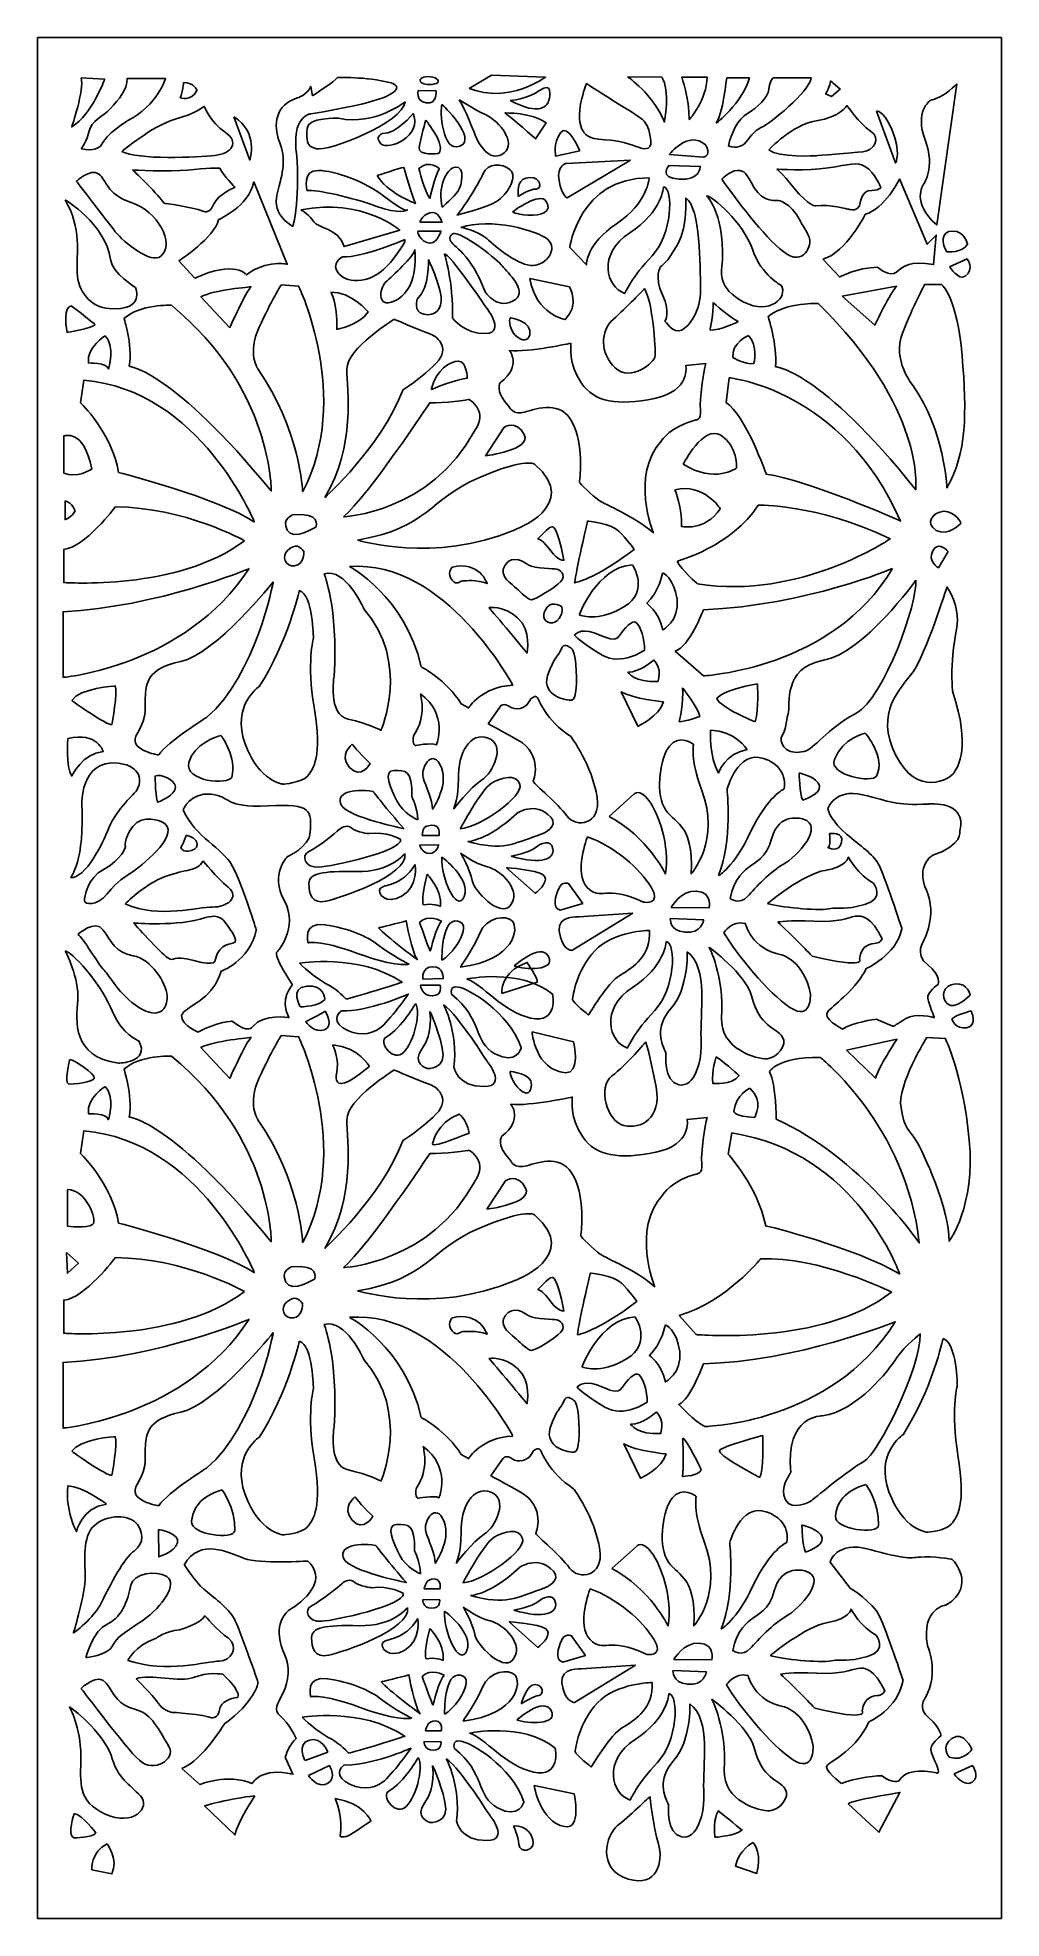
# Model space of a CAD drawing. Header units: centimetres. Extents: x -2.18 to 2.18, y -4.26 to 4.26.
import ezdxf

# ---------------------------------------------------------------- set-up
doc = ezdxf.new("R2010")
doc.units = ezdxf.units.CM
doc.header["$MEASUREMENT"] = 0
doc.layers.add('Layer 1', color=7, linetype='Continuous')

msp = doc.modelspace()

# ---------------------------------------------------------------- linework, layer by layer
at = {"layer": 'Layer 1', "color": 242}
msp.add_open_spline([(-2.18297, 4.26053), (-2.18297, 4.26053), (2.18296, 4.26053), (2.18296, 4.26053), (2.18296, 4.26053), (2.18296, 4.26053), (2.18296, -4.26054), (2.18296, -4.26054), (2.18296, -4.26054), (2.18296, -4.26054), (-2.18297, -4.26054), (-2.18297, -4.26054), (-2.18297, -4.26054), (-2.18297, -4.26054), (-2.18297, 4.26053), (-2.18297, 4.26053)], degree=3, knots=[0, 0, 0, 0, 0.2, 0.2, 0.2, 0.2, 0.4, 0.4, 0.4, 0.4, 0.6, 0.6, 0.6, 0.6, 1, 1, 1, 1], dxfattribs=at)
at = {"layer": 'Layer 1', "color": 7}
for points, knots in [([(-0.22733, 4.03025), (-0.22733, 4.03025), (-0.12728, 4.09034), (-0.12728, 4.09034), (-0.12728, 4.09034), (-0.12728, 4.09034), (0.1183, 4.08133), (0.1183, 4.08133), (0.1183, 4.08133), (0.1183, 4.08133), (-0.04845, 3.95814), (-0.22733, 4.03025)], [0, 0, 0, 0, 0.25, 0.25, 0.25, 0.25, 0.5, 0.5, 0.5, 0.5, 1, 1, 1, 1]), ([(-1.98584, 4.07832), (-1.98584, 4.07832), (-1.87972, 4.07232), (-1.87972, 4.07232), (-1.87972, 4.07232), (-1.87972, 4.07232), (-1.93429, 3.91307), (-2.02828, 3.85598), (-2.02828, 3.85598), (-2.02828, 3.85598), (-1.97068, 4.02424), (-1.98584, 4.07832)], [0, 0, 0, 0, 0.25, 0.25, 0.25, 0.25, 0.5, 0.5, 0.5, 0.5, 1, 1, 1, 1]), ([(-1.98584, 3.75683), (-1.98584, 3.75683), (-1.95855, 3.79288), (-1.94945, 3.83795), (-1.94945, 3.83795), (-1.94036, 3.88302), (-1.88881, 3.90105), (-1.85244, 3.94011), (-1.85244, 3.94011), (-1.81605, 3.97917), (-1.77663, 4.02424), (-1.77663, 4.07532), (-1.77663, 4.07532), (-1.77663, 4.07532), (-1.60382, 4.07532), (-1.60382, 4.07532), (-1.60382, 4.07532), (-1.60382, 4.07532), (-1.63716, 3.95513), (-1.77663, 3.88302), (-1.77663, 3.88302), (-1.77663, 3.88302), (-1.87062, 3.82593), (-1.89791, 3.76884), (-1.89791, 3.76884), (-1.89791, 3.76884), (-1.92823, 3.7418), (-1.98584, 3.75683)], [0, 0, 0, 0, 0.125, 0.125, 0.125, 0.125, 0.25, 0.25, 0.25, 0.25, 0.375, 0.375, 0.375, 0.375, 0.5, 0.5, 0.5, 0.5, 0.625, 0.625, 0.625, 0.625, 0.75, 0.75, 0.75, 0.75, 1, 1, 1, 1]), ([(-1.52195, 4.05729), (-1.52195, 4.05729), (-1.52498, 4.01522), (-1.53712, 3.98818), (-1.53712, 3.98818), (-1.53712, 3.98818), (-1.48861, 3.96715), (-1.46132, 4.02123), (-1.46132, 4.02123), (-1.46132, 4.02123), (-1.47344, 4.05729), (-1.52195, 4.05729)], [0, 0, 0, 0, 0.25, 0.25, 0.25, 0.25, 0.5, 0.5, 0.5, 0.5, 1, 1, 1, 1]), ([(-0.93781, 3.99719), (-0.93781, 3.99719), (-0.8327, 4.0653), (-0.82462, 4.07933), (-0.82462, 4.07933), (-0.82462, 4.07933), (-0.6993, 4.08533), (-0.58207, 4.05529), (-0.58207, 4.05529), (-0.58207, 4.05529), (-0.51941, 4.03726), (-0.58813, 4.00321), (-0.58813, 4.00321), (-0.58813, 4.00321), (-0.6144, 3.96915), (-0.94589, 3.91507), (-0.94589, 3.91507), (-0.94589, 3.91507), (-1.03685, 3.90705), (-1.00855, 3.72478), (-1.00855, 3.72478), (-1.00855, 3.72478), (-0.99441, 3.52046), (-1.02674, 3.40629), (-1.02674, 3.40629), (-1.02674, 3.40629), (-1.12377, 3.45236), (-1.09749, 3.55251), (-1.09749, 3.55251), (-1.07121, 3.65267), (-1.05706, 3.71276), (-1.08738, 3.78888), (-1.08738, 3.78888), (-1.1177, 3.86499), (-1.10558, 3.95714), (-1.00653, 3.98718), (-1.00653, 3.98718), (-1.00653, 3.98718), (-0.96206, 4.0012), (-0.94589, 4.03926), (-0.94589, 4.03926), (-0.94589, 4.03926), (-0.93781, 3.99719), (-0.93781, 3.99719)], [0, 0, 0, 0, 0.0833333, 0.0833333, 0.0833333, 0.0833333, 0.1666667, 0.1666667, 0.1666667, 0.1666667, 0.25, 0.25, 0.25, 0.25, 0.3333333, 0.3333333, 0.3333333, 0.3333333, 0.4166667, 0.4166667, 0.4166667, 0.4166667, 0.5, 0.5, 0.5, 0.5, 0.5833333, 0.5833333, 0.5833333, 0.5833333, 0.6666667, 0.6666667, 0.6666667, 0.6666667, 0.75, 0.75, 0.75, 0.75, 0.8333333, 0.8333333, 0.8333333, 0.8333333, 1, 1, 1, 1]), ([(-0.45877, 4.02123), (-0.45877, 4.02123), (-0.37792, 4.01923), (-0.37792, 4.01923), (-0.37792, 4.01923), (-0.37792, 4.01923), (-0.37185, 3.95714), (-0.42239, 3.96515), (-0.42239, 3.96515), (-0.47292, 3.97316), (-0.45877, 4.02123), (-0.45877, 4.02123)], [0, 0, 0, 0, 0.25, 0.25, 0.25, 0.25, 0.5, 0.5, 0.5, 0.5, 1, 1, 1, 1]), ([(-0.45069, 4.06931), (-0.45069, 4.06931), (-0.43855, 4.08733), (-0.4042, 4.08333), (-0.4042, 4.08333), (-0.36983, 4.07933), (-0.35771, 4.0613), (-0.3759, 4.05329), (-0.3759, 4.05329), (-0.39409, 4.04527), (-0.45069, 4.04327), (-0.45069, 4.06931)], [0, 0, 0, 0, 0.25, 0.25, 0.25, 0.25, 0.5, 0.5, 0.5, 0.5, 1, 1, 1, 1]), ([(-0.04239, 3.97616), (-0.04239, 3.97616), (0.0334, 3.97917), (0.09101, 4.02123), (0.09101, 4.02123), (0.14861, 4.0633), (0.13952, 3.99719), (0.13346, 3.97616), (0.13346, 3.97616), (0.12739, 3.95513), (0.09404, 3.90105), (-0.04239, 3.97616)], [0, 0, 0, 0, 0.25, 0.25, 0.25, 0.25, 0.5, 0.5, 0.5, 0.5, 1, 1, 1, 1]), ([(0.30324, 4.05249), (0.30324, 4.05249), (0.24139, 3.89864), (0.29112, 3.83254), (0.29112, 3.83254), (0.29112, 3.83254), (0.30567, 3.80009), (0.38571, 3.79769), (0.38571, 3.79769), (0.46575, 3.79529), (0.54701, 3.76043), (0.54701, 3.76043), (0.54701, 3.76043), (0.54701, 3.76043), (0.60279, 3.7412), (0.59552, 3.79408), (0.59552, 3.79408), (0.58824, 3.84697), (0.57732, 3.8686), (0.55671, 3.88903), (0.55671, 3.88903), (0.53609, 3.90946), (0.37115, 4.00561), (0.30324, 4.05249)], [0, 0, 0, 0, 0.1428571, 0.1428571, 0.1428571, 0.1428571, 0.2857143, 0.2857143, 0.2857143, 0.2857143, 0.4285714, 0.4285714, 0.4285714, 0.4285714, 0.5714286, 0.5714286, 0.5714286, 0.5714286, 0.7142857, 0.7142857, 0.7142857, 0.7142857, 1, 1, 1, 1]), ([(0.49001, 4.08253), (0.49001, 4.08253), (0.60522, 4.00561), (0.65616, 3.87821), (0.65616, 3.87821), (0.65616, 3.87821), (0.68526, 4.02003), (0.64403, 4.08133), (0.64403, 4.08133), (0.64403, 4.08133), (0.49001, 4.08253), (0.49001, 4.08253)], [0, 0, 0, 0, 0.25, 0.25, 0.25, 0.25, 0.5, 0.5, 0.5, 0.5, 1, 1, 1, 1]), ([(0.76895, 3.88903), (0.76895, 3.88903), (0.84898, 3.97917), (0.8502, 4.08133), (0.8502, 4.08133), (0.8502, 4.08133), (0.73498, 4.08133), (0.73498, 4.08133), (0.73498, 4.08133), (0.73498, 4.08133), (0.76895, 3.98638), (0.76895, 3.88903)], [0, 0, 0, 0, 0.25, 0.25, 0.25, 0.25, 0.5, 0.5, 0.5, 0.5, 1, 1, 1, 1]), ([(0.89022, 3.87221), (0.89022, 3.87221), (1.00543, 3.95994), (1.04181, 4.07772), (1.04181, 4.07772), (1.04181, 4.07772), (0.93873, 4.07772), (0.93873, 4.07772), (0.93873, 4.07772), (0.93873, 4.07772), (0.92054, 3.91307), (0.89022, 3.87221)], [0, 0, 0, 0, 0.25, 0.25, 0.25, 0.25, 0.5, 0.5, 0.5, 0.5, 1, 1, 1, 1]), ([(0.94722, 3.76884), (0.94722, 3.76884), (0.99209, 3.75442), (1.01756, 3.77846), (1.01756, 3.77846), (1.04303, 3.8025), (1.06, 3.83856), (1.09638, 3.85418), (1.09638, 3.85418), (1.13277, 3.8698), (1.31226, 4.01402), (1.32196, 4.07772), (1.32196, 4.07772), (1.32196, 4.07772), (1.14853, 4.07772), (1.14853, 4.07772), (1.14853, 4.07772), (1.14853, 4.07772), (1.13277, 4.0645), (1.12913, 4.02604), (1.12913, 4.02604), (1.12549, 3.98758), (1.07698, 3.94191), (1.03332, 3.91667), (1.03332, 3.91667), (0.98967, 3.89143), (0.95692, 3.82653), (0.94722, 3.76884)], [0, 0, 0, 0, 0.125, 0.125, 0.125, 0.125, 0.25, 0.25, 0.25, 0.25, 0.375, 0.375, 0.375, 0.375, 0.5, 0.5, 0.5, 0.5, 0.625, 0.625, 0.625, 0.625, 0.75, 0.75, 0.75, 0.75, 1, 1, 1, 1]), ([(1.40888, 4.0653), (1.40888, 4.0653), (1.45334, 4.02725), (1.45334, 4.02725), (1.45334, 4.02725), (1.45334, 4.02725), (1.41291, 3.99319), (1.41291, 3.99319), (1.41291, 3.99319), (1.41291, 3.99319), (1.38664, 4.00521), (1.38664, 4.00521), (1.38664, 4.00521), (1.38664, 4.00521), (1.40888, 4.04327), (1.40888, 4.0653)], [0, 0, 0, 0, 0.2, 0.2, 0.2, 0.2, 0.4, 0.4, 0.4, 0.4, 0.6, 0.6, 0.6, 0.6, 1, 1, 1, 1]), ([(1.98089, 4.05128), (1.98089, 4.05128), (1.92834, 3.99119), (1.85962, 3.97516), (1.85962, 3.97516), (1.85962, 3.97516), (1.78888, 3.92508), (1.83739, 3.79689), (1.83739, 3.79689), (1.88589, 3.66869), (1.8293, 3.59457), (1.8293, 3.59457), (1.8293, 3.59457), (1.8293, 3.59457), (1.7727, 3.51245), (1.88993, 3.41229), (1.88993, 3.41229), (1.88993, 3.41229), (1.98089, 4.05128), (1.98089, 4.05128)], [0, 0, 0, 0, 0.1666667, 0.1666667, 0.1666667, 0.1666667, 0.3333333, 0.3333333, 0.3333333, 0.3333333, 0.5, 0.5, 0.5, 0.5, 0.6666667, 0.6666667, 0.6666667, 0.6666667, 1, 1, 1, 1]), ([(-1.80089, 3.74481), (-1.80089, 3.74481), (-1.66142, 3.86199), (-1.5644, 3.88903), (-1.5644, 3.88903), (-1.46738, 3.91607), (-1.42797, 3.94912), (-1.42797, 3.94912), (-1.42797, 3.94912), (-1.42797, 3.94912), (-1.40068, 3.87701), (-1.33398, 3.83194), (-1.33398, 3.83194), (-1.26728, 3.78687), (-1.30366, 3.7358), (-1.37946, 3.72678), (-1.37946, 3.72678), (-1.45525, 3.71777), (-1.73419, 3.70574), (-1.80089, 3.74481)], [0, 0, 0, 0, 0.1666667, 0.1666667, 0.1666667, 0.1666667, 0.3333333, 0.3333333, 0.3333333, 0.3333333, 0.5, 0.5, 0.5, 0.5, 0.6666667, 0.6666667, 0.6666667, 0.6666667, 1, 1, 1, 1]), ([(-0.5184, 3.97015), (-0.5184, 3.97015), (-0.6518, 3.86049), (-0.82007, 3.89504), (-0.82007, 3.89504), (-0.82007, 3.89504), (-0.96257, 3.90105), (-0.96257, 3.84846), (-0.96257, 3.84846), (-0.96257, 3.79588), (-0.97015, 3.77035), (-0.92013, 3.75683), (-0.92013, 3.75683), (-0.8701, 3.7433), (-0.52446, 3.87401), (-0.5184, 3.97015)], [0, 0, 0, 0, 0.2, 0.2, 0.2, 0.2, 0.4, 0.4, 0.4, 0.4, 0.6, 0.6, 0.6, 0.6, 1, 1, 1, 1]), ([(-0.35164, 3.95814), (-0.35164, 3.95814), (-0.18792, 3.8019), (-0.26978, 3.76884), (-0.26978, 3.76884), (-0.35164, 3.7358), (-0.36074, 3.9341), (-0.35164, 3.95814)], [0, 0, 0, 0, 0.3333333, 0.3333333, 0.3333333, 0.3333333, 1, 1, 1, 1]), ([(-0.27281, 3.97917), (-0.27281, 3.97917), (-0.21521, 3.94011), (-0.15154, 3.91006), (-0.15154, 3.91006), (-0.08787, 3.88001), (-0.01511, 3.78387), (-0.06967, 3.7388), (-0.06967, 3.7388), (-0.12425, 3.69373), (-0.17883, 3.75683), (-0.20611, 3.83194), (-0.20611, 3.83194), (-0.2334, 3.90705), (-0.27281, 3.97917), (-0.27281, 3.97917)], [0, 0, 0, 0, 0.2, 0.2, 0.2, 0.2, 0.4, 0.4, 0.4, 0.4, 0.6, 0.6, 0.6, 0.6, 1, 1, 1, 1]), ([(-0.06665, 3.91908), (-0.06665, 3.91908), (0.05766, 3.92208), (0.12133, 3.87401), (0.12133, 3.87401), (0.12133, 3.87401), (0.07282, 3.8019), (0.07282, 3.8019), (0.07282, 3.8019), (0.07282, 3.8019), (-0.03632, 3.89804), (-0.06665, 3.91908)], [0, 0, 0, 0, 0.25, 0.25, 0.25, 0.25, 0.5, 0.5, 0.5, 0.5, 1, 1, 1, 1]), ([(1.12913, 3.75202), (1.12913, 3.75202), (1.23464, 3.86619), (1.34379, 3.88302), (1.34379, 3.88302), (1.45294, 3.89984), (1.48325, 3.95273), (1.48325, 3.95273), (1.48325, 3.95273), (1.48325, 3.95273), (1.54026, 3.87101), (1.58998, 3.83735), (1.58998, 3.83735), (1.6397, 3.8037), (1.60575, 3.74842), (1.55602, 3.7436), (1.55602, 3.7436), (1.5063, 3.7388), (1.345, 3.72557), (1.345, 3.72557), (1.345, 3.72557), (1.345, 3.72557), (1.17158, 3.71476), (1.12913, 3.75202)], [0, 0, 0, 0, 0.1428571, 0.1428571, 0.1428571, 0.1428571, 0.2857143, 0.2857143, 0.2857143, 0.2857143, 0.4285714, 0.4285714, 0.4285714, 0.4285714, 0.5714286, 0.5714286, 0.5714286, 0.5714286, 0.7142857, 0.7142857, 0.7142857, 0.7142857, 1, 1, 1, 1]), ([(1.61706, 3.92709), (1.61706, 3.92709), (1.70398, 3.69273), (1.70398, 3.69273), (1.70398, 3.69273), (1.70398, 3.69273), (1.73025, 3.74481), (1.68781, 3.84095), (1.68781, 3.84095), (1.64536, 3.93711), (1.61706, 3.92709), (1.61706, 3.92709)], [0, 0, 0, 0, 0.25, 0.25, 0.25, 0.25, 0.5, 0.5, 0.5, 0.5, 1, 1, 1, 1]), ([(-1.29456, 3.90105), (-1.29456, 3.90105), (-1.2218, 3.70574), (-1.2218, 3.70574), (-1.2218, 3.70574), (-1.2218, 3.70574), (-1.17935, 3.83494), (-1.29456, 3.90105)], [0, 0, 0, 0, 0.3333333, 0.3333333, 0.3333333, 0.3333333, 1, 1, 1, 1]), ([(-0.48201, 3.91607), (-0.48201, 3.91607), (-0.55781, 3.82293), (-0.62148, 3.82593), (-0.62148, 3.82593), (-0.62148, 3.82593), (-0.65938, 3.81241), (-0.62755, 3.77936), (-0.62755, 3.77936), (-0.59571, 3.74631), (-0.43653, 3.81542), (-0.48201, 3.91607)], [0, 0, 0, 0, 0.25, 0.25, 0.25, 0.25, 0.5, 0.5, 0.5, 0.5, 1, 1, 1, 1]), ([(-0.42441, 3.88602), (-0.42441, 3.88602), (-0.33042, 3.77185), (-0.3668, 3.7358), (-0.3668, 3.7358), (-0.3668, 3.7358), (-0.46079, 3.72377), (-0.45472, 3.76284), (-0.45472, 3.76284), (-0.44867, 3.8019), (-0.42441, 3.88602), (-0.42441, 3.88602)], [0, 0, 0, 0, 0.25, 0.25, 0.25, 0.25, 0.5, 0.5, 0.5, 0.5, 1, 1, 1, 1]), ([(0.16377, 3.72377), (0.16377, 3.72377), (0.27293, 3.74781), (0.27293, 3.74781), (0.27293, 3.74781), (0.27293, 3.74781), (0.21835, 3.87701), (0.185, 3.82894), (0.185, 3.82894), (0.15165, 3.78087), (0.16377, 3.72377), (0.16377, 3.72377)], [0, 0, 0, 0, 0.25, 0.25, 0.25, 0.25, 0.5, 0.5, 0.5, 0.5, 1, 1, 1, 1]), ([(0.6792, 3.73078), (0.6792, 3.73078), (0.76409, 3.84296), (0.84292, 3.77485), (0.84292, 3.77485), (0.84292, 3.77485), (0.87324, 3.72678), (0.83281, 3.71877), (0.83281, 3.71877), (0.83281, 3.71877), (0.6792, 3.73078), (0.6792, 3.73078)], [0, 0, 0, 0, 0.25, 0.25, 0.25, 0.25, 0.5, 0.5, 0.5, 0.5, 1, 1, 1, 1]), ([(-2.00706, 3.6096), (-2.00706, 3.6096), (-1.94642, 3.66969), (-1.907, 3.64265), (-1.907, 3.64265), (-1.86759, 3.6156), (-1.87669, 3.55251), (-1.75844, 3.51345), (-1.75844, 3.51345), (-1.6402, 3.47439), (-1.55812, 3.32691), (-1.62504, 3.27007), (-1.62504, 3.27007), (-1.66749, 3.23401), (-1.79179, 3.33017), (-1.83121, 3.38125), (-1.83121, 3.38125), (-1.87062, 3.43232), (-2.00706, 3.6096), (-2.00706, 3.6096)], [0, 0, 0, 0, 0.1666667, 0.1666667, 0.1666667, 0.1666667, 0.3333333, 0.3333333, 0.3333333, 0.3333333, 0.5, 0.5, 0.5, 0.5, 0.6666667, 0.6666667, 0.6666667, 0.6666667, 1, 1, 1, 1]), ([(-1.2885, 3.58256), (-1.2885, 3.58256), (-1.34004, 3.63363), (-1.35823, 3.66969), (-1.35823, 3.66969), (-1.35823, 3.66969), (-1.41887, 3.66969), (-1.50376, 3.66067), (-1.50376, 3.66067), (-1.58865, 3.65166), (-1.75238, 3.66067), (-1.75238, 3.66067), (-1.75238, 3.66067), (-1.75238, 3.66067), (-1.65233, 3.56753), (-1.60988, 3.51045), (-1.60988, 3.51045), (-1.60988, 3.51045), (-1.48557, 3.49242), (-1.43403, 3.47439), (-1.43403, 3.47439), (-1.43403, 3.47439), (-1.40674, 3.45636), (-1.38552, 3.50443), (-1.38552, 3.50443), (-1.36429, 3.55251), (-1.2885, 3.58256), (-1.2885, 3.58256)], [0, 0, 0, 0, 0.125, 0.125, 0.125, 0.125, 0.25, 0.25, 0.25, 0.25, 0.375, 0.375, 0.375, 0.375, 0.5, 0.5, 0.5, 0.5, 0.625, 0.625, 0.625, 0.625, 0.75, 0.75, 0.75, 0.75, 1, 1, 1, 1]), ([(-0.64422, 3.63514), (-0.64422, 3.63514), (-0.54265, 3.66969), (-0.52446, 3.6727), (-0.52446, 3.6727), (-0.52446, 3.6727), (-0.48656, 3.5465), (-0.47141, 3.50894), (-0.47141, 3.50894), (-0.47141, 3.50894), (-0.60632, 3.56152), (-0.64422, 3.63514)], [0, 0, 0, 0, 0.25, 0.25, 0.25, 0.25, 0.5, 0.5, 0.5, 0.5, 1, 1, 1, 1]), ([(-0.40622, 3.53148), (-0.40622, 3.53148), (-0.38499, 3.62763), (-0.36377, 3.66669), (-0.36377, 3.66669), (-0.36377, 3.66669), (-0.40622, 3.71025), (-0.45624, 3.66819), (-0.45624, 3.66819), (-0.45624, 3.66819), (-0.43047, 3.56603), (-0.40622, 3.53148)], [0, 0, 0, 0, 0.25, 0.25, 0.25, 0.25, 0.5, 0.5, 0.5, 0.5, 1, 1, 1, 1]), ([(-0.35013, 3.49242), (-0.35013, 3.49242), (-0.29404, 3.54199), (-0.27736, 3.56603), (-0.27736, 3.56603), (-0.26068, 3.59007), (-0.24553, 3.6787), (-0.28949, 3.6742), (-0.28949, 3.6742), (-0.33345, 3.66969), (-0.37135, 3.57504), (-0.35013, 3.49242)], [0, 0, 0, 0, 0.25, 0.25, 0.25, 0.25, 0.5, 0.5, 0.5, 0.5, 1, 1, 1, 1]), ([(-0.28342, 3.45636), (-0.28342, 3.45636), (-0.15609, 3.48641), (-0.10454, 3.51795), (-0.10454, 3.51795), (-0.053, 3.5495), (-0.00601, 3.63213), (-0.04239, 3.66218), (-0.04239, 3.66218), (-0.07877, 3.69222), (-0.14395, 3.69373), (-0.16518, 3.64415), (-0.16518, 3.64415), (-0.1864, 3.59457), (-0.26068, 3.4789), (-0.28342, 3.45636)], [0, 0, 0, 0, 0.2, 0.2, 0.2, 0.2, 0.4, 0.4, 0.4, 0.4, 0.6, 0.6, 0.6, 0.6, 1, 1, 1, 1]), ([(0.50335, 3.70574), (0.50335, 3.70574), (0.21228, 3.69073), (0.21228, 3.69073), (0.21228, 3.69073), (0.21228, 3.69073), (0.1668, 3.68171), (0.17894, 3.6126), (0.17894, 3.6126), (0.19106, 3.54349), (0.21531, 3.53448), (0.21531, 3.53448), (0.21531, 3.53448), (0.21531, 3.53448), (0.50335, 3.70574), (0.50335, 3.70574)], [0, 0, 0, 0, 0.2, 0.2, 0.2, 0.2, 0.4, 0.4, 0.4, 0.4, 0.6, 0.6, 0.6, 0.6, 1, 1, 1, 1]), ([(0.67718, 3.68071), (0.67718, 3.68071), (0.81867, 3.6767), (0.81867, 3.6767), (0.81867, 3.6767), (0.81867, 3.6767), (0.82069, 3.6126), (0.72367, 3.61861), (0.72367, 3.61861), (0.62664, 3.62462), (0.67718, 3.68071), (0.67718, 3.68071)], [0, 0, 0, 0, 0.25, 0.25, 0.25, 0.25, 0.5, 0.5, 0.5, 0.5, 1, 1, 1, 1]), ([(1.16551, 3.66428), (1.16551, 3.66428), (1.30134, 3.65587), (1.39836, 3.67029), (1.39836, 3.67029), (1.49539, 3.68471), (1.52813, 3.70034), (1.56815, 3.6751), (1.56815, 3.6751), (1.60817, 3.64986), (1.63728, 3.58135), (1.63728, 3.58135), (1.63728, 3.58135), (1.63728, 3.58135), (1.62879, 3.56693), (1.58028, 3.56693), (1.58028, 3.56693), (1.58028, 3.56693), (1.54996, 3.55852), (1.5439, 3.51284), (1.5439, 3.51284), (1.53783, 3.46718), (1.49175, 3.4828), (1.49175, 3.4828), (1.49175, 3.4828), (1.49175, 3.4828), (1.40443, 3.50684), (1.34258, 3.49843), (1.34258, 3.49843), (1.34258, 3.49843), (1.31135, 3.49385), (1.24313, 3.58015), (1.24313, 3.58015), (1.18613, 3.65226), (1.16551, 3.66428), (1.16551, 3.66428)], [0, 0, 0, 0, 0.1, 0.1, 0.1, 0.1, 0.2, 0.2, 0.2, 0.2, 0.3, 0.3, 0.3, 0.3, 0.4, 0.4, 0.4, 0.4, 0.5, 0.5, 0.5, 0.5, 0.6, 0.6, 0.6, 0.6, 0.7, 0.7, 0.7, 0.7, 0.8, 0.8, 0.8, 0.8, 1, 1, 1, 1]), ([(-1.54318, 3.24904), (-1.54318, 3.24904), (-1.37946, 3.35721), (-1.36429, 3.43533), (-1.36429, 3.43533), (-1.36429, 3.43533), (-1.22483, 3.49542), (-1.2036, 3.60659), (-1.2036, 3.60659), (-1.2036, 3.60659), (-1.05201, 3.23401), (-1.05201, 3.23401), (-1.05201, 3.23401), (-1.05201, 3.23401), (-1.146, 3.25505), (-1.23696, 3.18594), (-1.23696, 3.18594), (-1.23696, 3.18594), (-1.28547, 3.25505), (-1.47041, 3.17092), (-1.47041, 3.17092), (-1.47041, 3.17092), (-1.54318, 3.24904), (-1.54318, 3.24904)], [0, 0, 0, 0, 0.1428571, 0.1428571, 0.1428571, 0.1428571, 0.2857143, 0.2857143, 0.2857143, 0.2857143, 0.4285714, 0.4285714, 0.4285714, 0.4285714, 0.5714286, 0.5714286, 0.5714286, 0.5714286, 0.7142857, 0.7142857, 0.7142857, 0.7142857, 1, 1, 1, 1]), ([(-0.96257, 3.56753), (-0.96257, 3.56753), (-0.98682, 3.66218), (-0.91103, 3.65918), (-0.91103, 3.65918), (-0.83523, 3.65617), (-0.70486, 3.6126), (-0.60784, 3.53749), (-0.60784, 3.53749), (-0.51082, 3.46237), (-0.50778, 3.4804), (-0.50778, 3.4804), (-0.50778, 3.4804), (-0.50778, 3.4804), (-0.54265, 3.45636), (-0.65029, 3.49692), (-0.65029, 3.49692), (-0.75792, 3.53749), (-0.92013, 3.57204), (-0.96257, 3.56753)], [0, 0, 0, 0, 0.1666667, 0.1666667, 0.1666667, 0.1666667, 0.3333333, 0.3333333, 0.3333333, 0.3333333, 0.5, 0.5, 0.5, 0.5, 0.6666667, 0.6666667, 0.6666667, 0.6666667, 1, 1, 1, 1]), ([(-0.00601, 3.54049), (-0.00601, 3.54049), (0.04856, 3.57655), (0.07484, 3.57454), (0.07484, 3.57454), (0.10111, 3.57254), (0.10111, 3.62863), (0.04654, 3.62663), (0.04654, 3.62663), (-0.00804, 3.62462), (-0.00804, 3.57655), (-0.00601, 3.54049)], [0, 0, 0, 0, 0.25, 0.25, 0.25, 0.25, 0.5, 0.5, 0.5, 0.5, 1, 1, 1, 1]), ([(0.58824, 3.62462), (0.58824, 3.62462), (0.57914, 3.51045), (0.43967, 3.4173), (0.43967, 3.4173), (0.30021, 3.32415), (0.30324, 3.23101), (0.30324, 3.23101), (0.30324, 3.23101), (0.30324, 3.23101), (0.22745, 3.30913), (0.22745, 3.30913), (0.22745, 3.30913), (0.22745, 3.30913), (0.26989, 3.62763), (0.58824, 3.62462)], [0, 0, 0, 0, 0.2, 0.2, 0.2, 0.2, 0.4, 0.4, 0.4, 0.4, 0.6, 0.6, 0.6, 0.6, 1, 1, 1, 1]), ([(0.65292, 3.58456), (0.65292, 3.58456), (0.64686, 3.47239), (0.49931, 3.37624), (0.49931, 3.37624), (0.35175, 3.28009), (0.39218, 3.12986), (0.47707, 3.10181), (0.47707, 3.10181), (0.47707, 3.10181), (0.50941, 3.17593), (0.60037, 3.27208), (0.60037, 3.27208), (0.69132, 3.36822), (0.69941, 3.57655), (0.65292, 3.58456)], [0, 0, 0, 0, 0.2, 0.2, 0.2, 0.2, 0.4, 0.4, 0.4, 0.4, 0.6, 0.6, 0.6, 0.6, 1, 1, 1, 1]), ([(0.9169, 3.61861), (0.9169, 3.61861), (0.95086, 3.65707), (0.98603, 3.65828), (0.98603, 3.65828), (1.0212, 3.65947), (1.02483, 3.64746), (1.06364, 3.58015), (1.06364, 3.58015), (1.10245, 3.51284), (1.17158, 3.52246), (1.17158, 3.52246), (1.17158, 3.52246), (1.17158, 3.52246), (1.22513, 3.51849), (1.27224, 3.42872), (1.27224, 3.42872), (1.27224, 3.42872), (1.2977, 3.38905), (1.31226, 3.3566), (1.31226, 3.3566), (1.32681, 3.32415), (1.28922, 3.21839), (1.19705, 3.2893), (1.19705, 3.2893), (1.10488, 3.36021), (0.97754, 3.53328), (0.9169, 3.61861)], [0, 0, 0, 0, 0.125, 0.125, 0.125, 0.125, 0.25, 0.25, 0.25, 0.25, 0.375, 0.375, 0.375, 0.375, 0.5, 0.5, 0.5, 0.5, 0.625, 0.625, 0.625, 0.625, 0.75, 0.75, 0.75, 0.75, 1, 1, 1, 1]), ([(1.37451, 3.25605), (1.37451, 3.25605), (1.45133, 3.17593), (1.45133, 3.17593), (1.45133, 3.17593), (1.45133, 3.17593), (1.52611, 3.21799), (1.62313, 3.22), (1.62313, 3.22), (1.62313, 3.22), (1.67771, 3.17192), (1.70802, 3.19796), (1.70802, 3.19796), (1.73834, 3.224), (1.76866, 3.25204), (1.87579, 3.23201), (1.87579, 3.23201), (1.87579, 3.23201), (1.88791, 3.36622), (1.88791, 3.36622), (1.88791, 3.36622), (1.88791, 3.36622), (1.84749, 3.32415), (1.84749, 3.32415), (1.84749, 3.32415), (1.84749, 3.32415), (1.72217, 3.62061), (1.72217, 3.62061), (1.72217, 3.62061), (1.72217, 3.62061), (1.65345, 3.4824), (1.56654, 3.46037), (1.56654, 3.46037), (1.56654, 3.46037), (1.48164, 3.2881), (1.37451, 3.25605)], [0, 0, 0, 0, 0.1, 0.1, 0.1, 0.1, 0.2, 0.2, 0.2, 0.2, 0.3, 0.3, 0.3, 0.3, 0.4, 0.4, 0.4, 0.4, 0.5, 0.5, 0.5, 0.5, 0.6, 0.6, 0.6, 0.6, 0.7, 0.7, 0.7, 0.7, 0.8, 0.8, 0.8, 0.8, 1, 1, 1, 1]), ([(-2.0586, 3.52546), (-2.0586, 3.52546), (-1.87593, 3.41811), (-1.85244, 3.25505), (-1.85244, 3.25505), (-1.84334, 3.19195), (-1.74025, 3.12885), (-1.74025, 3.12885), (-1.74025, 3.12885), (-1.74025, 3.12885), (-1.69205, 3.02092), (-1.85849, 3.03271), (-1.85849, 3.03271), (-1.94339, 3.03871), (-2.00099, 3.11083), (-2.00403, 3.19496), (-2.00403, 3.19496), (-2.00706, 3.27908), (-1.9828, 3.39927), (-2.0586, 3.52546)], [0, 0, 0, 0, 0.1666667, 0.1666667, 0.1666667, 0.1666667, 0.3333333, 0.3333333, 0.3333333, 0.3333333, 0.5, 0.5, 0.5, 0.5, 0.6666667, 0.6666667, 0.6666667, 0.6666667, 1, 1, 1, 1]), ([(-0.98986, 3.4804), (-0.98986, 3.4804), (-0.94741, 3.45486), (-0.93225, 3.42632), (-0.93225, 3.42632), (-0.91709, 3.39777), (-0.82007, 3.39927), (-0.7943, 3.31364), (-0.7943, 3.31364), (-0.7943, 3.31364), (-0.54265, 3.38876), (-0.54265, 3.38876), (-0.54265, 3.38876), (-0.54265, 3.38876), (-0.7094, 3.53448), (-0.98986, 3.4804)], [0, 0, 0, 0, 0.2, 0.2, 0.2, 0.2, 0.4, 0.4, 0.4, 0.4, 0.6, 0.6, 0.6, 0.6, 1, 1, 1, 1]), ([(-0.03027, 3.47239), (-0.03027, 3.47239), (0.09303, 3.56453), (0.12133, 3.51846), (0.12133, 3.51846), (0.14962, 3.47239), (0.10111, 3.45236), (0.03846, 3.45636), (0.03846, 3.45636), (-0.0242, 3.46037), (-0.03027, 3.47239), (-0.03027, 3.47239)], [0, 0, 0, 0, 0.25, 0.25, 0.25, 0.25, 0.5, 0.5, 0.5, 0.5, 1, 1, 1, 1]), ([(0.75318, 3.53448), (0.75318, 3.53448), (0.76409, 3.41309), (0.71679, 3.32536), (0.71679, 3.32536), (0.6695, 3.23762), (0.63918, 3.2232), (0.63918, 3.2232), (0.63918, 3.2232), (0.63918, 3.2232), (0.60886, 3.17753), (0.64767, 3.0946), (0.64767, 3.0946), (0.68647, 3.01167), (0.65858, 2.97682), (0.65858, 2.97682), (0.65858, 2.97682), (0.65858, 2.97682), (0.6986, 2.91673), (0.73377, 2.93476), (0.73377, 2.93476), (0.76895, 2.95278), (0.82109, 3.01768), (0.81988, 3.12225), (0.81988, 3.12225), (0.81867, 3.2268), (0.82109, 3.48641), (0.75318, 3.53448)], [0, 0, 0, 0, 0.125, 0.125, 0.125, 0.125, 0.25, 0.25, 0.25, 0.25, 0.375, 0.375, 0.375, 0.375, 0.5, 0.5, 0.5, 0.5, 0.625, 0.625, 0.625, 0.625, 0.75, 0.75, 0.75, 0.75, 1, 1, 1, 1]), ([(0.84777, 3.5441), (0.84777, 3.5441), (0.93994, 3.45035), (0.91568, 3.20878), (0.91568, 3.20878), (0.91568, 3.20878), (0.89749, 3.12225), (1.01635, 3.06215), (1.01635, 3.06215), (1.1352, 3.00206), (1.21888, 3.08499), (1.18492, 3.13908), (1.18492, 3.13908), (1.18492, 3.13908), (1.09881, 3.17874), (1.05515, 3.30132), (1.05515, 3.30132), (1.01149, 3.42391), (0.87445, 3.5429), (0.84777, 3.5441)], [0, 0, 0, 0, 0.1666667, 0.1666667, 0.1666667, 0.1666667, 0.3333333, 0.3333333, 0.3333333, 0.3333333, 0.5, 0.5, 0.5, 0.5, 0.6666667, 0.6666667, 0.6666667, 0.6666667, 1, 1, 1, 1]), ([(-0.45069, 3.42432), (-0.45069, 3.42432), (-0.35164, 3.42432), (-0.35164, 3.42432), (-0.35164, 3.42432), (-0.35164, 3.42432), (-0.36579, 3.4804), (-0.40622, 3.46638), (-0.40622, 3.46638), (-0.44664, 3.45236), (-0.45069, 3.42432), (-0.45069, 3.42432)], [0, 0, 0, 0, 0.25, 0.25, 0.25, 0.25, 0.5, 0.5, 0.5, 0.5, 1, 1, 1, 1]), ([(-0.26523, 3.40077), (-0.26523, 3.40077), (-0.19095, 3.38725), (-0.1485, 3.3497), (-0.1485, 3.3497), (-0.10606, 3.31214), (-0.00146, 3.2235), (0.06221, 3.22801), (0.06221, 3.22801), (0.12587, 3.23252), (0.17287, 3.30312), (0.12891, 3.34519), (0.12891, 3.34519), (0.08495, 3.38725), (-0.13638, 3.44584), (-0.26523, 3.40077)], [0, 0, 0, 0, 0.2, 0.2, 0.2, 0.2, 0.4, 0.4, 0.4, 0.4, 0.6, 0.6, 0.6, 0.6, 1, 1, 1, 1]), ([(-0.51991, 3.34519), (-0.51991, 3.34519), (-0.70789, 3.26406), (-0.80188, 3.26707), (-0.80188, 3.26707), (-0.80188, 3.26707), (-0.85949, 3.23852), (-0.81855, 3.19045), (-0.81855, 3.19045), (-0.77762, 3.14238), (-0.66393, 3.14388), (-0.5851, 3.24153), (-0.5851, 3.24153), (-0.50627, 3.33918), (-0.51991, 3.34519), (-0.51991, 3.34519)], [0, 0, 0, 0, 0.2, 0.2, 0.2, 0.2, 0.4, 0.4, 0.4, 0.4, 0.6, 0.6, 0.6, 0.6, 1, 1, 1, 1]), ([(-0.46079, 3.38425), (-0.46079, 3.38425), (-0.35569, 3.38425), (-0.35569, 3.38425), (-0.35569, 3.38425), (-0.35569, 3.38425), (-0.37792, 3.31214), (-0.42036, 3.33217), (-0.42036, 3.33217), (-0.46281, 3.3522), (-0.46079, 3.38425), (-0.46079, 3.38425)], [0, 0, 0, 0, 0.25, 0.25, 0.25, 0.25, 0.5, 0.5, 0.5, 0.5, 1, 1, 1, 1]), ([(-0.29252, 3.37373), (-0.29252, 3.37373), (-0.32284, 3.36922), (-0.31375, 3.34218), (-0.31375, 3.34218), (-0.30465, 3.31514), (-0.21976, 3.28359), (-0.15457, 3.10632), (-0.15457, 3.10632), (-0.15457, 3.10632), (-0.09208, 3.01823), (-0.01814, 3.07477), (-0.01814, 3.07477), (0.03492, 3.11533), (-0.053, 3.19496), (-0.07725, 3.225), (-0.07725, 3.225), (-0.10151, 3.25505), (-0.23491, 3.36171), (-0.29252, 3.37373)], [0, 0, 0, 0, 0.1666667, 0.1666667, 0.1666667, 0.1666667, 0.3333333, 0.3333333, 0.3333333, 0.3333333, 0.5, 0.5, 0.5, 0.5, 0.6666667, 0.6666667, 0.6666667, 0.6666667, 1, 1, 1, 1]), ([(1.93642, 3.29011), (1.93642, 3.29011), (2.00717, 3.28409), (2.0294, 3.32415), (2.0294, 3.32415), (2.0294, 3.32415), (2.01728, 3.38425), (1.9627, 3.38425), (1.9627, 3.38425), (1.90813, 3.38425), (1.91015, 3.32415), (1.93642, 3.29011)], [0, 0, 0, 0, 0.25, 0.25, 0.25, 0.25, 0.5, 0.5, 0.5, 0.5, 1, 1, 1, 1]), ([(-0.47444, 3.30012), (-0.47444, 3.30012), (-0.45321, 3.13637), (-0.55023, 3.07628), (-0.55023, 3.07628), (-0.64725, 3.01618), (-0.63664, 3.12585), (-0.60632, 3.15289), (-0.60632, 3.15289), (-0.576, 3.17993), (-0.47595, 3.27157), (-0.47444, 3.30012)], [0, 0, 0, 0, 0.25, 0.25, 0.25, 0.25, 0.5, 0.5, 0.5, 0.5, 1, 1, 1, 1]), ([(-0.41228, 3.25505), (-0.41228, 3.25505), (-0.40622, 3.12885), (-0.46231, 3.07778), (-0.46231, 3.07778), (-0.46231, 3.07778), (-0.48504, 3.01768), (-0.4335, 3.00717), (-0.4335, 3.00717), (-0.38196, 2.99665), (-0.34861, 3.0297), (-0.35468, 3.08679), (-0.35468, 3.08679), (-0.36074, 3.14388), (-0.41228, 3.25505), (-0.41228, 3.25505)], [0, 0, 0, 0, 0.2, 0.2, 0.2, 0.2, 0.4, 0.4, 0.4, 0.4, 0.6, 0.6, 0.6, 0.6, 1, 1, 1, 1]), ([(-0.33951, 3.28059), (-0.33951, 3.28059), (-0.3001, 3.15289), (-0.30313, 2.98914), (-0.30313, 2.98914), (-0.30313, 2.98914), (-0.25007, 2.91703), (-0.15305, 2.92004), (-0.15305, 2.92004), (-0.05603, 2.92304), (-0.1576, 3.04773), (-0.1576, 3.04773), (-0.1576, 3.04773), (-0.1576, 3.04773), (-0.31829, 3.28359), (-0.33951, 3.28059)], [0, 0, 0, 0, 0.2, 0.2, 0.2, 0.2, 0.4, 0.4, 0.4, 0.4, 0.6, 0.6, 0.6, 0.6, 1, 1, 1, 1]), ([(1.94856, 3.222), (1.94856, 3.222), (2.02738, 3.25805), (2.02738, 3.25805), (2.02738, 3.25805), (2.02738, 3.25805), (2.06316, 3.2118), (2.0193, 3.17993), (2.0193, 3.17993), (1.98898, 3.1579), (1.94856, 3.222), (1.94856, 3.222)], [0, 0, 0, 0, 0.25, 0.25, 0.25, 0.25, 0.5, 0.5, 0.5, 0.5, 1, 1, 1, 1]), ([(0.04654, 3.16992), (0.04654, 3.16992), (0.22644, 3.13186), (0.22644, 3.13186), (0.22644, 3.13186), (0.22644, 3.13186), (0.27495, 3.04773), (0.20622, 2.98363), (0.20622, 2.98363), (0.20622, 2.98363), (0.07484, 3.00366), (0.04654, 3.16992)], [0, 0, 0, 0, 0.25, 0.25, 0.25, 0.25, 0.5, 0.5, 0.5, 0.5, 1, 1, 1, 1]), ([(-1.31276, 2.94557), (-1.31276, 2.94557), (-1.23999, 3.11083), (-1.21573, 3.13186), (-1.21573, 3.13186), (-1.21573, 3.13186), (-1.38552, 3.11684), (-1.44313, 3.08679), (-1.44313, 3.08679), (-1.44313, 3.08679), (-1.31276, 2.94557), (-1.31276, 2.94557)], [0, 0, 0, 0, 0.25, 0.25, 0.25, 0.25, 0.5, 0.5, 0.5, 0.5, 1, 1, 1, 1]), ([(-1.0793, 3.14087), (-1.0793, 3.14087), (-1.00046, 3.13487), (-1.00046, 3.13487), (-1.00046, 3.13487), (-1.00046, 3.13487), (-0.75792, 2.63309), (-0.98227, 2.20342), (-0.98227, 2.20342), (-0.98227, 2.20342), (-0.99441, 2.48887), (-1.18541, 2.75929), (-1.18541, 2.75929), (-1.18541, 2.75929), (-1.23392, 2.82839), (-1.17935, 2.94857), (-1.17935, 2.94857), (-1.12478, 3.06877), (-1.0793, 3.14087), (-1.0793, 3.14087)], [0, 0, 0, 0, 0.1666667, 0.1666667, 0.1666667, 0.1666667, 0.3333333, 0.3333333, 0.3333333, 0.3333333, 0.5, 0.5, 0.5, 0.5, 0.6666667, 0.6666667, 0.6666667, 0.6666667, 1, 1, 1, 1]), ([(-0.85494, 3.10782), (-0.85494, 3.10782), (-0.82462, 3.06275), (-0.82765, 2.93956), (-0.82765, 2.93956), (-0.82765, 2.93956), (-0.73063, 2.95459), (-0.68515, 3.01768), (-0.68515, 3.01768), (-0.68515, 3.01768), (-0.76398, 3.11083), (-0.85494, 3.10782)], [0, 0, 0, 0, 0.25, 0.25, 0.25, 0.25, 0.5, 0.5, 0.5, 0.5, 1, 1, 1, 1]), ([(0.56641, 3.12345), (0.56641, 3.12345), (0.48273, 3.03571), (0.42452, 2.98403), (0.42452, 2.98403), (0.36631, 2.93235), (0.36267, 2.8314), (0.43301, 2.76409), (0.43301, 2.76409), (0.50335, 2.69679), (0.6125, 2.78933), (0.61492, 2.81938), (0.61492, 2.81938), (0.61735, 2.84942), (0.60279, 3.06576), (0.56641, 3.12345)], [0, 0, 0, 0, 0.2, 0.2, 0.2, 0.2, 0.4, 0.4, 0.4, 0.4, 0.6, 0.6, 0.6, 0.6, 1, 1, 1, 1]), ([(1.46143, 3.0898), (1.46143, 3.0898), (1.60898, 2.95759), (1.60898, 2.95759), (1.60898, 2.95759), (1.60898, 2.95759), (1.68377, 3.11183), (1.70802, 3.13387), (1.70802, 3.13387), (1.70802, 3.13387), (1.46143, 3.0898), (1.46143, 3.0898)], [0, 0, 0, 0, 0.25, 0.25, 0.25, 0.25, 0.5, 0.5, 0.5, 0.5, 1, 1, 1, 1]), ([(1.83536, 3.14188), (1.83536, 3.14188), (1.91217, 3.14188), (1.91217, 3.14188), (1.91217, 3.14188), (1.91217, 3.14188), (1.98291, 3.08378), (2.00515, 2.81938), (2.00515, 2.81938), (2.02738, 2.55497), (2.02536, 2.3787), (1.93642, 2.22045), (1.93642, 2.22045), (1.93642, 2.22045), (1.9243, 2.48486), (1.78281, 2.68317), (1.78281, 2.68317), (1.78281, 2.68317), (1.68579, 2.79935), (1.7343, 2.92153), (1.7343, 2.92153), (1.78281, 3.04373), (1.83536, 3.14188), (1.83536, 3.14188)], [0, 0, 0, 0, 0.1428571, 0.1428571, 0.1428571, 0.1428571, 0.2857143, 0.2857143, 0.2857143, 0.2857143, 0.4285714, 0.4285714, 0.4285714, 0.4285714, 0.5714286, 0.5714286, 0.5714286, 0.5714286, 0.7142857, 0.7142857, 0.7142857, 0.7142857, 1, 1, 1, 1]), ([(-1.92217, 2.9606), (-1.92217, 2.9606), (-2.00403, 3.0267), (-2.03132, 3.04473), (-2.03132, 3.04473), (-2.03132, 3.04473), (-2.07073, 3.04172), (-2.04951, 2.92454), (-2.04951, 2.92454), (-2.04951, 2.92454), (-1.92823, 2.94557), (-1.92217, 2.9606)], [0, 0, 0, 0, 0.25, 0.25, 0.25, 0.25, 0.5, 0.5, 0.5, 0.5, 1, 1, 1, 1]), ([(-1.79179, 2.98764), (-1.79179, 2.98764), (-1.75238, 2.87646), (-1.76754, 2.7713), (-1.76754, 2.7713), (-1.76754, 2.7713), (-1.5735, 2.75328), (-1.12478, 2.20643), (-1.12478, 2.20643), (-1.12478, 2.20643), (-1.11871, 2.67215), (-1.57653, 3.04773), (-1.57653, 3.04773), (-1.57653, 3.04773), (-1.72206, 3.05374), (-1.79179, 2.98764)], [0, 0, 0, 0, 0.2, 0.2, 0.2, 0.2, 0.4, 0.4, 0.4, 0.4, 0.6, 0.6, 0.6, 0.6, 1, 1, 1, 1]), ([(-0.88223, 2.17638), (-0.88223, 2.17638), (-0.62451, 2.40774), (-0.52749, 2.66614), (-0.52749, 2.66614), (-0.52749, 2.66614), (-0.49393, 2.68028), (-0.39105, 2.7713), (-0.39105, 2.7713), (-0.30616, 2.84642), (-0.36615, 2.90463), (-0.40622, 2.91853), (-0.40622, 2.91853), (-0.46686, 2.93956), (-0.56691, 2.98463), (-0.56691, 2.98463), (-0.56691, 2.98463), (-0.56691, 2.98463), (-0.78217, 2.85243), (-0.78217, 2.75929), (-0.78217, 2.75929), (-0.78217, 2.66614), (-0.73973, 2.41375), (-0.88223, 2.17638)], [0, 0, 0, 0, 0.1428571, 0.1428571, 0.1428571, 0.1428571, 0.2857143, 0.2857143, 0.2857143, 0.2857143, 0.4285714, 0.4285714, 0.4285714, 0.4285714, 0.5714286, 0.5714286, 0.5714286, 0.5714286, 0.7142857, 0.7142857, 0.7142857, 0.7142857, 1, 1, 1, 1]), ([(-0.04239, 2.99164), (-0.04239, 2.99164), (0.06271, 2.97362), (0.04654, 2.91352), (0.04654, 2.91352), (0.03037, 2.85343), (-0.06058, 2.92554), (-0.04239, 2.99164)], [0, 0, 0, 0, 0.3333333, 0.3333333, 0.3333333, 0.3333333, 1, 1, 1, 1]), ([(0.87728, 3.05975), (0.87728, 3.05975), (0.95813, 2.98964), (0.99047, 2.97362), (0.99047, 2.97362), (0.99047, 2.97362), (0.90558, 2.93155), (0.86314, 2.93556), (0.86314, 2.93556), (0.86314, 2.93556), (0.87931, 3.01568), (0.87728, 3.05975)], [0, 0, 0, 0, 0.25, 0.25, 0.25, 0.25, 0.5, 0.5, 0.5, 0.5, 1, 1, 1, 1]), ([(1.1259, 2.99765), (1.1259, 2.99765), (1.16834, 2.87146), (1.16026, 2.7693), (1.16026, 2.7693), (1.16026, 2.7693), (1.36037, 2.75728), (1.79494, 2.21244), (1.79494, 2.21244), (1.79494, 2.21244), (1.8394, 2.58301), (1.35228, 3.05574), (1.35228, 3.05574), (1.35228, 3.05574), (1.21483, 3.06376), (1.1259, 2.99765)], [0, 0, 0, 0, 0.2, 0.2, 0.2, 0.2, 0.4, 0.4, 0.4, 0.4, 0.6, 0.6, 0.6, 0.6, 1, 1, 1, 1]), ([(-1.87669, 2.90952), (-1.87669, 2.90952), (-1.96158, 2.85843), (-1.95248, 2.78633), (-1.95248, 2.78633), (-1.95248, 2.78633), (-1.87062, 2.78933), (-1.86152, 2.75929), (-1.86152, 2.75929), (-1.86152, 2.75929), (-1.83121, 2.86745), (-1.87669, 2.90952)], [0, 0, 0, 0, 0.25, 0.25, 0.25, 0.25, 0.5, 0.5, 0.5, 0.5, 1, 1, 1, 1]), ([(1.03696, 2.91152), (1.03696, 2.91152), (0.96015, 2.87746), (0.96622, 2.81136), (0.96622, 2.81136), (0.96622, 2.81136), (1.02281, 2.77732), (1.06122, 2.78332), (1.06122, 2.78332), (1.06122, 2.78332), (1.08345, 2.86545), (1.03696, 2.91152)], [0, 0, 0, 0, 0.25, 0.25, 0.25, 0.25, 0.5, 0.5, 0.5, 0.5, 1, 1, 1, 1]), ([(0.27171, 2.24489), (0.27171, 2.24489), (0.33113, 2.18359), (0.35903, 2.16436), (0.35903, 2.16436), (0.38693, 2.14514), (0.5276, 2.08865), (0.60643, 2.01653), (0.60643, 2.01653), (0.60643, 2.01653), (0.50092, 2.27854), (0.64281, 2.43358), (0.64281, 2.43358), (0.64281, 2.43358), (0.6792, 2.49728), (0.79926, 2.52853), (0.79926, 2.52853), (0.79926, 2.52853), (0.82473, 2.52612), (0.81988, 2.5742), (0.81988, 2.5742), (0.81503, 2.62227), (0.83443, 2.74726), (0.84413, 2.78332), (0.84413, 2.78332), (0.84413, 2.78332), (0.75318, 2.77491), (0.75318, 2.77491), (0.75318, 2.77491), (0.75318, 2.77491), (0.77743, 2.65953), (0.61129, 2.62588), (0.61129, 2.62588), (0.44514, 2.59222), (0.33963, 2.60785), (0.2802, 2.69559), (0.2802, 2.69559), (0.22077, 2.78332), (0.2329, 2.86384), (0.2329, 2.87587), (0.2329, 2.87587), (0.2329, 2.87587), (0.0425, 2.8338), (-0.04603, 2.84342), (-0.04603, 2.84342), (-0.04603, 2.84342), (0.01339, 2.77371), (-0.08605, 2.69799), (-0.08605, 2.69799), (-0.08605, 2.69799), (-0.11758, 2.66554), (-0.04603, 2.58622), (-0.04603, 2.58622), (-0.04603, 2.58622), (-0.02905, 2.54776), (0.02673, 2.56459), (0.02673, 2.56459), (0.08252, 2.58141), (0.18924, 2.61867), (0.24018, 2.51531), (0.24018, 2.51531), (0.29112, 2.41195), (0.27535, 2.27974), (0.27171, 2.24489)], [0, 0, 0, 0, 0.0588235, 0.0588235, 0.0588235, 0.0588235, 0.1176471, 0.1176471, 0.1176471, 0.1176471, 0.1764706, 0.1764706, 0.1764706, 0.1764706, 0.2352941, 0.2352941, 0.2352941, 0.2352941, 0.2941176, 0.2941176, 0.2941176, 0.2941176, 0.3529412, 0.3529412, 0.3529412, 0.3529412, 0.4117647, 0.4117647, 0.4117647, 0.4117647, 0.4705882, 0.4705882, 0.4705882, 0.4705882, 0.5294118, 0.5294118, 0.5294118, 0.5294118, 0.5882353, 0.5882353, 0.5882353, 0.5882353, 0.6470588, 0.6470588, 0.6470588, 0.6470588, 0.7058824, 0.7058824, 0.7058824, 0.7058824, 0.7647059, 0.7647059, 0.7647059, 0.7647059, 0.8235294, 0.8235294, 0.8235294, 0.8235294, 0.8823529, 0.8823529, 0.8823529, 0.8823529, 1, 1, 1, 1]), ([(-0.40015, 2.66614), (-0.40015, 2.66614), (-0.27584, 2.71722), (-0.23643, 2.71722), (-0.23643, 2.71722), (-0.23643, 2.71722), (-0.23946, 2.79534), (-0.27584, 2.79534), (-0.27584, 2.79534), (-0.31223, 2.79534), (-0.37893, 2.75628), (-0.40015, 2.66614)], [0, 0, 0, 0, 0.25, 0.25, 0.25, 0.25, 0.5, 0.5, 0.5, 0.5, 1, 1, 1, 1]), ([(-1.20057, 2.06521), (-1.20057, 2.06521), (-1.44616, 2.66614), (-1.9737, 2.70821), (-1.9737, 2.70821), (-1.9737, 2.70821), (-1.98887, 2.60605), (-1.98887, 2.60605), (-1.98887, 2.60605), (-1.98887, 2.60605), (-1.84637, 2.47084), (-1.81605, 2.29056), (-1.81605, 2.29056), (-1.81605, 2.29056), (-1.36733, 2.17638), (-1.20057, 2.06521)], [0, 0, 0, 0, 0.2, 0.2, 0.2, 0.2, 0.4, 0.4, 0.4, 0.4, 0.6, 0.6, 0.6, 0.6, 1, 1, 1, 1]), ([(0.9359, 2.60705), (0.9359, 2.60705), (0.95005, 2.71922), (0.95005, 2.71922), (0.95005, 2.71922), (0.95005, 2.71922), (1.46143, 2.66915), (1.72621, 2.07022), (1.72621, 2.07022), (1.72621, 2.07022), (1.30377, 2.25851), (1.11781, 2.28255), (1.11781, 2.28255), (1.11781, 2.28255), (1.02281, 2.55297), (0.9359, 2.60705)], [0, 0, 0, 0, 0.2, 0.2, 0.2, 0.2, 0.4, 0.4, 0.4, 0.4, 0.6, 0.6, 0.6, 0.6, 1, 1, 1, 1]), ([(-0.79733, 2.08925), (-0.79733, 2.08925), (-0.40319, 2.10728), (-0.20308, 2.47985), (-0.20308, 2.47985), (-0.20308, 2.47985), (-0.13638, 2.55797), (-0.22733, 2.62107), (-0.22733, 2.62107), (-0.22733, 2.62107), (-0.34558, 2.60304), (-0.40622, 2.60605), (-0.40622, 2.60605), (-0.40622, 2.60605), (-0.68515, 2.18539), (-0.79733, 2.08925)], [0, 0, 0, 0, 0.2, 0.2, 0.2, 0.2, 0.4, 0.4, 0.4, 0.4, 0.6, 0.6, 0.6, 0.6, 1, 1, 1, 1]), ([(-2.06466, 2.28756), (-2.06466, 2.28756), (-2.06466, 2.45581), (-2.06466, 2.45581), (-2.06466, 2.45581), (-2.06466, 2.45581), (-1.9737, 2.49187), (-1.93733, 2.30559), (-1.93733, 2.30559), (-1.93733, 2.30559), (-2.00706, 2.26052), (-2.06466, 2.28756)], [0, 0, 0, 0, 0.25, 0.25, 0.25, 0.25, 0.5, 0.5, 0.5, 0.5, 1, 1, 1, 1]), ([(-0.15457, 2.36567), (-0.15457, 2.36567), (0.05766, 2.39272), (0.02128, 2.46183), (0.02128, 2.46183), (-0.01511, 2.53093), (-0.06967, 2.49487), (-0.06967, 2.49487), (-0.06967, 2.49487), (-0.06967, 2.49487), (-0.15457, 2.36567), (-0.15457, 2.36567)], [0, 0, 0, 0, 0.25, 0.25, 0.25, 0.25, 0.5, 0.5, 0.5, 0.5, 1, 1, 1, 1]), ([(0.74186, 2.32862), (0.74186, 2.32862), (0.83281, 2.5069), (0.91164, 2.45882), (0.91164, 2.45882), (0.99047, 2.41074), (0.98239, 2.31059), (0.98239, 2.31059), (0.98239, 2.31059), (0.98239, 2.31059), (0.88537, 2.23648), (0.74186, 2.32862)], [0, 0, 0, 0, 0.25, 0.25, 0.25, 0.25, 0.5, 0.5, 0.5, 0.5, 1, 1, 1, 1]), ([(-0.73366, 1.98408), (-0.73366, 1.98408), (-0.38499, 1.87592), (-0.0242, 2.02915), (-0.0242, 2.02915), (-0.0242, 2.02915), (0.28202, 2.14033), (0.06979, 2.32662), (0.06979, 2.32662), (0.06979, 2.32662), (0.03947, 2.36267), (-0.18488, 2.26652), (-0.18488, 2.26652), (-0.40925, 2.17038), (-0.41228, 2.03817), (-0.73366, 1.98408)], [0, 0, 0, 0, 0.2, 0.2, 0.2, 0.2, 0.4, 0.4, 0.4, 0.4, 0.6, 0.6, 0.6, 0.6, 1, 1, 1, 1]), ([(0.70346, 2.21244), (0.70346, 2.21244), (0.73984, 2.12831), (0.73377, 2.04618), (0.73377, 2.04618), (0.73377, 2.04618), (0.83888, 2.02014), (0.90962, 2.12631), (0.90962, 2.12631), (0.90962, 2.12631), (0.83686, 2.24249), (0.70346, 2.21244)], [0, 0, 0, 0, 0.25, 0.25, 0.25, 0.25, 0.5, 0.5, 0.5, 0.5, 1, 1, 1, 1]), ([(-1.24605, 1.98108), (-1.24605, 1.98108), (-1.51892, 2.13432), (-1.83121, 2.13432), (-1.83121, 2.13432), (-1.83121, 2.13432), (-1.97068, 1.94803), (-2.06466, 1.94202), (-2.06466, 1.94202), (-2.06466, 1.94202), (-2.06466, 1.79179), (-2.06466, 1.79179), (-2.06466, 1.79179), (-2.06466, 1.79179), (-1.54621, 1.75273), (-1.24605, 1.98108)], [0, 0, 0, 0, 0.2, 0.2, 0.2, 0.2, 0.4, 0.4, 0.4, 0.4, 0.6, 0.6, 0.6, 0.6, 1, 1, 1, 1]), ([(-2.0586, 2.16136), (-2.0586, 2.16136), (-2.0586, 2.07723), (-2.0586, 2.07723), (-2.0586, 2.07723), (-2.0586, 2.07723), (-2.02525, 2.08925), (-2.01313, 2.11629), (-2.01313, 2.11629), (-2.01313, 2.11629), (-2.02525, 2.15535), (-2.0586, 2.16136)], [0, 0, 0, 0, 0.25, 0.25, 0.25, 0.25, 0.5, 0.5, 0.5, 0.5, 1, 1, 1, 1]), ([(0.71356, 1.88794), (0.71356, 1.88794), (0.9642, 1.95604), (1.08143, 2.14233), (1.08143, 2.14233), (1.08143, 2.14233), (1.34217, 2.15034), (1.67973, 1.99009), (1.67973, 1.99009), (1.67973, 1.99009), (1.27345, 1.71166), (0.80654, 1.78578), (0.80654, 1.78578), (0.80654, 1.78578), (0.73377, 1.84787), (0.71356, 1.88794)], [0, 0, 0, 0, 0.2, 0.2, 0.2, 0.2, 0.4, 0.4, 0.4, 0.4, 0.6, 0.6, 0.6, 0.6, 1, 1, 1, 1]), ([(-1.02775, 2.09826), (-1.02775, 2.09826), (-1.0793, 2.08024), (-1.05201, 2.02915), (-1.05201, 2.02915), (-1.02472, 1.97808), (-0.92164, 2.04418), (-0.92164, 2.04418), (-0.92164, 2.04418), (-0.92164, 2.04418), (-0.89739, 2.11329), (-1.02775, 2.09826)], [0, 0, 0, 0, 0.25, 0.25, 0.25, 0.25, 0.5, 0.5, 0.5, 0.5, 1, 1, 1, 1]), ([(0.08252, 1.9889), (0.08252, 1.9889), (0.13346, 2.04538), (0.14801, 2.04418), (0.14801, 2.04418), (0.14801, 2.04418), (0.17105, 2.0562), (0.20137, 1.89274), (0.20137, 1.89274), (0.20137, 1.89274), (0.17712, 1.88794), (0.14194, 1.93481), (0.14194, 1.93481), (0.10677, 1.98168), (0.09223, 1.9889), (0.08252, 1.9889)], [0, 0, 0, 0, 0.2, 0.2, 0.2, 0.2, 0.4, 0.4, 0.4, 0.4, 0.6, 0.6, 0.6, 0.6, 1, 1, 1, 1]), ([(0.30809, 2.07062), (0.30809, 2.07062), (0.25594, 1.84346), (0.24988, 1.79059), (0.24988, 1.79059), (0.24988, 1.79059), (0.3372, 1.8026), (0.51912, 1.94202), (0.51912, 1.94202), (0.51912, 1.94202), (0.48637, 1.9889), (0.44999, 2.02495), (0.44999, 2.02495), (0.4136, 2.06101), (0.30809, 2.07062), (0.30809, 2.07062)], [0, 0, 0, 0, 0.2, 0.2, 0.2, 0.2, 0.4, 0.4, 0.4, 0.4, 0.6, 0.6, 0.6, 0.6, 1, 1, 1, 1]), ([(2.0011, 2.06021), (2.0011, 2.06021), (1.94047, 1.99811), (1.88791, 2.02815), (1.88791, 2.02815), (1.83536, 2.0582), (1.87174, 2.11228), (1.92228, 2.11429), (1.92228, 2.11429), (1.97281, 2.11629), (2.0011, 2.06021), (2.0011, 2.06021)], [0, 0, 0, 0, 0.25, 0.25, 0.25, 0.25, 0.5, 0.5, 0.5, 0.5, 1, 1, 1, 1]), ([(-0.97621, 1.93), (-0.97621, 1.93), (-0.97621, 1.87291), (-1.01866, 1.8669), (-1.01866, 1.8669), (-1.06111, 1.8609), (-1.08005, 1.91336), (-1.04898, 1.93901), (-1.04898, 1.93901), (-1.0126, 1.96906), (-0.99441, 1.95704), (-0.97621, 1.93)], [0, 0, 0, 0, 0.25, 0.25, 0.25, 0.25, 0.5, 0.5, 0.5, 0.5, 1, 1, 1, 1]), ([(1.94249, 1.932), (1.94249, 1.932), (1.89802, 1.85789), (1.89802, 1.85789), (1.89802, 1.85789), (1.89802, 1.85789), (1.84749, 1.88794), (1.87174, 1.93601), (1.87174, 1.93601), (1.896, 1.98408), (1.94249, 1.932), (1.94249, 1.932)], [0, 0, 0, 0, 0.25, 0.25, 0.25, 0.25, 0.5, 0.5, 0.5, 0.5, 1, 1, 1, 1]), ([(-0.77004, 1.8639), (-0.77004, 1.8639), (-0.5184, 1.7317), (-0.44563, 1.4102), (-0.44563, 1.4102), (-0.44563, 1.4102), (-0.33042, 1.35011), (-0.26372, 1.24194), (-0.26372, 1.24194), (-0.26372, 1.24194), (-0.23036, 1.22391), (-0.23036, 1.22391), (-0.23036, 1.22391), (-0.23036, 1.22391), (-0.17276, 1.32006), (-0.03027, 1.32607), (-0.03027, 1.32607), (-0.03027, 1.32607), (-0.33345, 1.89695), (-0.77004, 1.8639)], [0, 0, 0, 0, 0.1666667, 0.1666667, 0.1666667, 0.1666667, 0.3333333, 0.3333333, 0.3333333, 0.3333333, 0.5, 0.5, 0.5, 0.5, 0.6666667, 0.6666667, 0.6666667, 0.6666667, 1, 1, 1, 1]), ([(-0.30556, 1.86149), (-0.30556, 1.86149), (-0.33103, 1.82904), (-0.30556, 1.8026), (-0.30556, 1.8026), (-0.28009, 1.77616), (-0.2716, 1.799), (-0.25704, 1.799), (-0.25704, 1.799), (-0.2425, 1.799), (-0.1952, 1.80621), (-0.14668, 1.78698), (-0.14668, 1.78698), (-0.14668, 1.78698), (-0.17943, 1.89154), (-0.30556, 1.86149)], [0, 0, 0, 0, 0.2, 0.2, 0.2, 0.2, 0.4, 0.4, 0.4, 0.4, 0.6, 0.6, 0.6, 0.6, 1, 1, 1, 1]), ([(0.03037, 1.87832), (0.03037, 1.87832), (-0.03269, 1.92279), (-0.06543, 1.87111), (-0.06543, 1.87111), (-0.09817, 1.81943), (-0.03148, 1.78338), (-0.01329, 1.76535), (-0.01329, 1.76535), (0.0049, 1.74732), (0.03886, 1.71367), (0.05462, 1.71367), (0.05462, 1.71367), (0.0704, 1.71367), (0.16014, 1.76775), (0.18682, 1.7966), (0.18682, 1.7966), (0.2135, 1.82544), (0.18439, 1.85428), (0.16014, 1.85428), (0.16014, 1.85428), (0.13588, 1.85428), (0.04493, 1.85789), (0.03037, 1.87832)], [0, 0, 0, 0, 0.1428571, 0.1428571, 0.1428571, 0.1428571, 0.2857143, 0.2857143, 0.2857143, 0.2857143, 0.4285714, 0.4285714, 0.4285714, 0.4285714, 0.5714286, 0.5714286, 0.5714286, 0.5714286, 0.7142857, 0.7142857, 0.7142857, 0.7142857, 1, 1, 1, 1]), ([(-1.22483, 1.85488), (-1.22483, 1.85488), (-1.63716, 1.68062), (-2.0677, 1.65959), (-2.0677, 1.65959), (-2.0677, 1.65959), (-2.0677, 1.36212), (-2.0677, 1.36212), (-2.0677, 1.36212), (-2.0677, 1.36212), (-1.51589, 1.4102), (-1.22483, 1.85488)], [0, 0, 0, 0, 0.25, 0.25, 0.25, 0.25, 0.5, 0.5, 0.5, 0.5, 1, 1, 1, 1]), ([(-1.11568, 1.79479), (-1.11568, 1.79479), (-1.19451, 1.37114), (-1.41584, 1.18184), (-1.41584, 1.18184), (-1.41584, 1.18184), (-1.59169, 1.07368), (-1.63413, 1.01058), (-1.63413, 1.01058), (-1.63413, 1.01058), (-1.7827, 1.03162), (-1.73116, 1.10973), (-1.73116, 1.10973), (-1.67961, 1.18786), (-1.70083, 1.23593), (-1.69478, 1.284), (-1.69478, 1.284), (-1.68871, 1.33208), (-1.69174, 1.40118), (-1.53408, 1.43424), (-1.53408, 1.43424), (-1.37643, 1.46729), (-1.11568, 1.79479), (-1.11568, 1.79479)], [0, 0, 0, 0, 0.1428571, 0.1428571, 0.1428571, 0.1428571, 0.2857143, 0.2857143, 0.2857143, 0.2857143, 0.4285714, 0.4285714, 0.4285714, 0.4285714, 0.5714286, 0.5714286, 0.5714286, 0.5714286, 0.7142857, 0.7142857, 0.7142857, 0.7142857, 1, 1, 1, 1]), ([(-0.88525, 1.83085), (-0.88525, 1.83085), (-0.82159, 1.68663), (-0.83978, 1.36814), (-0.83978, 1.36814), (-0.83978, 1.36814), (-0.8701, 1.19386), (-0.77611, 1.17283), (-0.77611, 1.17283), (-0.68212, 1.1518), (-0.62755, 1.12175), (-0.62755, 1.12175), (-0.62755, 1.12175), (-0.62755, 1.12175), (-0.49111, 1.42822), (-0.70637, 1.6746), (-0.70637, 1.6746), (-0.70637, 1.6746), (-0.78824, 1.8609), (-0.88525, 1.83085)], [0, 0, 0, 0, 0.1666667, 0.1666667, 0.1666667, 0.1666667, 0.3333333, 0.3333333, 0.3333333, 0.3333333, 0.5, 0.5, 0.5, 0.5, 0.6666667, 0.6666667, 0.6666667, 0.6666667, 1, 1, 1, 1]), ([(0.2709, 1.64556), (0.2709, 1.64556), (0.35175, 1.8619), (0.51143, 1.87191), (0.51143, 1.87191), (0.51143, 1.87191), (0.59229, 1.75373), (0.47303, 1.68162), (0.47303, 1.68162), (0.35377, 1.60951), (0.2709, 1.64556), (0.2709, 1.64556)], [0, 0, 0, 0, 0.25, 0.25, 0.25, 0.25, 0.5, 0.5, 0.5, 0.5, 1, 1, 1, 1]), ([(0.64888, 1.83586), (0.64888, 1.83586), (0.63271, 1.74973), (0.57611, 1.69764), (0.57611, 1.69764), (0.57611, 1.69764), (0.62867, 1.66359), (0.64888, 1.57745), (0.64888, 1.57745), (0.64888, 1.57745), (0.72569, 1.61752), (0.71356, 1.71567), (0.71356, 1.71567), (0.70143, 1.81383), (0.64888, 1.83586), (0.64888, 1.83586)], [0, 0, 0, 0, 0.2, 0.2, 0.2, 0.2, 0.4, 0.4, 0.4, 0.4, 0.6, 0.6, 0.6, 0.6, 1, 1, 1, 1]), ([(1.68983, 1.85589), (1.68983, 1.85589), (1.30579, 1.68963), (0.83281, 1.66759), (0.83281, 1.66759), (0.83281, 1.66759), (0.76814, 1.49733), (0.70548, 1.48131), (0.70548, 1.48131), (0.70548, 1.48131), (0.83281, 1.36914), (0.83281, 1.36914), (0.83281, 1.36914), (0.83281, 1.36914), (1.41898, 1.39718), (1.68983, 1.85589)], [0, 0, 0, 0, 0.2, 0.2, 0.2, 0.2, 0.4, 0.4, 0.4, 0.4, 0.6, 0.6, 0.6, 0.6, 1, 1, 1, 1]), ([(1.79494, 1.8018), (1.79494, 1.8018), (1.5625, 1.47329), (1.37653, 1.43925), (1.37653, 1.43925), (1.19058, 1.40519), (1.22898, 1.23893), (1.21686, 1.19687), (1.21686, 1.19687), (1.20473, 1.1548), (1.21079, 1.13277), (1.18451, 1.0867), (1.18451, 1.0867), (1.18451, 1.0867), (1.18317, 1.00263), (1.28962, 1.0266), (1.28962, 1.0266), (1.33409, 1.03662), (1.39472, 1.13076), (1.52409, 1.19887), (1.52409, 1.19887), (1.65345, 1.26697), (1.80504, 1.70566), (1.79494, 1.8018)], [0, 0, 0, 0, 0.1428571, 0.1428571, 0.1428571, 0.1428571, 0.2857143, 0.2857143, 0.2857143, 0.2857143, 0.4285714, 0.4285714, 0.4285714, 0.4285714, 0.5714286, 0.5714286, 0.5714286, 0.5714286, 0.7142857, 0.7142857, 0.7142857, 0.7142857, 1, 1, 1, 1]), ([(-0.99744, 1.75573), (-0.99744, 1.75573), (-1.04898, 1.52137), (-1.17935, 1.32006), (-1.17935, 1.32006), (-1.17935, 1.32006), (-1.30669, 1.23593), (-1.24302, 1.06166), (-1.24302, 1.06166), (-1.17935, 0.88739), (-1.0702, 0.87838), (-1.0702, 0.87838), (-1.0702, 0.87838), (-1.0702, 0.87838), (-0.98601, 0.8842), (-0.96105, 0.91443), (-0.96105, 0.91443), (-0.93376, 0.94748), (-0.89258, 1.00004), (-0.93073, 1.22691), (-0.93073, 1.22691), (-0.96408, 1.42522), (-0.93376, 1.53939), (-0.93376, 1.53939), (-0.93376, 1.53939), (-0.93376, 1.53939), (-0.93376, 1.7347), (-0.99744, 1.75573)], [0, 0, 0, 0, 0.125, 0.125, 0.125, 0.125, 0.25, 0.25, 0.25, 0.25, 0.375, 0.375, 0.375, 0.375, 0.5, 0.5, 0.5, 0.5, 0.625, 0.625, 0.625, 0.625, 0.75, 0.75, 0.75, 0.75, 1, 1, 1, 1]), ([(0.19207, 1.68162), (0.19207, 1.68162), (0.15165, 1.71166), (0.12537, 1.67962), (0.12537, 1.67962), (0.09909, 1.64756), (0.10718, 1.61552), (0.1375, 1.60951), (0.1375, 1.60951), (0.16781, 1.60349), (0.20016, 1.64156), (0.19207, 1.68162)], [0, 0, 0, 0, 0.25, 0.25, 0.25, 0.25, 0.5, 0.5, 0.5, 0.5, 1, 1, 1, 1]), ([(1.93642, 1.77176), (1.93642, 1.77176), (1.8394, 1.46528), (1.78281, 1.38716), (1.78281, 1.38716), (1.72621, 1.30904), (1.60696, 1.20488), (1.70398, 1.01058), (1.70398, 1.01058), (1.801, 0.81628), (1.95058, 0.90041), (1.96877, 0.93045), (1.96877, 0.93045), (1.98696, 0.9605), (2.04557, 1.04463), (1.9627, 1.29502), (1.9627, 1.29502), (1.9627, 1.29502), (1.94613, 1.40757), (1.98089, 1.58747), (1.98089, 1.58747), (1.99908, 1.68162), (1.93642, 1.77176), (1.93642, 1.77176)], [0, 0, 0, 0, 0.1428571, 0.1428571, 0.1428571, 0.1428571, 0.2857143, 0.2857143, 0.2857143, 0.2857143, 0.4285714, 0.4285714, 0.4285714, 0.4285714, 0.5714286, 0.5714286, 0.5714286, 0.5714286, 0.7142857, 0.7142857, 0.7142857, 0.7142857, 1, 1, 1, 1]), ([(-0.13819, 1.67761), (-0.13819, 1.67761), (0.01096, 1.50214), (0.03401, 1.47209), (0.03401, 1.47209), (0.03401, 1.47209), (0.05584, 1.57425), (-0.00844, 1.63194), (-0.00844, 1.63194), (-0.0727, 1.68963), (-0.13819, 1.67761), (-0.13819, 1.67761)], [0, 0, 0, 0, 0.25, 0.25, 0.25, 0.25, 0.5, 0.5, 0.5, 0.5, 1, 1, 1, 1]), ([(0.24867, 1.55342), (0.24867, 1.55342), (0.27293, 1.58747), (0.3376, 1.56343), (0.3376, 1.56343), (0.40228, 1.53939), (0.43059, 1.51937), (0.45282, 1.55142), (0.45282, 1.55142), (0.47505, 1.58346), (0.51143, 1.62553), (0.52962, 1.60951), (0.52962, 1.60951), (0.54782, 1.59348), (0.56803, 1.53539), (0.56601, 1.48532), (0.56601, 1.48532), (0.56601, 1.48532), (0.46292, 1.4112), (0.37398, 1.46328), (0.37398, 1.46328), (0.28505, 1.51536), (0.24867, 1.55342), (0.24867, 1.55342)], [0, 0, 0, 0, 0.1428571, 0.1428571, 0.1428571, 0.1428571, 0.2857143, 0.2857143, 0.2857143, 0.2857143, 0.4285714, 0.4285714, 0.4285714, 0.4285714, 0.5714286, 0.5714286, 0.5714286, 0.5714286, 0.7142857, 0.7142857, 0.7142857, 0.7142857, 1, 1, 1, 1]), ([(0.22563, 1.49853), (0.22563, 1.49853), (0.24867, 1.50094), (0.25473, 1.42162), (0.25473, 1.42162), (0.26079, 1.34229), (0.25958, 1.26417), (0.23775, 1.25936), (0.23775, 1.25936), (0.21592, 1.25456), (0.09828, 1.27859), (0.12739, 1.36873), (0.12739, 1.36873), (0.1565, 1.45887), (0.1759, 1.45527), (0.18803, 1.48892), (0.18803, 1.48892), (0.20016, 1.52257), (0.22563, 1.49853), (0.22563, 1.49853)], [0, 0, 0, 0, 0.1666667, 0.1666667, 0.1666667, 0.1666667, 0.3333333, 0.3333333, 0.3333333, 0.3333333, 0.5, 0.5, 0.5, 0.5, 0.6666667, 0.6666667, 0.6666667, 0.6666667, 1, 1, 1, 1]), ([(0.60845, 1.44125), (0.60845, 1.44125), (0.54782, 1.38516), (0.49122, 1.38516), (0.49122, 1.38516), (0.49122, 1.38516), (0.52154, 1.33708), (0.62664, 1.3431), (0.62664, 1.3431), (0.62664, 1.3431), (0.64888, 1.40118), (0.60845, 1.44125)], [0, 0, 0, 0, 0.25, 0.25, 0.25, 0.25, 0.5, 0.5, 0.5, 0.5, 1, 1, 1, 1]), ([(-2.02828, 1.25696), (-2.02828, 1.25696), (-1.87062, 1.14279), (-1.84637, 1.14879), (-1.84637, 1.14879), (-1.84637, 1.14879), (-1.81908, 1.29903), (-1.83121, 1.32307), (-1.83121, 1.32307), (-1.83121, 1.32307), (-1.9919, 1.31405), (-2.02828, 1.25696)], [0, 0, 0, 0, 0.25, 0.25, 0.25, 0.25, 0.5, 0.5, 0.5, 0.5, 1, 1, 1, 1]), ([(-0.44867, 1.28701), (-0.44867, 1.28701), (-0.41834, 1.18485), (-0.47898, 1.10072), (-0.47898, 1.10072), (-0.47898, 1.10072), (-0.48808, 1.06166), (-0.47292, 1.05265), (-0.47292, 1.05265), (-0.47292, 1.05265), (-0.40319, 1.06767), (-0.3759, 1.05565), (-0.3759, 1.05565), (-0.3759, 1.05565), (-0.32132, 1.19687), (-0.44867, 1.28701)], [0, 0, 0, 0, 0.2, 0.2, 0.2, 0.2, 0.4, 0.4, 0.4, 0.4, 0.6, 0.6, 0.6, 0.6, 1, 1, 1, 1]), ([(-0.14244, 1.1518), (-0.14244, 1.1518), (-0.08605, 1.23172), (-0.08605, 1.23172), (-0.08605, 1.23172), (-0.08605, 1.23172), (-0.07028, 1.24855), (-0.04481, 1.22932), (-0.04481, 1.22932), (-0.01935, 1.21009), (0.02795, 1.2209), (0.04129, 1.24855), (0.04129, 1.24855), (0.05462, 1.27619), (0.07282, 1.27859), (0.08009, 1.27138), (0.08009, 1.27138), (0.08737, 1.26417), (0.11769, 1.16802), (0.2329, 1.09351), (0.2329, 1.09351), (0.2329, 1.09351), (0.32988, 0.96305), (0.35175, 0.81708), (0.35175, 0.81708), (0.36994, 0.69569), (0.25594, 0.67646), (0.21471, 0.73415), (0.21471, 0.73415), (0.17348, 0.79184), (0.0704, 0.87477), (0.0619, 0.89039), (0.0619, 0.89039), (0.0619, 0.89039), (0.11041, 1.01178), (-0.00723, 1.07788), (-0.00723, 1.07788), (-0.12486, 1.14399), (-0.14244, 1.1518), (-0.14244, 1.1518)], [0, 0, 0, 0, 0.0909091, 0.0909091, 0.0909091, 0.0909091, 0.1818182, 0.1818182, 0.1818182, 0.1818182, 0.2727273, 0.2727273, 0.2727273, 0.2727273, 0.3636364, 0.3636364, 0.3636364, 0.3636364, 0.4545455, 0.4545455, 0.4545455, 0.4545455, 0.5454545, 0.5454545, 0.5454545, 0.5454545, 0.6363636, 0.6363636, 0.6363636, 0.6363636, 0.7272727, 0.7272727, 0.7272727, 0.7272727, 0.8181818, 0.8181818, 0.8181818, 0.8181818, 1, 1, 1, 1]), ([(0.65292, 1.25095), (0.65292, 1.25095), (0.51143, 1.26497), (0.4609, 1.29702), (0.4609, 1.29702), (0.4609, 1.29702), (0.53569, 1.14078), (0.53569, 1.14078), (0.53569, 1.14078), (0.53569, 1.14078), (0.63271, 1.18485), (0.65292, 1.25095)], [0, 0, 0, 0, 0.25, 0.25, 0.25, 0.25, 0.5, 0.5, 0.5, 0.5, 1, 1, 1, 1]), ([(0.73781, 1.31505), (0.73781, 1.31505), (0.80654, 1.23092), (0.81665, 1.18485), (0.81665, 1.18485), (0.81665, 1.18485), (0.74994, 1.16081), (0.72367, 1.16081), (0.72367, 1.16081), (0.72367, 1.16081), (0.7459, 1.25296), (0.73781, 1.31505)], [0, 0, 0, 0, 0.25, 0.25, 0.25, 0.25, 0.5, 0.5, 0.5, 0.5, 1, 1, 1, 1]), ([(1.07739, 1.33308), (1.07739, 1.33308), (1.08547, 1.2169), (1.06728, 1.16081), (1.06728, 1.16081), (1.06728, 1.16081), (0.9076, 1.22491), (0.89345, 1.26697), (0.89345, 1.26697), (0.89345, 1.26697), (0.91568, 1.30303), (1.07739, 1.33308)], [0, 0, 0, 0, 0.25, 0.25, 0.25, 0.25, 0.5, 0.5, 0.5, 0.5, 1, 1, 1, 1]), ([(-2.04647, 1.0857), (-2.04647, 1.0857), (-2.05557, 0.95649), (-2.02828, 0.91443), (-2.02828, 0.91443), (-2.02828, 0.91443), (-1.97977, 1.01959), (-1.88578, 1.0256), (-1.88578, 1.0256), (-1.88578, 1.0256), (-1.91004, 1.11574), (-2.04647, 1.0857)], [0, 0, 0, 0, 0.25, 0.25, 0.25, 0.25, 0.5, 0.5, 0.5, 0.5, 1, 1, 1, 1]), ([(-0.29908, 0.7642), (-0.29908, 0.7642), (-0.2243, 0.86235), (-0.17175, 0.89641), (-0.17175, 0.89641), (-0.11919, 0.93045), (-0.06058, 1.05665), (-0.14143, 1.0867), (-0.14143, 1.0867), (-0.22228, 1.11674), (-0.27993, 1.02256), (-0.27685, 0.90041), (-0.27685, 0.90041), (-0.27483, 0.82028), (-0.29908, 0.7642), (-0.29908, 0.7642)], [0, 0, 0, 0, 0.2, 0.2, 0.2, 0.2, 0.4, 0.4, 0.4, 0.4, 0.6, 0.6, 0.6, 0.6, 1, 1, 1, 1]), ([(0.78835, 1.05866), (0.78835, 1.05866), (0.72367, 1.10873), (0.6792, 1.05064), (0.6792, 1.05064), (0.63946, 0.99873), (0.61452, 0.85234), (0.65495, 0.77421), (0.65495, 0.77421), (0.69537, 0.6961), (0.78835, 0.71212), (0.77824, 0.47175), (0.77824, 0.47175), (0.77824, 0.47175), (0.91275, 0.62286), (0.82473, 0.85434), (0.82473, 0.85434), (0.77218, 0.99255), (0.78835, 1.05866), (0.78835, 1.05866)], [0, 0, 0, 0, 0.1666667, 0.1666667, 0.1666667, 0.1666667, 0.3333333, 0.3333333, 0.3333333, 0.3333333, 0.5, 0.5, 0.5, 0.5, 0.6666667, 0.6666667, 0.6666667, 0.6666667, 1, 1, 1, 1]), ([(0.86515, 1.12276), (0.86515, 1.12276), (0.85909, 1.00256), (0.90154, 0.92845), (0.90154, 0.92845), (0.90154, 0.92845), (0.92984, 1.01659), (1.03089, 1.03462), (1.03089, 1.03462), (1.03089, 1.03462), (0.97835, 1.12075), (0.86515, 1.12276)], [0, 0, 0, 0, 0.25, 0.25, 0.25, 0.25, 0.5, 0.5, 0.5, 0.5, 1, 1, 1, 1]), ([(1.56654, 1.10873), (1.56654, 1.10873), (1.66109, 1.00169), (1.61706, 0.91443), (1.61706, 0.91443), (1.60089, 0.88238), (1.39787, 0.91592), (1.42707, 0.99055), (1.42707, 0.99055), (1.46547, 1.0887), (1.56654, 1.10873), (1.56654, 1.10873)], [0, 0, 0, 0, 0.25, 0.25, 0.25, 0.25, 0.5, 0.5, 0.5, 0.5, 1, 1, 1, 1]), ([(-2.03435, 0.45472), (-2.03435, 0.45472), (-1.96765, 0.52983), (-1.9828, 0.79425), (-1.9828, 0.79425), (-1.9828, 0.79425), (-1.98584, 1.0226), (-1.77967, 0.96551), (-1.77967, 0.96551), (-1.77967, 0.96551), (-1.68264, 0.93246), (-1.73722, 0.84532), (-1.73722, 0.84532), (-1.73722, 0.84532), (-1.82818, 0.75819), (-1.85849, 0.68307), (-1.85849, 0.68307), (-1.88881, 0.60796), (-1.96461, 0.45172), (-2.03435, 0.45472)], [0, 0, 0, 0, 0.1666667, 0.1666667, 0.1666667, 0.1666667, 0.3333333, 0.3333333, 0.3333333, 0.3333333, 0.5, 0.5, 0.5, 0.5, 0.6666667, 0.6666667, 0.6666667, 0.6666667, 1, 1, 1, 1]), ([(-1.35217, 1.09872), (-1.35217, 1.09872), (-1.27632, 0.99621), (-1.30366, 0.91042), (-1.30366, 0.91042), (-1.31578, 0.87237), (-1.52195, 0.89039), (-1.4977, 0.97653), (-1.4977, 0.97653), (-1.47344, 1.06266), (-1.37441, 1.0927), (-1.35217, 1.09872)], [0, 0, 0, 0, 0.25, 0.25, 0.25, 0.25, 0.5, 0.5, 0.5, 0.5, 1, 1, 1, 1]), ([(-0.75792, 1.05866), (-0.75792, 1.05866), (-0.70334, 0.99556), (-0.67606, 0.97152), (-0.67606, 0.97152), (-0.67606, 0.97152), (-0.7185, 0.89641), (-0.77004, 0.95349), (-0.77004, 0.95349), (-0.82159, 1.01058), (-0.75792, 1.05866), (-0.75792, 1.05866)], [0, 0, 0, 0, 0.25, 0.25, 0.25, 0.25, 0.5, 0.5, 0.5, 0.5, 1, 1, 1, 1]), ([(-0.39409, 0.7642), (-0.39409, 0.7642), (-0.31052, 0.88501), (-0.36175, 0.97052), (-0.36175, 0.97052), (-0.40015, 1.03462), (-0.44867, 0.95049), (-0.43653, 0.90842), (-0.43653, 0.90842), (-0.42441, 0.86635), (-0.39409, 0.81027), (-0.39409, 0.7642)], [0, 0, 0, 0, 0.25, 0.25, 0.25, 0.25, 0.5, 0.5, 0.5, 0.5, 1, 1, 1, 1]), ([(0.90154, 0.46373), (0.90154, 0.46373), (0.97026, 0.49979), (1.04707, 0.66204), (1.04707, 0.66204), (1.12388, 0.82429), (1.19867, 0.85634), (1.19867, 0.85634), (1.19867, 0.85634), (1.19867, 0.85634), (1.22292, 0.95449), (1.10569, 0.99456), (1.10569, 0.99456), (0.98845, 1.03462), (0.93994, 0.85434), (0.93994, 0.85434), (0.93994, 0.85434), (0.93994, 0.85434), (0.96622, 0.61997), (0.90154, 0.46373)], [0, 0, 0, 0, 0.1666667, 0.1666667, 0.1666667, 0.1666667, 0.3333333, 0.3333333, 0.3333333, 0.3333333, 0.5, 0.5, 0.5, 0.5, 0.6666667, 0.6666667, 0.6666667, 0.6666667, 1, 1, 1, 1]), ([(-0.46079, 0.71613), (-0.46079, 0.71613), (-0.52749, 0.74617), (-0.55579, 0.80226), (-0.55579, 0.80226), (-0.58409, 0.85834), (-0.62047, 0.94047), (-0.56792, 0.94047), (-0.56792, 0.94047), (-0.51537, 0.94047), (-0.48706, 0.94448), (-0.48706, 0.82028), (-0.48706, 0.82028), (-0.48706, 0.82028), (-0.46079, 0.77021), (-0.46079, 0.71613)], [0, 0, 0, 0, 0.2, 0.2, 0.2, 0.2, 0.4, 0.4, 0.4, 0.4, 0.6, 0.6, 0.6, 0.6, 1, 1, 1, 1]), ([(-1.65132, 0.91443), (-1.65132, 0.91443), (-1.64727, 0.80226), (-1.63919, 0.79625), (-1.63919, 0.79625), (-1.63919, 0.79625), (-1.55632, 0.8283), (-1.55834, 0.86435), (-1.55834, 0.86435), (-1.56036, 0.90041), (-1.62707, 0.92645), (-1.65132, 0.91443)], [0, 0, 0, 0, 0.25, 0.25, 0.25, 0.25, 0.5, 0.5, 0.5, 0.5, 1, 1, 1, 1]), ([(-0.66393, 0.84532), (-0.66393, 0.84532), (-0.60026, 0.7642), (-0.52446, 0.67707), (-0.52446, 0.67707), (-0.52446, 0.67707), (-0.77611, 0.72814), (-0.80643, 0.78223), (-0.80643, 0.78223), (-0.83675, 0.83631), (-0.75792, 0.86035), (-0.66393, 0.84532)], [0, 0, 0, 0, 0.25, 0.25, 0.25, 0.25, 0.5, 0.5, 0.5, 0.5, 1, 1, 1, 1]), ([(-0.26877, 0.67607), (-0.26877, 0.67607), (-0.17175, 0.85634), (-0.12728, 0.88238), (-0.12728, 0.88238), (-0.08281, 0.90842), (-0.0141, 0.92845), (0.00208, 0.87637), (0.00208, 0.87637), (0.01824, 0.82429), (-0.17579, 0.68207), (-0.26877, 0.67607)], [0, 0, 0, 0, 0.25, 0.25, 0.25, 0.25, 0.5, 0.5, 0.5, 0.5, 1, 1, 1, 1]), ([(0.40633, 0.73215), (0.40633, 0.73215), (0.5175, 0.83231), (0.5175, 0.83231), (0.5175, 0.83231), (0.5175, 0.83231), (0.54378, 0.86235), (0.58622, 0.80426), (0.58622, 0.80426), (0.62867, 0.74617), (0.68324, 0.59994), (0.66101, 0.47175), (0.66101, 0.47175), (0.66101, 0.47175), (0.58015, 0.64001), (0.40633, 0.73215)], [0, 0, 0, 0, 0.2, 0.2, 0.2, 0.2, 0.4, 0.4, 0.4, 0.4, 0.6, 0.6, 0.6, 0.6, 1, 1, 1, 1]), ([(1.26739, 0.92845), (1.26739, 0.92845), (1.26739, 0.83431), (1.28356, 0.80627), (1.28356, 0.80627), (1.28356, 0.80627), (1.36441, 0.8303), (1.35834, 0.87036), (1.35834, 0.87036), (1.35228, 0.91042), (1.26739, 0.92845), (1.26739, 0.92845)], [0, 0, 0, 0, 0.25, 0.25, 0.25, 0.25, 0.5, 0.5, 0.5, 0.5, 1, 1, 1, 1]), ([(1.39675, 0.76621), (1.39675, 0.76621), (1.42707, 0.86035), (1.55441, 0.8303), (1.55441, 0.8303), (1.68174, 0.80025), (1.69994, 0.78022), (1.85355, 0.78824), (1.85355, 0.78824), (1.85355, 0.78824), (2.0294, 0.80627), (1.99505, 0.66604), (1.99505, 0.66604), (1.99505, 0.66604), (2.00919, 0.60195), (1.87174, 0.55587), (1.87174, 0.55587), (1.87174, 0.55587), (1.79292, 0.51181), (1.84344, 0.39763), (1.84344, 0.39763), (1.89398, 0.28345), (1.83132, 0.16928), (1.83132, 0.16928), (1.83132, 0.16928), (1.83132, 0.16928), (1.78685, 0.10918), (1.84951, 0.05911), (1.84951, 0.05911), (1.91217, 0.00903), (1.896, -0.02903), (1.896, -0.02903), (1.896, -0.02903), (1.896, -0.02903), (1.84344, -0.06508), (1.84951, -0.09312), (1.84951, -0.09312), (1.85558, -0.12116), (1.87983, -0.17926), (1.87983, -0.17926), (1.87983, -0.17926), (1.87983, -0.17926), (1.7909, -0.15722), (1.75047, -0.18326), (1.75047, -0.18326), (1.71004, -0.2093), (1.69388, -0.21932), (1.69388, -0.21932), (1.69388, -0.21932), (1.69388, -0.21932), (1.61504, -0.18727), (1.61504, -0.18727), (1.61504, -0.18727), (1.61504, -0.18727), (1.50185, -0.20129), (1.46345, -0.23133), (1.46345, -0.23133), (1.46345, -0.23133), (1.36441, -0.18326), (1.39877, -0.14921), (1.39877, -0.14921), (1.43313, -0.11516), (1.53015, -0.04505), (1.57057, 0.04308), (1.57057, 0.04308), (1.57057, 0.04308), (1.70802, 0.10318), (1.73227, 0.22336), (1.73227, 0.22336), (1.73227, 0.22336), (1.64941, 0.47575), (1.62515, 0.51782), (1.62515, 0.51782), (1.60089, 0.55988), (1.54632, 0.59794), (1.48164, 0.65203), (1.48164, 0.65203), (1.41696, 0.70611), (1.39675, 0.75819), (1.39675, 0.76621)], [0, 0, 0, 0, 0.047619, 0.047619, 0.047619, 0.047619, 0.0952381, 0.0952381, 0.0952381, 0.0952381, 0.1428571, 0.1428571, 0.1428571, 0.1428571, 0.1904762, 0.1904762, 0.1904762, 0.1904762, 0.2380952, 0.2380952, 0.2380952, 0.2380952, 0.2857143, 0.2857143, 0.2857143, 0.2857143, 0.3333333, 0.3333333, 0.3333333, 0.3333333, 0.3809524, 0.3809524, 0.3809524, 0.3809524, 0.4285714, 0.4285714, 0.4285714, 0.4285714, 0.4761905, 0.4761905, 0.4761905, 0.4761905, 0.5238095, 0.5238095, 0.5238095, 0.5238095, 0.5714286, 0.5714286, 0.5714286, 0.5714286, 0.6190476, 0.6190476, 0.6190476, 0.6190476, 0.6666667, 0.6666667, 0.6666667, 0.6666667, 0.7142857, 0.7142857, 0.7142857, 0.7142857, 0.7619048, 0.7619048, 0.7619048, 0.7619048, 0.8095238, 0.8095238, 0.8095238, 0.8095238, 0.8571429, 0.8571429, 0.8571429, 0.8571429, 0.9047619, 0.9047619, 0.9047619, 0.9047619, 1, 1, 1, 1]), ([(-1.52397, 0.7622), (-1.52397, 0.7622), (-1.49164, 0.84232), (-1.39664, 0.83231), (-1.39664, 0.83231), (-1.30164, 0.82228), (-1.34206, 0.77021), (-1.13993, 0.78022), (-1.13993, 0.78022), (-0.93781, 0.79024), (-0.94207, 0.75853), (-0.94792, 0.66004), (-0.94792, 0.66004), (-0.95196, 0.59193), (-1.051, 0.54987), (-1.051, 0.54987), (-1.051, 0.54987), (-1.051, 0.54987), (-1.13185, 0.47375), (-1.06515, 0.34956), (-1.06515, 0.34956), (-0.99845, 0.22537), (-1.09749, 0.1192), (-1.09749, 0.1192), (-1.09749, 0.1192), (-1.09749, 0.1192), (-1.12377, 0.11319), (-1.02877, -0.03103), (-1.02877, -0.03103), (-1.02877, -0.03103), (-1.0894, -0.09512), (-1.04493, -0.17926), (-1.04493, -0.17926), (-1.04493, -0.17926), (-1.15812, -0.15922), (-1.20866, -0.21932), (-1.20866, -0.21932), (-1.20866, -0.21932), (-1.22685, -0.25737), (-1.30164, -0.19528), (-1.30164, -0.19528), (-1.30164, -0.19528), (-1.36227, -0.19728), (-1.45727, -0.24536), (-1.45727, -0.24536), (-1.45727, -0.24536), (-1.56238, -0.19528), (-1.52195, -0.15522), (-1.52195, -0.15522), (-1.48153, -0.11516), (-1.38653, -0.08912), (-1.35217, 0.03107), (-1.35217, 0.03107), (-1.35217, 0.03107), (-1.22483, 0.07313), (-1.19249, 0.21735), (-1.19249, 0.21735), (-1.19249, 0.21735), (-1.25313, 0.41966), (-1.29961, 0.5058), (-1.29961, 0.5058), (-1.3461, 0.59193), (-1.46738, 0.634), (-1.52397, 0.7622)], [0, 0, 0, 0, 0.0588235, 0.0588235, 0.0588235, 0.0588235, 0.1176471, 0.1176471, 0.1176471, 0.1176471, 0.1764706, 0.1764706, 0.1764706, 0.1764706, 0.2352941, 0.2352941, 0.2352941, 0.2352941, 0.2941176, 0.2941176, 0.2941176, 0.2941176, 0.3529412, 0.3529412, 0.3529412, 0.3529412, 0.4117647, 0.4117647, 0.4117647, 0.4117647, 0.4705882, 0.4705882, 0.4705882, 0.4705882, 0.5294118, 0.5294118, 0.5294118, 0.5294118, 0.5882353, 0.5882353, 0.5882353, 0.5882353, 0.6470588, 0.6470588, 0.6470588, 0.6470588, 0.7058824, 0.7058824, 0.7058824, 0.7058824, 0.7647059, 0.7647059, 0.7647059, 0.7647059, 0.8235294, 0.8235294, 0.8235294, 0.8235294, 0.8823529, 0.8823529, 0.8823529, 0.8823529, 1, 1, 1, 1]), ([(-0.23441, 0.61797), (-0.23441, 0.61797), (-0.14345, 0.62198), (-0.0141, 0.74417), (-0.0141, 0.74417), (-0.0141, 0.74417), (0.0708, 0.80627), (0.14154, 0.72814), (0.14154, 0.72814), (0.14154, 0.72814), (0.19005, 0.68207), (0.08292, 0.64601), (0.08292, 0.64601), (-0.0242, 0.60996), (-0.0727, 0.5739), (-0.23441, 0.61797)], [0, 0, 0, 0, 0.2, 0.2, 0.2, 0.2, 0.4, 0.4, 0.4, 0.4, 0.6, 0.6, 0.6, 0.6, 1, 1, 1, 1]), ([(-1.621, 0.70811), (-1.621, 0.70811), (-1.70791, 0.74617), (-1.75238, 0.68608), (-1.75238, 0.68608), (-1.79685, 0.62598), (-1.78472, 0.59393), (-1.78472, 0.59393), (-1.78472, 0.59393), (-1.78472, 0.59393), (-1.80291, 0.53584), (-1.88174, 0.49378), (-1.88174, 0.49378), (-1.96057, 0.45172), (-1.97068, 0.36558), (-1.97068, 0.34956), (-1.97068, 0.34956), (-1.97068, 0.33353), (-1.9161, 0.32152), (-1.86759, 0.38161), (-1.86759, 0.38161), (-1.81908, 0.4417), (-1.79078, 0.45372), (-1.74631, 0.48576), (-1.74631, 0.48576), (-1.70184, 0.51782), (-1.52195, 0.66204), (-1.621, 0.70811)], [0, 0, 0, 0, 0.125, 0.125, 0.125, 0.125, 0.25, 0.25, 0.25, 0.25, 0.375, 0.375, 0.375, 0.375, 0.5, 0.5, 0.5, 0.5, 0.625, 0.625, 0.625, 0.625, 0.75, 0.75, 0.75, 0.75, 1, 1, 1, 1]), ([(-0.5376, 0.62799), (-0.5376, 0.62799), (-0.6043, 0.66604), (-0.68111, 0.65403), (-0.68111, 0.65403), (-0.68111, 0.65403), (-0.7377, 0.66004), (-0.75792, 0.67807), (-0.75792, 0.67807), (-0.77813, 0.6961), (-0.80036, 0.68608), (-0.81653, 0.67206), (-0.81653, 0.67206), (-0.8327, 0.65804), (-0.91165, 0.59293), (-0.95196, 0.5739), (-0.95196, 0.5739), (-0.99441, 0.55387), (-0.97015, 0.49779), (-0.90951, 0.50179), (-0.90951, 0.50179), (-0.84887, 0.5058), (-0.53558, 0.5719), (-0.5376, 0.62799)], [0, 0, 0, 0, 0.1428571, 0.1428571, 0.1428571, 0.1428571, 0.2857143, 0.2857143, 0.2857143, 0.2857143, 0.4285714, 0.4285714, 0.4285714, 0.4285714, 0.5714286, 0.5714286, 0.5714286, 0.5714286, 0.7142857, 0.7142857, 0.7142857, 0.7142857, 1, 1, 1, 1]), ([(-0.44058, 0.64601), (-0.44058, 0.64601), (-0.36377, 0.64601), (-0.36377, 0.64601), (-0.36377, 0.64601), (-0.36377, 0.64601), (-0.35569, 0.6961), (-0.39813, 0.69209), (-0.39813, 0.69209), (-0.44058, 0.68808), (-0.43451, 0.67406), (-0.44058, 0.64601)], [0, 0, 0, 0, 0.25, 0.25, 0.25, 0.25, 0.5, 0.5, 0.5, 0.5, 1, 1, 1, 1]), ([(0.95409, 0.35957), (0.95409, 0.35957), (0.99654, 0.32952), (1.03292, 0.36959), (1.03292, 0.36959), (1.0693, 0.40965), (1.13601, 0.48176), (1.19664, 0.51582), (1.19664, 0.51582), (1.25728, 0.54987), (1.38462, 0.68808), (1.28558, 0.72013), (1.28558, 0.72013), (1.28558, 0.72013), (1.1724, 0.75622), (1.14206, 0.62999), (1.14206, 0.62999), (1.12185, 0.54586), (1.06122, 0.51982), (1.04303, 0.5058), (1.04303, 0.5058), (1.02483, 0.49178), (0.97026, 0.45372), (0.95409, 0.35957)], [0, 0, 0, 0, 0.1428571, 0.1428571, 0.1428571, 0.1428571, 0.2857143, 0.2857143, 0.2857143, 0.2857143, 0.4285714, 0.4285714, 0.4285714, 0.4285714, 0.5714286, 0.5714286, 0.5714286, 0.5714286, 0.7142857, 0.7142857, 0.7142857, 0.7142857, 1, 1, 1, 1]), ([(-1.50983, 0.64702), (-1.50983, 0.64702), (-1.52195, 0.60796), (-1.53408, 0.59193), (-1.53408, 0.59193), (-1.53408, 0.59193), (-1.52802, 0.56389), (-1.48557, 0.57791), (-1.48557, 0.57791), (-1.44313, 0.59193), (-1.45525, 0.635), (-1.50983, 0.64702)], [0, 0, 0, 0, 0.25, 0.25, 0.25, 0.25, 0.5, 0.5, 0.5, 0.5, 1, 1, 1, 1]), ([(-0.45271, 0.60195), (-0.45271, 0.60195), (-0.36579, 0.60395), (-0.36579, 0.60395), (-0.36579, 0.60395), (-0.36579, 0.60395), (-0.3759, 0.56389), (-0.40824, 0.56389), (-0.40824, 0.56389), (-0.44058, 0.56389), (-0.45271, 0.60195), (-0.45271, 0.60195)], [0, 0, 0, 0, 0.25, 0.25, 0.25, 0.25, 0.5, 0.5, 0.5, 0.5, 1, 1, 1, 1]), ([(-0.03835, 0.55187), (-0.03835, 0.55187), (0.04654, 0.5679), (0.0708, 0.58993), (0.0708, 0.58993), (0.09505, 0.61196), (0.14356, 0.62999), (0.15165, 0.58593), (0.15165, 0.58593), (0.15974, 0.54186), (0.10516, 0.5098), (-0.03835, 0.55187)], [0, 0, 0, 0, 0.25, 0.25, 0.25, 0.25, 0.5, 0.5, 0.5, 0.5, 1, 1, 1, 1]), ([(0.30728, 0.64001), (0.30728, 0.64001), (0.24463, 0.47375), (0.30728, 0.40965), (0.30728, 0.40965), (0.36994, 0.34555), (0.38612, 0.42768), (0.56196, 0.34355), (0.56196, 0.34355), (0.56196, 0.34355), (0.64686, 0.32752), (0.59632, 0.41166), (0.59632, 0.41166), (0.5458, 0.49579), (0.43059, 0.59594), (0.30728, 0.64001)], [0, 0, 0, 0, 0.2, 0.2, 0.2, 0.2, 0.4, 0.4, 0.4, 0.4, 0.6, 0.6, 0.6, 0.6, 1, 1, 1, 1]), ([(1.40484, 0.65403), (1.40484, 0.65403), (1.41089, 0.59193), (1.39675, 0.59193), (1.39675, 0.59193), (1.39675, 0.59193), (1.44728, 0.56389), (1.45941, 0.61397), (1.45941, 0.61397), (1.47154, 0.66404), (1.40484, 0.65403), (1.40484, 0.65403)], [0, 0, 0, 0, 0.25, 0.25, 0.25, 0.25, 0.5, 0.5, 0.5, 0.5, 1, 1, 1, 1]), ([(-1.78674, 0.33554), (-1.78674, 0.33554), (-1.70184, 0.42367), (-1.60483, 0.45973), (-1.60483, 0.45973), (-1.50781, 0.49579), (-1.46132, 0.48176), (-1.43302, 0.52983), (-1.43302, 0.52983), (-1.43302, 0.52983), (-1.37441, 0.45773), (-1.31983, 0.41166), (-1.31983, 0.41166), (-1.26526, 0.36558), (-1.32589, 0.31951), (-1.39057, 0.32152), (-1.39057, 0.32152), (-1.45525, 0.32352), (-1.62707, 0.26743), (-1.78674, 0.33554)], [0, 0, 0, 0, 0.1666667, 0.1666667, 0.1666667, 0.1666667, 0.3333333, 0.3333333, 0.3333333, 0.3333333, 0.5, 0.5, 0.5, 0.5, 0.6666667, 0.6666667, 0.6666667, 0.6666667, 1, 1, 1, 1]), ([(-0.51941, 0.56389), (-0.51941, 0.56389), (-0.58409, 0.47776), (-0.73973, 0.48176), (-0.73973, 0.48176), (-0.89536, 0.48576), (-0.95398, 0.47375), (-0.95398, 0.42768), (-0.95398, 0.42768), (-0.95398, 0.38161), (-0.93983, 0.33353), (-0.87717, 0.34755), (-0.87717, 0.34755), (-0.81451, 0.36158), (-0.50323, 0.46373), (-0.51941, 0.56389)], [0, 0, 0, 0, 0.2, 0.2, 0.2, 0.2, 0.4, 0.4, 0.4, 0.4, 0.6, 0.6, 0.6, 0.6, 1, 1, 1, 1]), ([(-0.47292, 0.51381), (-0.47292, 0.51381), (-0.45674, 0.41566), (-0.53153, 0.37159), (-0.53153, 0.37159), (-0.60632, 0.32752), (-0.64675, 0.38562), (-0.63058, 0.40565), (-0.63058, 0.40565), (-0.6144, 0.42568), (-0.53558, 0.41366), (-0.47292, 0.51381)], [0, 0, 0, 0, 0.25, 0.25, 0.25, 0.25, 0.5, 0.5, 0.5, 0.5, 1, 1, 1, 1]), ([(-0.35164, 0.54786), (-0.35164, 0.54786), (-0.21824, 0.44771), (-0.25058, 0.36959), (-0.25058, 0.36959), (-0.28292, 0.29147), (-0.35771, 0.45172), (-0.35164, 0.54786)], [0, 0, 0, 0, 0.3333333, 0.3333333, 0.3333333, 0.3333333, 1, 1, 1, 1]), ([(-0.26675, 0.56589), (-0.26675, 0.56589), (-0.20409, 0.51782), (-0.14547, 0.50379), (-0.14547, 0.50379), (-0.08686, 0.48977), (0.01674, 0.3944), (-0.04441, 0.32552), (-0.04441, 0.32552), (-0.08888, 0.27544), (-0.20611, 0.39363), (-0.2142, 0.4417), (-0.2142, 0.4417), (-0.22228, 0.48977), (-0.26675, 0.56589), (-0.26675, 0.56589)], [0, 0, 0, 0, 0.2, 0.2, 0.2, 0.2, 0.4, 0.4, 0.4, 0.4, 0.6, 0.6, 0.6, 0.6, 1, 1, 1, 1]), ([(1.12388, 0.33754), (1.12388, 0.33754), (1.28558, 0.47175), (1.38462, 0.48777), (1.38462, 0.48777), (1.48366, 0.50379), (1.48973, 0.54786), (1.48973, 0.54786), (1.48973, 0.54786), (1.48973, 0.54786), (1.53622, 0.46373), (1.60292, 0.42969), (1.60292, 0.42969), (1.60292, 0.42969), (1.65951, 0.36158), (1.56452, 0.33353), (1.56452, 0.33353), (1.46952, 0.30549), (1.45536, 0.32352), (1.40079, 0.3135), (1.40079, 0.3135), (1.34621, 0.30349), (1.17441, 0.32152), (1.12388, 0.33754)], [0, 0, 0, 0, 0.1428571, 0.1428571, 0.1428571, 0.1428571, 0.2857143, 0.2857143, 0.2857143, 0.2857143, 0.4285714, 0.4285714, 0.4285714, 0.4285714, 0.5714286, 0.5714286, 0.5714286, 0.5714286, 0.7142857, 0.7142857, 0.7142857, 0.7142857, 1, 1, 1, 1]), ([(-0.41834, 0.46974), (-0.41834, 0.46974), (-0.34962, 0.39963), (-0.35771, 0.32552), (-0.35771, 0.32552), (-0.35771, 0.32552), (-0.40015, 0.33955), (-0.43451, 0.33153), (-0.43451, 0.33153), (-0.43451, 0.33153), (-0.45069, 0.33754), (-0.41834, 0.46974)], [0, 0, 0, 0, 0.25, 0.25, 0.25, 0.25, 0.5, 0.5, 0.5, 0.5, 1, 1, 1, 1]), ([(-0.05856, 0.49979), (-0.05856, 0.49979), (0.07686, 0.48977), (0.10718, 0.46774), (0.10718, 0.46774), (0.1375, 0.4457), (0.09505, 0.39963), (0.0708, 0.38361), (0.0708, 0.38361), (0.0708, 0.38361), (-0.05856, 0.49979), (-0.05856, 0.49979)], [0, 0, 0, 0, 0.25, 0.25, 0.25, 0.25, 0.5, 0.5, 0.5, 0.5, 1, 1, 1, 1]), ([(0.28707, 0.33754), (0.28707, 0.33754), (0.22239, 0.42768), (0.22239, 0.42768), (0.22239, 0.42768), (0.22239, 0.42768), (0.19207, 0.4397), (0.17793, 0.40565), (0.17793, 0.40565), (0.16377, 0.37159), (0.14558, 0.31951), (0.18399, 0.30749), (0.18399, 0.30749), (0.18399, 0.30749), (0.28707, 0.33754), (0.28707, 0.33754)], [0, 0, 0, 0, 0.2, 0.2, 0.2, 0.2, 0.4, 0.4, 0.4, 0.4, 0.6, 0.6, 0.6, 0.6, 1, 1, 1, 1]), ([(0.68728, 0.31951), (0.68728, 0.31951), (0.85909, 0.31751), (0.85909, 0.31751), (0.85909, 0.31751), (0.85909, 0.31751), (0.87526, 0.38962), (0.80249, 0.39363), (0.80249, 0.39363), (0.72973, 0.39763), (0.68728, 0.31951), (0.68728, 0.31951)], [0, 0, 0, 0, 0.25, 0.25, 0.25, 0.25, 0.5, 0.5, 0.5, 0.5, 1, 1, 1, 1]), ([(-2.00099, 0.19732), (-2.00099, 0.19732), (-1.92217, 0.26943), (-1.88578, 0.21735), (-1.88578, 0.21735), (-1.8494, 0.16527), (-1.83323, 0.1172), (-1.75035, 0.10117), (-1.75035, 0.10117), (-1.66749, 0.08515), (-1.60079, -0.02101), (-1.59674, -0.0811), (-1.59674, -0.0811), (-1.5927, -0.14119), (-1.63312, -0.19127), (-1.72408, -0.13319), (-1.72408, -0.13319), (-1.81504, -0.07509), (-1.85547, 0.00903), (-1.88174, 0.03507), (-1.88174, 0.03507), (-1.90801, 0.06111), (-1.97876, 0.18731), (-2.00099, 0.19732)], [0, 0, 0, 0, 0.1428571, 0.1428571, 0.1428571, 0.1428571, 0.2857143, 0.2857143, 0.2857143, 0.2857143, 0.4285714, 0.4285714, 0.4285714, 0.4285714, 0.5714286, 0.5714286, 0.5714286, 0.5714286, 0.7142857, 0.7142857, 0.7142857, 0.7142857, 1, 1, 1, 1]), ([(-1.74833, 0.24941), (-1.74833, 0.24941), (-1.54419, 0.23138), (-1.42292, 0.27344), (-1.42292, 0.27344), (-1.42292, 0.27344), (-1.37238, 0.29147), (-1.34408, 0.26542), (-1.34408, 0.26542), (-1.34408, 0.26542), (-1.27334, 0.17929), (-1.28749, 0.16327), (-1.28749, 0.16327), (-1.30164, 0.14724), (-1.35823, 0.16727), (-1.37845, 0.08114), (-1.37845, 0.08114), (-1.37845, 0.08114), (-1.37036, 0.0491), (-1.47546, 0.07914), (-1.47546, 0.07914), (-1.58058, 0.10918), (-1.55834, 0.06913), (-1.5927, 0.09116), (-1.5927, 0.09116), (-1.62707, 0.11319), (-1.74833, 0.24941), (-1.74833, 0.24941)], [0, 0, 0, 0, 0.125, 0.125, 0.125, 0.125, 0.25, 0.25, 0.25, 0.25, 0.375, 0.375, 0.375, 0.375, 0.5, 0.5, 0.5, 0.5, 0.625, 0.625, 0.625, 0.625, 0.75, 0.75, 0.75, 0.75, 1, 1, 1, 1]), ([(-0.95802, 0.15927), (-0.95802, 0.15927), (-0.9843, 0.25741), (-0.88122, 0.24139), (-0.88122, 0.24139), (-0.77813, 0.22537), (-0.69324, 0.19131), (-0.63664, 0.14724), (-0.63664, 0.14724), (-0.58005, 0.10318), (-0.50121, 0.06311), (-0.50121, 0.06311), (-0.50121, 0.06311), (-0.50121, 0.06311), (-0.55377, 0.04509), (-0.73366, 0.11119), (-0.73366, 0.11119), (-0.91355, 0.17729), (-0.95802, 0.15927), (-0.95802, 0.15927)], [0, 0, 0, 0, 0.1666667, 0.1666667, 0.1666667, 0.1666667, 0.3333333, 0.3333333, 0.3333333, 0.3333333, 0.5, 0.5, 0.5, 0.5, 0.6666667, 0.6666667, 0.6666667, 0.6666667, 1, 1, 1, 1]), ([(-0.63866, 0.22737), (-0.63866, 0.22737), (-0.54366, 0.24941), (-0.51334, 0.25942), (-0.51334, 0.25942), (-0.51334, 0.25942), (-0.48706, 0.11319), (-0.46281, 0.08314), (-0.46281, 0.08314), (-0.46281, 0.08314), (-0.60632, 0.18931), (-0.63866, 0.22737)], [0, 0, 0, 0, 0.25, 0.25, 0.25, 0.25, 0.5, 0.5, 0.5, 0.5, 1, 1, 1, 1]), ([(-0.4042, 0.12121), (-0.4042, 0.12121), (-0.37387, 0.24139), (-0.35366, 0.25741), (-0.35366, 0.25741), (-0.35366, 0.25741), (-0.4143, 0.29347), (-0.45271, 0.25141), (-0.45271, 0.25141), (-0.45271, 0.25141), (-0.4143, 0.14324), (-0.4042, 0.12121)], [0, 0, 0, 0, 0.25, 0.25, 0.25, 0.25, 0.5, 0.5, 0.5, 0.5, 1, 1, 1, 1]), ([(-0.35164, 0.08114), (-0.35164, 0.08114), (-0.35569, 0.27544), (-0.27887, 0.25741), (-0.27887, 0.25741), (-0.20207, 0.23938), (-0.31728, 0.09316), (-0.35164, 0.08114)], [0, 0, 0, 0, 0.3333333, 0.3333333, 0.3333333, 0.3333333, 1, 1, 1, 1]), ([(-0.26877, 0.0491), (-0.26877, 0.0491), (-0.21015, 0.12921), (-0.17984, 0.20333), (-0.17984, 0.20333), (-0.14951, 0.27745), (-0.06058, 0.28746), (-0.03229, 0.25741), (-0.03229, 0.25741), (-0.00399, 0.22737), (-0.01612, 0.08114), (-0.26877, 0.0491)], [0, 0, 0, 0, 0.25, 0.25, 0.25, 0.25, 0.5, 0.5, 0.5, 0.5, 1, 1, 1, 1]), ([(0.51345, 0.29347), (0.51345, 0.29347), (0.23654, 0.12521), (0.23654, 0.12521), (0.23654, 0.12521), (0.23654, 0.12521), (0.18964, 0.12691), (0.17995, 0.21335), (0.17995, 0.21335), (0.17186, 0.28546), (0.26888, 0.27745), (0.26888, 0.27745), (0.26888, 0.27745), (0.26888, 0.27745), (0.51345, 0.29347), (0.51345, 0.29347)], [0, 0, 0, 0, 0.2, 0.2, 0.2, 0.2, 0.4, 0.4, 0.4, 0.4, 0.6, 0.6, 0.6, 0.6, 1, 1, 1, 1]), ([(0.68324, 0.26943), (0.68324, 0.26943), (0.83484, 0.26342), (0.83484, 0.26342), (0.83484, 0.26342), (0.83484, 0.26342), (0.82271, 0.19932), (0.74994, 0.20734), (0.74994, 0.20734), (0.67718, 0.21535), (0.68324, 0.26943), (0.68324, 0.26943)], [0, 0, 0, 0, 0.25, 0.25, 0.25, 0.25, 0.5, 0.5, 0.5, 0.5, 1, 1, 1, 1]), ([(0.92579, 0.20534), (0.92579, 0.20534), (0.96217, 0.26142), (1.02281, 0.2474), (1.02281, 0.2474), (1.02281, 0.2474), (1.05111, 0.12921), (1.18653, 0.10518), (1.18653, 0.10518), (1.18653, 0.10518), (1.28962, 0.07914), (1.31792, -0.07309), (1.31792, -0.07309), (1.31792, -0.07309), (1.32398, -0.19929), (1.22494, -0.13319), (1.22494, -0.13319), (1.1259, -0.06708), (0.98441, 0.10518), (0.92579, 0.20534)], [0, 0, 0, 0, 0.1666667, 0.1666667, 0.1666667, 0.1666667, 0.3333333, 0.3333333, 0.3333333, 0.3333333, 0.5, 0.5, 0.5, 0.5, 0.6666667, 0.6666667, 0.6666667, 0.6666667, 1, 1, 1, 1]), ([(1.17036, 0.25341), (1.17036, 0.25341), (1.21888, 0.26342), (1.33409, 0.25741), (1.33409, 0.25741), (1.4493, 0.25141), (1.4877, 0.27344), (1.52005, 0.27945), (1.52005, 0.27945), (1.55238, 0.28546), (1.59483, 0.27745), (1.64334, 0.17729), (1.64334, 0.17729), (1.64334, 0.17729), (1.63324, 0.15726), (1.61504, 0.15726), (1.61504, 0.15726), (1.59685, 0.15726), (1.54632, 0.15125), (1.54026, 0.08715), (1.54026, 0.08715), (1.54026, 0.08715), (1.58068, 0.03707), (1.326, 0.09917), (1.326, 0.09917), (1.326, 0.09917), (1.231, 0.19732), (1.17036, 0.25341)], [0, 0, 0, 0, 0.125, 0.125, 0.125, 0.125, 0.25, 0.25, 0.25, 0.25, 0.375, 0.375, 0.375, 0.375, 0.5, 0.5, 0.5, 0.5, 0.625, 0.625, 0.625, 0.625, 0.75, 0.75, 0.75, 0.75, 1, 1, 1, 1]), ([(0.58824, 0.21535), (0.58824, 0.21535), (0.42654, 0.21335), (0.34165, 0.12321), (0.34165, 0.12321), (0.25675, 0.03307), (0.24058, -0.0831), (0.24058, -0.09713), (0.24058, -0.09713), (0.24058, -0.11115), (0.31335, -0.16723), (0.31335, -0.16723), (0.31335, -0.16723), (0.31335, -0.16723), (0.39824, -0.02101), (0.45686, 0.01304), (0.45686, 0.01304), (0.51548, 0.04709), (0.59632, 0.10318), (0.58824, 0.21535)], [0, 0, 0, 0, 0.1666667, 0.1666667, 0.1666667, 0.1666667, 0.3333333, 0.3333333, 0.3333333, 0.3333333, 0.5, 0.5, 0.5, 0.5, 0.6666667, 0.6666667, 0.6666667, 0.6666667, 1, 1, 1, 1]), ([(-2.05759, 0.12321), (-2.05759, 0.12321), (-1.99291, -0.00299), (-2.00099, -0.09913), (-2.00099, -0.09913), (-2.00908, -0.19528), (-2.02727, -0.35753), (-1.81706, -0.38557), (-1.81706, -0.38557), (-1.81706, -0.38557), (-1.67153, -0.38357), (-1.72408, -0.28542), (-1.72408, -0.28542), (-1.72408, -0.28542), (-1.80089, -0.25737), (-1.84536, -0.14921), (-1.84536, -0.14921), (-1.88982, -0.04104), (-2.00302, 0.09917), (-2.05759, 0.12321)], [0, 0, 0, 0, 0.1666667, 0.1666667, 0.1666667, 0.1666667, 0.3333333, 0.3333333, 0.3333333, 0.3333333, 0.5, 0.5, 0.5, 0.5, 0.6666667, 0.6666667, 0.6666667, 0.6666667, 1, 1, 1, 1]), ([(-0.99643, 0.06712), (-0.99643, 0.06712), (-0.72961, 0.11319), (-0.53153, -0.01901), (-0.53153, -0.01901), (-0.53153, -0.01901), (-0.76196, -0.09312), (-0.78622, -0.09512), (-0.78622, -0.09512), (-0.78622, -0.09512), (-0.82462, -0.05306), (-0.86302, -0.03303), (-0.86302, -0.03303), (-0.90143, -0.013), (-0.97015, 0.03707), (-0.99643, 0.06712)], [0, 0, 0, 0, 0.2, 0.2, 0.2, 0.2, 0.4, 0.4, 0.4, 0.4, 0.6, 0.6, 0.6, 0.6, 1, 1, 1, 1]), ([(-0.0242, 0.0551), (-0.0242, 0.0551), (0.09707, 0.16327), (0.13143, 0.09717), (0.13143, 0.09717), (0.16579, 0.03107), (0.02229, 0.03707), (-0.0242, 0.0551)], [0, 0, 0, 0, 0.3333333, 0.3333333, 0.3333333, 0.3333333, 1, 1, 1, 1]), ([(0.66505, 0.16527), (0.66505, 0.16527), (0.65899, 0.0531), (0.51143, -0.04305), (0.51143, -0.04305), (0.36388, -0.13919), (0.40431, -0.28943), (0.4892, -0.31747), (0.4892, -0.31747), (0.4892, -0.31747), (0.52154, -0.24335), (0.6125, -0.1472), (0.6125, -0.1472), (0.70346, -0.05106), (0.71153, 0.15726), (0.66505, 0.16527)], [0, 0, 0, 0, 0.2, 0.2, 0.2, 0.2, 0.4, 0.4, 0.4, 0.4, 0.6, 0.6, 0.6, 0.6, 1, 1, 1, 1]), ([(0.76005, 0.1192), (0.76005, 0.1192), (0.76611, -0.04706), (0.68728, -0.13719), (0.68728, -0.13719), (0.60845, -0.22733), (0.64483, -0.29743), (0.66303, -0.3395), (0.66303, -0.3395), (0.66303, -0.3395), (0.6509, -0.46971), (0.72165, -0.48372), (0.72165, -0.48372), (0.79239, -0.49775), (0.82877, -0.38157), (0.82271, -0.2734), (0.82271, -0.2734), (0.81665, -0.16523), (0.85707, 0.0491), (0.76005, 0.1192)], [0, 0, 0, 0, 0.1666667, 0.1666667, 0.1666667, 0.1666667, 0.3333333, 0.3333333, 0.3333333, 0.3333333, 0.5, 0.5, 0.5, 0.5, 0.6666667, 0.6666667, 0.6666667, 0.6666667, 1, 1, 1, 1]), ([(0.85909, 0.13924), (0.85909, 0.13924), (0.92691, 0.01337), (0.91568, -0.18126), (0.91568, -0.18126), (0.9076, -0.32147), (1.07739, -0.36954), (1.12185, -0.36554), (1.12185, -0.36554), (1.16632, -0.36154), (1.21686, -0.30545), (1.19058, -0.26539), (1.19058, -0.26539), (1.1643, -0.22532), (1.086, -0.22229), (1.05111, -0.0811), (1.05111, -0.0811), (1.02685, 0.01704), (0.85909, 0.13924), (0.85909, 0.13924)], [0, 0, 0, 0, 0.1666667, 0.1666667, 0.1666667, 0.1666667, 0.3333333, 0.3333333, 0.3333333, 0.3333333, 0.5, 0.5, 0.5, 0.5, 0.6666667, 0.6666667, 0.6666667, 0.6666667, 1, 1, 1, 1]), ([(-0.43855, -0.00499), (-0.43855, -0.00499), (-0.34558, -0.00299), (-0.34558, -0.00299), (-0.34558, -0.00299), (-0.34558, -0.00299), (-0.34153, 0.0511), (-0.39206, 0.0511), (-0.39206, 0.0511), (-0.4426, 0.0511), (-0.43855, -0.00499), (-0.43855, -0.00499)], [0, 0, 0, 0, 0.25, 0.25, 0.25, 0.25, 0.5, 0.5, 0.5, 0.5, 1, 1, 1, 1]), ([(-0.23845, -0.00499), (-0.23845, -0.00499), (-0.00197, 0.04709), (0.14962, -0.07309), (0.14962, -0.07309), (0.14962, -0.07309), (0.17793, -0.2093), (0.05058, -0.18126), (0.05058, -0.18126), (-0.07675, -0.15322), (-0.16973, -0.02502), (-0.23845, -0.00499)], [0, 0, 0, 0, 0.25, 0.25, 0.25, 0.25, 0.5, 0.5, 0.5, 0.5, 1, 1, 1, 1]), ([(-0.08041, -0.07061), (-0.08041, -0.07061), (-0.08951, 0.02704), (0.0348, 0.0706), (0.0348, 0.0706), (0.0348, 0.0706), (0.08483, -0.00301), (0.08028, -0.01954), (0.08028, -0.01954), (0.08028, -0.01954), (-0.08041, -0.07061), (-0.08041, -0.07061)], [0, 0, 0, 0, 0.25, 0.25, 0.25, 0.25, 0.5, 0.5, 0.5, 0.5, 1, 1, 1, 1]), ([(-0.99239, -0.13118), (-0.99239, -0.13118), (-0.90143, -0.12717), (-0.88122, -0.09713), (-0.88122, -0.09713), (-0.88122, -0.09713), (-0.88324, -0.02903), (-0.96408, -0.03704), (-0.96408, -0.03704), (-1.04493, -0.04505), (-0.99239, -0.13118), (-0.99239, -0.13118)], [0, 0, 0, 0, 0.25, 0.25, 0.25, 0.25, 0.5, 0.5, 0.5, 0.5, 1, 1, 1, 1]), ([(-0.80643, -0.14921), (-0.80643, -0.14921), (-0.85898, -0.18526), (-0.80036, -0.22532), (-0.80036, -0.22532), (-0.74175, -0.26539), (-0.67505, -0.25937), (-0.6326, -0.22733), (-0.6326, -0.22733), (-0.59015, -0.19528), (-0.50323, -0.07309), (-0.50323, -0.07309), (-0.50323, -0.07309), (-0.50323, -0.07309), (-0.69122, -0.15522), (-0.80643, -0.14921)], [0, 0, 0, 0, 0.2, 0.2, 0.2, 0.2, 0.4, 0.4, 0.4, 0.4, 0.6, 0.6, 0.6, 0.6, 1, 1, 1, 1]), ([(-0.44867, -0.03303), (-0.44867, -0.03303), (-0.35973, -0.03303), (-0.35973, -0.03303), (-0.35973, -0.03303), (-0.35973, -0.03303), (-0.3476, -0.0791), (-0.39409, -0.0811), (-0.39409, -0.0811), (-0.44058, -0.0831), (-0.44867, -0.03303), (-0.44867, -0.03303)], [0, 0, 0, 0, 0.25, 0.25, 0.25, 0.25, 0.5, 0.5, 0.5, 0.5, 1, 1, 1, 1]), ([(-0.30717, -0.07509), (-0.30717, -0.07509), (-0.32132, -0.03303), (-0.27685, -0.04104), (-0.27685, -0.04104), (-0.23239, -0.04906), (-0.05249, -0.14921), (0.00813, -0.31546), (0.00813, -0.31546), (0.00813, -0.31546), (-0.01208, -0.39759), (-0.11111, -0.34351), (-0.11111, -0.34351), (-0.21015, -0.28943), (-0.1677, -0.18326), (-0.30717, -0.07509)], [0, 0, 0, 0, 0.2, 0.2, 0.2, 0.2, 0.4, 0.4, 0.4, 0.4, 0.6, 0.6, 0.6, 0.6, 1, 1, 1, 1]), ([(2.04153, -0.07709), (2.04153, -0.07709), (1.97079, -0.14921), (1.93844, -0.11716), (1.93844, -0.11716), (1.90611, -0.08511), (1.91824, -0.03103), (1.97483, -0.02703), (1.97483, -0.02703), (2.03143, -0.02302), (2.04153, -0.07709), (2.04153, -0.07709)], [0, 0, 0, 0, 0.25, 0.25, 0.25, 0.25, 0.5, 0.5, 0.5, 0.5, 1, 1, 1, 1]), ([(-0.96894, -0.19848), (-0.96894, -0.19848), (-0.89981, -0.16363), (-0.88041, -0.15041), (-0.88041, -0.15041), (-0.88041, -0.15041), (-0.83796, -0.21531), (-0.88283, -0.23454), (-0.88283, -0.23454), (-0.9277, -0.25377), (-0.96894, -0.19848), (-0.96894, -0.19848)], [0, 0, 0, 0, 0.25, 0.25, 0.25, 0.25, 0.5, 0.5, 0.5, 0.5, 1, 1, 1, 1]), ([(-0.4709, -0.11516), (-0.4709, -0.11516), (-0.53018, -0.22418), (-0.6043, -0.26739), (-0.6043, -0.26739), (-0.63866, -0.28742), (-0.58207, -0.37355), (-0.53356, -0.34351), (-0.53356, -0.34351), (-0.48504, -0.31346), (-0.4426, -0.15922), (-0.4709, -0.11516)], [0, 0, 0, 0, 0.25, 0.25, 0.25, 0.25, 0.5, 0.5, 0.5, 0.5, 1, 1, 1, 1]), ([(-0.40622, -0.15121), (-0.40622, -0.15121), (-0.39004, -0.25136), (-0.44058, -0.31947), (-0.44058, -0.31947), (-0.49111, -0.38757), (-0.41834, -0.40961), (-0.41834, -0.40961), (-0.41834, -0.40961), (-0.41834, -0.40961), (-0.32739, -0.41762), (-0.34962, -0.31747), (-0.34962, -0.31747), (-0.37185, -0.21731), (-0.40622, -0.15121), (-0.40622, -0.15121)], [0, 0, 0, 0, 0.2, 0.2, 0.2, 0.2, 0.4, 0.4, 0.4, 0.4, 0.6, 0.6, 0.6, 0.6, 1, 1, 1, 1]), ([(-0.34355, -0.12116), (-0.34355, -0.12116), (-0.27685, -0.24536), (-0.29707, -0.4036), (-0.29707, -0.4036), (-0.29707, -0.4036), (-0.28296, -0.49409), (-0.15962, -0.49174), (-0.15962, -0.49174), (-0.05451, -0.48974), (-0.14547, -0.37957), (-0.14547, -0.37957), (-0.14547, -0.37957), (-0.14547, -0.37957), (-0.27685, -0.16924), (-0.34355, -0.12116)], [0, 0, 0, 0, 0.2, 0.2, 0.2, 0.2, 0.4, 0.4, 0.4, 0.4, 0.6, 0.6, 0.6, 0.6, 1, 1, 1, 1]), ([(2.04557, -0.14921), (2.04557, -0.14921), (1.97685, -0.16723), (1.95866, -0.18526), (1.95866, -0.18526), (1.95866, -0.18526), (1.97281, -0.23534), (2.02536, -0.22532), (2.02536, -0.22532), (2.07791, -0.21531), (2.04557, -0.14921), (2.04557, -0.14921)], [0, 0, 0, 0, 0.25, 0.25, 0.25, 0.25, 0.5, 0.5, 0.5, 0.5, 1, 1, 1, 1]), ([(0.05665, -0.24335), (0.05665, -0.24335), (0.07151, -0.41803), (0.20824, -0.42964), (0.20824, -0.42964), (0.27898, -0.43565), (0.24463, -0.28943), (0.24463, -0.28943), (0.24463, -0.28943), (0.24463, -0.28943), (0.05665, -0.24335), (0.05665, -0.24335)], [0, 0, 0, 0, 0.25, 0.25, 0.25, 0.25, 0.5, 0.5, 0.5, 0.5, 1, 1, 1, 1]), ([(-1.31276, -0.45568), (-1.31276, -0.45568), (-1.23999, -0.29043), (-1.21573, -0.26939), (-1.21573, -0.26939), (-1.21573, -0.26939), (-1.38552, -0.28442), (-1.44313, -0.31446), (-1.44313, -0.31446), (-1.44313, -0.31446), (-1.31276, -0.45568), (-1.31276, -0.45568)], [0, 0, 0, 0, 0.25, 0.25, 0.25, 0.25, 0.5, 0.5, 0.5, 0.5, 1, 1, 1, 1]), ([(-1.0793, -0.26038), (-1.0793, -0.26038), (-1.00046, -0.26639), (-1.00046, -0.26639), (-1.00046, -0.26639), (-1.00046, -0.26639), (-0.75792, -0.76816), (-0.98227, -1.19783), (-0.98227, -1.19783), (-0.98227, -1.19783), (-0.99441, -0.91239), (-1.18541, -0.64197), (-1.18541, -0.64197), (-1.18541, -0.64197), (-1.23392, -0.57286), (-1.17935, -0.45268), (-1.17935, -0.45268), (-1.12478, -0.33249), (-1.0793, -0.26038), (-1.0793, -0.26038)], [0, 0, 0, 0, 0.1666667, 0.1666667, 0.1666667, 0.1666667, 0.3333333, 0.3333333, 0.3333333, 0.3333333, 0.5, 0.5, 0.5, 0.5, 0.6666667, 0.6666667, 0.6666667, 0.6666667, 1, 1, 1, 1]), ([(-0.84645, -0.30305), (-0.84645, -0.30305), (-0.81249, -0.36795), (-0.82947, -0.43765), (-0.82947, -0.43765), (-0.82947, -0.43765), (-0.83917, -0.49174), (-0.79187, -0.47491), (-0.79187, -0.47491), (-0.74458, -0.45809), (-0.6803, -0.4004), (-0.6803, -0.4004), (-0.6803, -0.4004), (-0.6803, -0.4004), (-0.72881, -0.31266), (-0.84645, -0.30305)], [0, 0, 0, 0, 0.2, 0.2, 0.2, 0.2, 0.4, 0.4, 0.4, 0.4, 0.6, 0.6, 0.6, 0.6, 1, 1, 1, 1]), ([(0.57207, -0.28943), (0.57207, -0.28943), (0.48515, -0.39358), (0.41845, -0.44367), (0.41845, -0.44367), (0.35175, -0.49374), (0.39622, -0.64998), (0.47303, -0.66801), (0.47303, -0.66801), (0.54984, -0.68604), (0.64483, -0.63796), (0.61856, -0.49374), (0.61856, -0.49374), (0.59229, -0.34951), (0.57207, -0.28943), (0.57207, -0.28943)], [0, 0, 0, 0, 0.2, 0.2, 0.2, 0.2, 0.4, 0.4, 0.4, 0.4, 0.6, 0.6, 0.6, 0.6, 1, 1, 1, 1]), ([(1.71004, -0.2774), (1.71004, -0.2774), (1.62313, -0.40961), (1.61302, -0.45368), (1.61302, -0.45368), (1.61302, -0.45368), (1.48164, -0.32748), (1.48164, -0.32748), (1.48164, -0.32748), (1.48164, -0.32748), (1.71004, -0.2774), (1.71004, -0.2774)], [0, 0, 0, 0, 0.25, 0.25, 0.25, 0.25, 0.5, 0.5, 0.5, 0.5, 1, 1, 1, 1]), ([(1.84547, -0.26939), (1.84547, -0.26939), (1.71004, -0.48372), (1.72823, -0.58788), (1.72823, -0.58788), (1.74643, -0.69205), (1.76058, -0.68002), (1.79494, -0.73411), (1.79494, -0.73411), (1.8293, -0.78819), (1.94856, -1.0486), (1.94653, -1.19282), (1.94653, -1.19282), (1.94653, -1.19282), (2.06579, -1.03457), (2.03749, -0.73411), (2.03749, -0.73411), (2.00919, -0.43365), (1.92834, -0.2734), (1.92834, -0.2734), (1.92834, -0.2734), (1.92834, -0.2734), (1.84547, -0.26939), (1.84547, -0.26939)], [0, 0, 0, 0, 0.1428571, 0.1428571, 0.1428571, 0.1428571, 0.2857143, 0.2857143, 0.2857143, 0.2857143, 0.4285714, 0.4285714, 0.4285714, 0.4285714, 0.5714286, 0.5714286, 0.5714286, 0.5714286, 0.7142857, 0.7142857, 0.7142857, 0.7142857, 1, 1, 1, 1]), ([(-2.03738, -0.36954), (-2.03738, -0.36954), (-2.06365, -0.47571), (-2.04344, -0.47972), (-2.04344, -0.47972), (-2.02323, -0.48372), (-1.93025, -0.47171), (-1.92621, -0.45368), (-1.92621, -0.45368), (-1.92217, -0.43565), (-2.01716, -0.36954), (-2.03738, -0.36954)], [0, 0, 0, 0, 0.25, 0.25, 0.25, 0.25, 0.5, 0.5, 0.5, 0.5, 1, 1, 1, 1]), ([(-1.79179, -0.41361), (-1.79179, -0.41361), (-1.75238, -0.52478), (-1.76754, -0.62995), (-1.76754, -0.62995), (-1.76754, -0.62995), (-1.5735, -0.64798), (-1.12478, -1.19482), (-1.12478, -1.19482), (-1.12478, -1.19482), (-1.11871, -0.7291), (-1.57653, -0.35353), (-1.57653, -0.35353), (-1.57653, -0.35353), (-1.72206, -0.34751), (-1.79179, -0.41361)], [0, 0, 0, 0, 0.2, 0.2, 0.2, 0.2, 0.4, 0.4, 0.4, 0.4, 0.6, 0.6, 0.6, 0.6, 1, 1, 1, 1]), ([(-0.88223, -1.22487), (-0.88223, -1.22487), (-0.62451, -0.99351), (-0.52749, -0.73512), (-0.52749, -0.73512), (-0.52749, -0.73512), (-0.49393, -0.72097), (-0.39105, -0.62995), (-0.39105, -0.62995), (-0.30616, -0.55484), (-0.36615, -0.49662), (-0.40622, -0.48272), (-0.40622, -0.48272), (-0.46686, -0.46169), (-0.56691, -0.41662), (-0.56691, -0.41662), (-0.56691, -0.41662), (-0.56691, -0.41662), (-0.78217, -0.54882), (-0.78217, -0.64197), (-0.78217, -0.64197), (-0.78217, -0.73512), (-0.73973, -0.9875), (-0.88223, -1.22487)], [0, 0, 0, 0, 0.1428571, 0.1428571, 0.1428571, 0.1428571, 0.2857143, 0.2857143, 0.2857143, 0.2857143, 0.4285714, 0.4285714, 0.4285714, 0.4285714, 0.5714286, 0.5714286, 0.5714286, 0.5714286, 0.7142857, 0.7142857, 0.7142857, 0.7142857, 1, 1, 1, 1]), ([(-0.04239, -0.42363), (-0.04239, -0.42363), (0.05867, -0.43164), (0.05462, -0.48372), (0.05462, -0.48372), (0.05058, -0.5358), (0.02027, -0.52779), (-0.01006, -0.49374), (-0.01006, -0.49374), (-0.04037, -0.45968), (-0.04239, -0.42363), (-0.04239, -0.42363)], [0, 0, 0, 0, 0.25, 0.25, 0.25, 0.25, 0.5, 0.5, 0.5, 0.5, 1, 1, 1, 1]), ([(0.89143, -0.35753), (0.89143, -0.35753), (0.86919, -0.41963), (0.87526, -0.47771), (0.87526, -0.47771), (0.87526, -0.47771), (0.96015, -0.48773), (0.99452, -0.44166), (0.99452, -0.44166), (0.99452, -0.44166), (0.94196, -0.39358), (0.89143, -0.35753)], [0, 0, 0, 0, 0.25, 0.25, 0.25, 0.25, 0.5, 0.5, 0.5, 0.5, 1, 1, 1, 1]), ([(1.16228, -0.63996), (1.16228, -0.63996), (1.1643, -0.48372), (1.13196, -0.42564), (1.13196, -0.42564), (1.13196, -0.42564), (1.1643, -0.35753), (1.36239, -0.35953), (1.36239, -0.35953), (1.36239, -0.35953), (1.75451, -0.67001), (1.81111, -1.20083), (1.81111, -1.20083), (1.81111, -1.20083), (1.5443, -0.81023), (1.16228, -0.63996)], [0, 0, 0, 0, 0.2, 0.2, 0.2, 0.2, 0.4, 0.4, 0.4, 0.4, 0.6, 0.6, 0.6, 0.6, 1, 1, 1, 1]), ([(-1.87669, -0.49174), (-1.87669, -0.49174), (-1.96158, -0.54282), (-1.95248, -0.61492), (-1.95248, -0.61492), (-1.95248, -0.61492), (-1.87062, -0.61192), (-1.86152, -0.64197), (-1.86152, -0.64197), (-1.86152, -0.64197), (-1.83121, -0.5338), (-1.87669, -0.49174)], [0, 0, 0, 0, 0.25, 0.25, 0.25, 0.25, 0.5, 0.5, 0.5, 0.5, 1, 1, 1, 1]), ([(1.04303, -0.49975), (1.04303, -0.49975), (0.98036, -0.52779), (0.97026, -0.60391), (0.97026, -0.60391), (0.97026, -0.60391), (0.97431, -0.62795), (1.06526, -0.63195), (1.06526, -0.63195), (1.06526, -0.63195), (1.10973, -0.55584), (1.04303, -0.49975)], [0, 0, 0, 0, 0.25, 0.25, 0.25, 0.25, 0.5, 0.5, 0.5, 0.5, 1, 1, 1, 1]), ([(0.27777, -1.17039), (0.27777, -1.17039), (0.3372, -1.23168), (0.3651, -1.25091), (0.3651, -1.25091), (0.39298, -1.27014), (0.53367, -1.32663), (0.6125, -1.39874), (0.6125, -1.39874), (0.6125, -1.39874), (0.50698, -1.13674), (0.64888, -0.98169), (0.64888, -0.98169), (0.64888, -0.98169), (0.68526, -0.91799), (0.80532, -0.88674), (0.80532, -0.88674), (0.80532, -0.88674), (0.83079, -0.88915), (0.82594, -0.84108), (0.82594, -0.84108), (0.82109, -0.793), (0.8405, -0.66801), (0.8502, -0.63195), (0.8502, -0.63195), (0.8502, -0.63195), (0.75924, -0.64036), (0.75924, -0.64036), (0.75924, -0.64036), (0.75924, -0.64036), (0.78349, -0.75574), (0.61735, -0.7894), (0.61735, -0.7894), (0.4512, -0.82305), (0.34569, -0.80743), (0.28626, -0.71969), (0.28626, -0.71969), (0.22684, -0.63195), (0.23896, -0.55143), (0.23896, -0.53941), (0.23896, -0.53941), (0.23896, -0.53941), (0.04856, -0.58147), (-0.03996, -0.57186), (-0.03996, -0.57186), (-0.03996, -0.57186), (0.01946, -0.64157), (-0.07998, -0.71729), (-0.07998, -0.71729), (-0.07998, -0.71729), (-0.11152, -0.74974), (-0.03996, -0.82906), (-0.03996, -0.82906), (-0.03996, -0.82906), (-0.02299, -0.86752), (0.03279, -0.85069), (0.03279, -0.85069), (0.08859, -0.83387), (0.19531, -0.79661), (0.24624, -0.89997), (0.24624, -0.89997), (0.29718, -1.00333), (0.28141, -1.13553), (0.27777, -1.17039)], [0, 0, 0, 0, 0.0588235, 0.0588235, 0.0588235, 0.0588235, 0.1176471, 0.1176471, 0.1176471, 0.1176471, 0.1764706, 0.1764706, 0.1764706, 0.1764706, 0.2352941, 0.2352941, 0.2352941, 0.2352941, 0.2941176, 0.2941176, 0.2941176, 0.2941176, 0.3529412, 0.3529412, 0.3529412, 0.3529412, 0.4117647, 0.4117647, 0.4117647, 0.4117647, 0.4705882, 0.4705882, 0.4705882, 0.4705882, 0.5294118, 0.5294118, 0.5294118, 0.5294118, 0.5882353, 0.5882353, 0.5882353, 0.5882353, 0.6470588, 0.6470588, 0.6470588, 0.6470588, 0.7058824, 0.7058824, 0.7058824, 0.7058824, 0.7647059, 0.7647059, 0.7647059, 0.7647059, 0.8235294, 0.8235294, 0.8235294, 0.8235294, 0.8823529, 0.8823529, 0.8823529, 0.8823529, 1, 1, 1, 1]), ([(-0.39206, -0.74613), (-0.39206, -0.74613), (-0.37711, -0.65639), (-0.27402, -0.61673), (-0.27402, -0.61673), (-0.27402, -0.61673), (-0.24371, -0.63115), (-0.22794, -0.70206), (-0.22794, -0.70206), (-0.22794, -0.70206), (-0.41753, -0.78339), (-0.39206, -0.74613)], [0, 0, 0, 0, 0.25, 0.25, 0.25, 0.25, 0.5, 0.5, 0.5, 0.5, 1, 1, 1, 1]), ([(-1.20057, -1.33604), (-1.20057, -1.33604), (-1.44616, -0.73512), (-1.9737, -0.69305), (-1.9737, -0.69305), (-1.9737, -0.69305), (-1.98887, -0.7952), (-1.98887, -0.7952), (-1.98887, -0.7952), (-1.98887, -0.7952), (-1.84637, -0.93041), (-1.81605, -1.11069), (-1.81605, -1.11069), (-1.81605, -1.11069), (-1.36733, -1.22487), (-1.20057, -1.33604)], [0, 0, 0, 0, 0.2, 0.2, 0.2, 0.2, 0.4, 0.4, 0.4, 0.4, 0.6, 0.6, 0.6, 0.6, 1, 1, 1, 1]), ([(0.96217, -0.70206), (0.96217, -0.70206), (0.94601, -0.79821), (0.94601, -0.79821), (0.94601, -0.79821), (0.94601, -0.79821), (1.07739, -0.94243), (1.11579, -1.12271), (1.11579, -1.12271), (1.11579, -1.12271), (1.52207, -1.22086), (1.72217, -1.34105), (1.72217, -1.34105), (1.72217, -1.34105), (1.53015, -0.78819), (0.96217, -0.70206)], [0, 0, 0, 0, 0.2, 0.2, 0.2, 0.2, 0.4, 0.4, 0.4, 0.4, 0.6, 0.6, 0.6, 0.6, 1, 1, 1, 1]), ([(-0.79733, -1.312), (-0.79733, -1.312), (-0.40319, -1.29398), (-0.20308, -0.9214), (-0.20308, -0.9214), (-0.20308, -0.9214), (-0.13638, -0.84328), (-0.22733, -0.78019), (-0.22733, -0.78019), (-0.22733, -0.78019), (-0.34558, -0.79821), (-0.40622, -0.7952), (-0.40622, -0.7952), (-0.40622, -0.7952), (-0.68515, -1.21585), (-0.79733, -1.312)], [0, 0, 0, 0, 0.2, 0.2, 0.2, 0.2, 0.4, 0.4, 0.4, 0.4, 0.6, 0.6, 0.6, 0.6, 1, 1, 1, 1]), ([(-0.1485, -1.0476), (-0.1485, -1.0476), (0.06372, -1.02055), (0.02734, -0.95144), (0.02734, -0.95144), (-0.00905, -0.88234), (-0.06361, -0.9184), (-0.06361, -0.9184), (-0.06361, -0.9184), (-0.06361, -0.9184), (-0.1485, -1.0476), (-0.1485, -1.0476)], [0, 0, 0, 0, 0.25, 0.25, 0.25, 0.25, 0.5, 0.5, 0.5, 0.5, 1, 1, 1, 1]), ([(-2.04799, -0.95896), (-2.04799, -0.95896), (-2.04799, -1.12422), (-2.04799, -1.12422), (-2.04799, -1.12422), (-2.04799, -1.12422), (-1.96007, -1.13623), (-1.93429, -1.11671), (-1.93429, -1.11671), (-1.90852, -1.09717), (-1.96613, -0.95595), (-2.04799, -0.95896)], [0, 0, 0, 0, 0.25, 0.25, 0.25, 0.25, 0.5, 0.5, 0.5, 0.5, 1, 1, 1, 1]), ([(-0.73366, -1.41717), (-0.73366, -1.41717), (-0.38499, -1.52534), (-0.0242, -1.3721), (-0.0242, -1.3721), (-0.0242, -1.3721), (0.28202, -1.26092), (0.06979, -1.07464), (0.06979, -1.07464), (0.06979, -1.07464), (0.03947, -1.03858), (-0.18488, -1.13473), (-0.18488, -1.13473), (-0.40925, -1.23088), (-0.41228, -1.36309), (-0.73366, -1.41717)], [0, 0, 0, 0, 0.2, 0.2, 0.2, 0.2, 0.4, 0.4, 0.4, 0.4, 0.6, 0.6, 0.6, 0.6, 1, 1, 1, 1]), ([(-1.24605, -1.42017), (-1.24605, -1.42017), (-1.51892, -1.26693), (-1.83121, -1.26693), (-1.83121, -1.26693), (-1.83121, -1.26693), (-1.97068, -1.45323), (-2.06466, -1.45923), (-2.06466, -1.45923), (-2.06466, -1.45923), (-2.06466, -1.60947), (-2.06466, -1.60947), (-2.06466, -1.60947), (-2.06466, -1.60947), (-1.54621, -1.64853), (-1.24605, -1.42017)], [0, 0, 0, 0, 0.2, 0.2, 0.2, 0.2, 0.4, 0.4, 0.4, 0.4, 0.6, 0.6, 0.6, 0.6, 1, 1, 1, 1]), ([(-2.05254, -1.2444), (-2.05254, -1.2444), (-2.04799, -1.33754), (-2.04799, -1.33754), (-2.04799, -1.33754), (-2.04799, -1.33754), (-1.99796, -1.29247), (-1.99796, -1.29247), (-1.99796, -1.29247), (-1.99796, -1.29247), (-2.05254, -1.2444), (-2.05254, -1.2444)], [0, 0, 0, 0, 0.25, 0.25, 0.25, 0.25, 0.5, 0.5, 0.5, 0.5, 1, 1, 1, 1]), ([(1.09154, -1.27295), (1.09154, -1.27295), (0.93792, -1.46524), (0.72367, -1.52934), (0.72367, -1.52934), (0.72367, -1.52934), (0.80047, -1.61547), (0.80047, -1.61547), (0.80047, -1.61547), (0.80047, -1.61547), (1.37249, -1.66755), (1.68579, -1.42318), (1.68579, -1.42318), (1.68579, -1.42318), (1.35632, -1.25892), (1.09154, -1.27295)], [0, 0, 0, 0, 0.2, 0.2, 0.2, 0.2, 0.4, 0.4, 0.4, 0.4, 0.6, 0.6, 0.6, 0.6, 1, 1, 1, 1]), ([(-1.03382, -1.309), (-1.03382, -1.309), (-1.08536, -1.32703), (-1.05808, -1.37811), (-1.05808, -1.37811), (-1.03079, -1.42919), (-0.9277, -1.36309), (-0.9277, -1.36309), (-0.9277, -1.36309), (-0.9277, -1.36309), (-0.90345, -1.29398), (-1.03382, -1.309)], [0, 0, 0, 0, 0.25, 0.25, 0.25, 0.25, 0.5, 0.5, 0.5, 0.5, 1, 1, 1, 1]), ([(0.08252, -1.41236), (0.08252, -1.41236), (0.13346, -1.35588), (0.14801, -1.35707), (0.14801, -1.35707), (0.14801, -1.35707), (0.17105, -1.34506), (0.20137, -1.50851), (0.20137, -1.50851), (0.20137, -1.50851), (0.17712, -1.51332), (0.14194, -1.46644), (0.14194, -1.46644), (0.10677, -1.41957), (0.09223, -1.41236), (0.08252, -1.41236)], [0, 0, 0, 0, 0.2, 0.2, 0.2, 0.2, 0.4, 0.4, 0.4, 0.4, 0.6, 0.6, 0.6, 0.6, 1, 1, 1, 1]), ([(0.32022, -1.33664), (0.32022, -1.33664), (0.26807, -1.56379), (0.26201, -1.61668), (0.26201, -1.61668), (0.26201, -1.61668), (0.34932, -1.60465), (0.53124, -1.46524), (0.53124, -1.46524), (0.53124, -1.46524), (0.4985, -1.41837), (0.46211, -1.38231), (0.46211, -1.38231), (0.42573, -1.34626), (0.32022, -1.33664), (0.32022, -1.33664)], [0, 0, 0, 0, 0.2, 0.2, 0.2, 0.2, 0.4, 0.4, 0.4, 0.4, 0.6, 0.6, 0.6, 0.6, 1, 1, 1, 1]), ([(-0.98227, -1.47726), (-0.98227, -1.47726), (-0.98227, -1.53435), (-1.02472, -1.54036), (-1.02472, -1.54036), (-1.06717, -1.54637), (-1.08612, -1.49391), (-1.05504, -1.46825), (-1.05504, -1.46825), (-1.01866, -1.4382), (-1.00046, -1.45022), (-0.98227, -1.47726)], [0, 0, 0, 0, 0.25, 0.25, 0.25, 0.25, 0.5, 0.5, 0.5, 0.5, 1, 1, 1, 1]), ([(-0.77004, -1.53735), (-0.77004, -1.53735), (-0.5184, -1.66956), (-0.44563, -1.99106), (-0.44563, -1.99106), (-0.44563, -1.99106), (-0.33042, -2.05115), (-0.26372, -2.15931), (-0.26372, -2.15931), (-0.26372, -2.15931), (-0.23036, -2.17734), (-0.23036, -2.17734), (-0.23036, -2.17734), (-0.23036, -2.17734), (-0.17276, -2.0812), (-0.03027, -2.07519), (-0.03027, -2.07519), (-0.03027, -2.07519), (-0.33345, -1.5043), (-0.77004, -1.53735)], [0, 0, 0, 0, 0.1666667, 0.1666667, 0.1666667, 0.1666667, 0.3333333, 0.3333333, 0.3333333, 0.3333333, 0.5, 0.5, 0.5, 0.5, 0.6666667, 0.6666667, 0.6666667, 0.6666667, 1, 1, 1, 1]), ([(-0.30556, -1.53975), (-0.30556, -1.53975), (-0.33103, -1.5722), (-0.30556, -1.59865), (-0.30556, -1.59865), (-0.28009, -1.62509), (-0.2716, -1.60226), (-0.25704, -1.60226), (-0.25704, -1.60226), (-0.2425, -1.60226), (-0.1952, -1.59504), (-0.14668, -1.61427), (-0.14668, -1.61427), (-0.14668, -1.61427), (-0.17943, -1.50971), (-0.30556, -1.53975)], [0, 0, 0, 0, 0.2, 0.2, 0.2, 0.2, 0.4, 0.4, 0.4, 0.4, 0.6, 0.6, 0.6, 0.6, 1, 1, 1, 1]), ([(0.03037, -1.52293), (0.03037, -1.52293), (-0.03269, -1.47847), (-0.06543, -1.53014), (-0.06543, -1.53014), (-0.09817, -1.58182), (-0.03148, -1.61788), (-0.01329, -1.63591), (-0.01329, -1.63591), (0.0049, -1.65393), (0.03886, -1.68758), (0.05462, -1.68758), (0.05462, -1.68758), (0.0704, -1.68758), (0.16014, -1.6335), (0.18682, -1.60465), (0.18682, -1.60465), (0.2135, -1.57581), (0.18439, -1.54697), (0.16014, -1.54697), (0.16014, -1.54697), (0.13588, -1.54697), (0.04493, -1.54337), (0.03037, -1.52293)], [0, 0, 0, 0, 0.1428571, 0.1428571, 0.1428571, 0.1428571, 0.2857143, 0.2857143, 0.2857143, 0.2857143, 0.4285714, 0.4285714, 0.4285714, 0.4285714, 0.5714286, 0.5714286, 0.5714286, 0.5714286, 0.7142857, 0.7142857, 0.7142857, 0.7142857, 1, 1, 1, 1]), ([(-1.22483, -1.54637), (-1.22483, -1.54637), (-1.63716, -1.72064), (-2.0677, -1.74167), (-2.0677, -1.74167), (-2.0677, -1.74167), (-2.0677, -2.03913), (-2.0677, -2.03913), (-2.0677, -2.03913), (-2.0677, -2.03913), (-1.51589, -1.99106), (-1.22483, -1.54637)], [0, 0, 0, 0, 0.25, 0.25, 0.25, 0.25, 0.5, 0.5, 0.5, 0.5, 1, 1, 1, 1]), ([(-1.11568, -1.60646), (-1.11568, -1.60646), (-1.19451, -2.03012), (-1.41584, -2.21941), (-1.41584, -2.21941), (-1.41584, -2.21941), (-1.59169, -2.32758), (-1.63413, -2.39068), (-1.63413, -2.39068), (-1.63413, -2.39068), (-1.7827, -2.36964), (-1.73116, -2.29152), (-1.73116, -2.29152), (-1.67961, -2.2134), (-1.70083, -2.16533), (-1.69478, -2.11725), (-1.69478, -2.11725), (-1.68871, -2.06917), (-1.69174, -2.00007), (-1.53408, -1.96702), (-1.53408, -1.96702), (-1.37643, -1.93396), (-1.11568, -1.60646), (-1.11568, -1.60646)], [0, 0, 0, 0, 0.1428571, 0.1428571, 0.1428571, 0.1428571, 0.2857143, 0.2857143, 0.2857143, 0.2857143, 0.4285714, 0.4285714, 0.4285714, 0.4285714, 0.5714286, 0.5714286, 0.5714286, 0.5714286, 0.7142857, 0.7142857, 0.7142857, 0.7142857, 1, 1, 1, 1]), ([(-0.88525, -1.5704), (-0.88525, -1.5704), (-0.82159, -1.71463), (-0.83978, -2.03312), (-0.83978, -2.03312), (-0.83978, -2.03312), (-0.8701, -2.20739), (-0.77611, -2.22842), (-0.77611, -2.22842), (-0.68212, -2.24945), (-0.62755, -2.2795), (-0.62755, -2.2795), (-0.62755, -2.2795), (-0.62755, -2.2795), (-0.49111, -1.97303), (-0.70637, -1.72665), (-0.70637, -1.72665), (-0.70637, -1.72665), (-0.78824, -1.54036), (-0.88525, -1.5704)], [0, 0, 0, 0, 0.1666667, 0.1666667, 0.1666667, 0.1666667, 0.3333333, 0.3333333, 0.3333333, 0.3333333, 0.5, 0.5, 0.5, 0.5, 0.6666667, 0.6666667, 0.6666667, 0.6666667, 1, 1, 1, 1]), ([(0.28303, -1.7617), (0.28303, -1.7617), (0.36388, -1.54537), (0.52356, -1.53535), (0.52356, -1.53535), (0.52356, -1.53535), (0.60441, -1.65353), (0.48515, -1.72564), (0.48515, -1.72564), (0.3659, -1.79775), (0.28303, -1.7617), (0.28303, -1.7617)], [0, 0, 0, 0, 0.25, 0.25, 0.25, 0.25, 0.5, 0.5, 0.5, 0.5, 1, 1, 1, 1]), ([(0.66101, -1.5714), (0.66101, -1.5714), (0.64483, -1.65754), (0.58824, -1.70962), (0.58824, -1.70962), (0.58824, -1.70962), (0.64079, -1.74367), (0.66101, -1.82981), (0.66101, -1.82981), (0.66101, -1.82981), (0.73781, -1.78975), (0.72569, -1.69159), (0.72569, -1.69159), (0.71356, -1.59344), (0.66101, -1.5714), (0.66101, -1.5714)], [0, 0, 0, 0, 0.2, 0.2, 0.2, 0.2, 0.4, 0.4, 0.4, 0.4, 0.6, 0.6, 0.6, 0.6, 1, 1, 1, 1]), ([(0.83281, -1.74768), (0.83281, -1.74768), (0.77622, -1.90793), (0.72165, -1.93196), (0.72165, -1.93196), (0.72165, -1.93196), (0.79441, -2.01209), (0.83888, -2.03212), (0.83888, -2.03212), (0.83888, -2.03212), (1.41089, -2.0221), (1.70196, -1.55738), (1.70196, -1.55738), (1.70196, -1.55738), (1.2492, -1.73967), (0.83281, -1.74768)], [0, 0, 0, 0, 0.2, 0.2, 0.2, 0.2, 0.4, 0.4, 0.4, 0.4, 0.6, 0.6, 0.6, 0.6, 1, 1, 1, 1]), ([(1.22898, -2.24044), (1.22898, -2.24044), (1.17441, -2.31055), (1.20473, -2.36463), (1.20473, -2.36463), (1.23505, -2.41872), (1.32196, -2.36864), (1.32196, -2.36864), (1.32196, -2.36864), (1.32196, -2.36864), (1.49579, -2.22441), (1.56047, -2.19037), (1.56047, -2.19037), (1.62515, -2.15631), (1.81919, -1.7617), (1.81515, -1.61347), (1.81515, -1.61347), (1.81515, -1.61347), (1.74845, -1.66154), (1.71004, -1.71964), (1.71004, -1.71964), (1.67164, -1.77772), (1.53217, -1.96001), (1.37249, -1.98405), (1.37249, -1.98405), (1.37249, -1.98405), (1.20069, -1.97803), (1.22898, -2.24044)], [0, 0, 0, 0, 0.125, 0.125, 0.125, 0.125, 0.25, 0.25, 0.25, 0.25, 0.375, 0.375, 0.375, 0.375, 0.5, 0.5, 0.5, 0.5, 0.625, 0.625, 0.625, 0.625, 0.75, 0.75, 0.75, 0.75, 1, 1, 1, 1]), ([(-0.99744, -1.64552), (-0.99744, -1.64552), (-1.04898, -1.87988), (-1.17935, -2.0812), (-1.17935, -2.0812), (-1.17935, -2.0812), (-1.30669, -2.16533), (-1.24302, -2.33959), (-1.24302, -2.33959), (-1.17935, -2.51386), (-1.0702, -2.52288), (-1.0702, -2.52288), (-1.0702, -2.52288), (-1.0702, -2.52288), (-0.98601, -2.51705), (-0.96105, -2.48682), (-0.96105, -2.48682), (-0.93376, -2.45377), (-0.89258, -2.40122), (-0.93073, -2.17434), (-0.93073, -2.17434), (-0.96408, -1.97603), (-0.93376, -1.86185), (-0.93376, -1.86185), (-0.93376, -1.86185), (-0.93376, -1.86185), (-0.93376, -1.66655), (-0.99744, -1.64552)], [0, 0, 0, 0, 0.125, 0.125, 0.125, 0.125, 0.25, 0.25, 0.25, 0.25, 0.375, 0.375, 0.375, 0.375, 0.5, 0.5, 0.5, 0.5, 0.625, 0.625, 0.625, 0.625, 0.75, 0.75, 0.75, 0.75, 1, 1, 1, 1]), ([(1.91925, -1.6335), (1.91925, -1.6335), (1.8677, -1.86786), (1.73733, -2.06917), (1.73733, -2.06917), (1.73733, -2.06917), (1.60999, -2.15331), (1.67366, -2.32758), (1.67366, -2.32758), (1.73733, -2.50184), (1.84648, -2.51085), (1.84648, -2.51085), (1.84648, -2.51085), (1.84648, -2.51085), (1.93067, -2.50503), (1.95562, -2.4748), (1.95562, -2.4748), (1.98291, -2.44175), (2.0241, -2.3892), (1.98595, -2.16232), (1.98595, -2.16232), (1.9526, -1.96402), (1.98291, -1.84984), (1.98291, -1.84984), (1.98291, -1.84984), (1.98291, -1.84984), (1.98291, -1.65454), (1.91925, -1.6335)], [0, 0, 0, 0, 0.125, 0.125, 0.125, 0.125, 0.25, 0.25, 0.25, 0.25, 0.375, 0.375, 0.375, 0.375, 0.5, 0.5, 0.5, 0.5, 0.625, 0.625, 0.625, 0.625, 0.75, 0.75, 0.75, 0.75, 1, 1, 1, 1]), ([(-0.13819, -1.72364), (-0.13819, -1.72364), (0.01096, -1.89911), (0.03401, -1.92916), (0.03401, -1.92916), (0.03401, -1.92916), (0.05584, -1.827), (-0.00844, -1.76931), (-0.00844, -1.76931), (-0.0727, -1.71162), (-0.13819, -1.72364), (-0.13819, -1.72364)], [0, 0, 0, 0, 0.25, 0.25, 0.25, 0.25, 0.5, 0.5, 0.5, 0.5, 1, 1, 1, 1]), ([(0.26079, -1.85385), (0.26079, -1.85385), (0.28505, -1.81979), (0.34973, -1.84382), (0.34973, -1.84382), (0.41441, -1.86786), (0.44271, -1.88789), (0.46494, -1.85585), (0.46494, -1.85585), (0.48717, -1.82379), (0.52356, -1.78173), (0.54175, -1.79775), (0.54175, -1.79775), (0.55994, -1.81378), (0.58015, -1.87187), (0.57813, -1.92195), (0.57813, -1.92195), (0.57813, -1.92195), (0.47505, -1.99606), (0.38612, -1.94398), (0.38612, -1.94398), (0.29718, -1.8919), (0.26079, -1.85385), (0.26079, -1.85385)], [0, 0, 0, 0, 0.1428571, 0.1428571, 0.1428571, 0.1428571, 0.2857143, 0.2857143, 0.2857143, 0.2857143, 0.4285714, 0.4285714, 0.4285714, 0.4285714, 0.5714286, 0.5714286, 0.5714286, 0.5714286, 0.7142857, 0.7142857, 0.7142857, 0.7142857, 1, 1, 1, 1]), ([(0.23775, -1.90872), (0.23775, -1.90872), (0.26079, -1.90633), (0.26686, -1.98565), (0.26686, -1.98565), (0.27293, -2.06497), (0.27171, -2.14309), (0.24988, -2.1479), (0.24988, -2.1479), (0.22805, -2.15271), (0.11041, -2.12867), (0.13952, -2.03853), (0.13952, -2.03853), (0.16862, -1.94839), (0.18803, -1.95199), (0.20016, -1.91834), (0.20016, -1.91834), (0.21228, -1.88469), (0.23775, -1.90872), (0.23775, -1.90872)], [0, 0, 0, 0, 0.1666667, 0.1666667, 0.1666667, 0.1666667, 0.3333333, 0.3333333, 0.3333333, 0.3333333, 0.5, 0.5, 0.5, 0.5, 0.6666667, 0.6666667, 0.6666667, 0.6666667, 1, 1, 1, 1]), ([(0.62058, -1.96602), (0.62058, -1.96602), (0.55994, -2.0221), (0.50335, -2.0221), (0.50335, -2.0221), (0.50335, -2.0221), (0.53367, -2.07017), (0.63877, -2.06417), (0.63877, -2.06417), (0.63877, -2.06417), (0.66101, -2.00608), (0.62058, -1.96602)], [0, 0, 0, 0, 0.25, 0.25, 0.25, 0.25, 0.5, 0.5, 0.5, 0.5, 1, 1, 1, 1]), ([(-2.02828, -2.1443), (-2.02828, -2.1443), (-1.87062, -2.25847), (-1.84637, -2.25246), (-1.84637, -2.25246), (-1.84637, -2.25246), (-1.81908, -2.10223), (-1.83121, -2.07819), (-1.83121, -2.07819), (-1.83121, -2.07819), (-1.9919, -2.0872), (-2.02828, -2.1443)], [0, 0, 0, 0, 0.25, 0.25, 0.25, 0.25, 0.5, 0.5, 0.5, 0.5, 1, 1, 1, 1]), ([(-0.43653, -2.12326), (-0.43653, -2.12326), (-0.40622, -2.22541), (-0.46686, -2.30955), (-0.46686, -2.30955), (-0.46686, -2.30955), (-0.47595, -2.34861), (-0.46079, -2.35762), (-0.46079, -2.35762), (-0.46079, -2.35762), (-0.39105, -2.3426), (-0.36377, -2.35462), (-0.36377, -2.35462), (-0.36377, -2.35462), (-0.3092, -2.2134), (-0.43653, -2.12326)], [0, 0, 0, 0, 0.2, 0.2, 0.2, 0.2, 0.4, 0.4, 0.4, 0.4, 0.6, 0.6, 0.6, 0.6, 1, 1, 1, 1]), ([(-0.13032, -2.25547), (-0.13032, -2.25547), (-0.07392, -2.17554), (-0.07392, -2.17554), (-0.07392, -2.17554), (-0.07392, -2.17554), (-0.05815, -2.15872), (-0.0327, -2.17795), (-0.0327, -2.17795), (-0.00723, -2.19717), (0.04007, -2.18636), (0.05341, -2.15872), (0.05341, -2.15872), (0.06676, -2.13107), (0.08495, -2.12867), (0.09223, -2.13588), (0.09223, -2.13588), (0.09949, -2.14309), (0.12982, -2.23924), (0.24503, -2.31375), (0.24503, -2.31375), (0.24503, -2.31375), (0.342, -2.44421), (0.36388, -2.59018), (0.36388, -2.59018), (0.38207, -2.71157), (0.26807, -2.7308), (0.22684, -2.67311), (0.22684, -2.67311), (0.18561, -2.61542), (0.08252, -2.53249), (0.07403, -2.51687), (0.07403, -2.51687), (0.07403, -2.51687), (0.12254, -2.39548), (0.0049, -2.32938), (0.0049, -2.32938), (-0.11273, -2.26327), (-0.13032, -2.25547), (-0.13032, -2.25547)], [0, 0, 0, 0, 0.0909091, 0.0909091, 0.0909091, 0.0909091, 0.1818182, 0.1818182, 0.1818182, 0.1818182, 0.2727273, 0.2727273, 0.2727273, 0.2727273, 0.3636364, 0.3636364, 0.3636364, 0.3636364, 0.4545455, 0.4545455, 0.4545455, 0.4545455, 0.5454545, 0.5454545, 0.5454545, 0.5454545, 0.6363636, 0.6363636, 0.6363636, 0.6363636, 0.7272727, 0.7272727, 0.7272727, 0.7272727, 0.8181818, 0.8181818, 0.8181818, 0.8181818, 1, 1, 1, 1]), ([(0.66505, -2.15631), (0.66505, -2.15631), (0.52356, -2.14229), (0.47303, -2.11024), (0.47303, -2.11024), (0.47303, -2.11024), (0.54782, -2.26648), (0.54782, -2.26648), (0.54782, -2.26648), (0.54782, -2.26648), (0.64483, -2.22241), (0.66505, -2.15631)], [0, 0, 0, 0, 0.25, 0.25, 0.25, 0.25, 0.5, 0.5, 0.5, 0.5, 1, 1, 1, 1]), ([(0.73984, -2.0842), (0.73984, -2.0842), (0.7459, -2.22842), (0.73781, -2.25847), (0.73781, -2.25847), (0.73781, -2.25847), (0.81867, -2.25647), (0.82271, -2.22642), (0.82271, -2.22642), (0.82271, -2.22642), (0.76005, -2.09221), (0.73984, -2.0842)], [0, 0, 0, 0, 0.25, 0.25, 0.25, 0.25, 0.5, 0.5, 0.5, 0.5, 1, 1, 1, 1]), ([(1.10164, -2.07218), (1.10164, -2.07218), (1.10771, -2.24845), (1.0875, -2.26247), (1.0875, -2.26247), (1.0875, -2.26247), (0.88537, -2.15831), (0.9076, -2.13828), (0.9076, -2.13828), (0.92984, -2.11825), (1.10164, -2.07218), (1.10164, -2.07218)], [0, 0, 0, 0, 0.25, 0.25, 0.25, 0.25, 0.5, 0.5, 0.5, 0.5, 1, 1, 1, 1]), ([(-1.87062, -2.38316), (-1.87062, -2.38316), (-1.97825, -2.30354), (-2.04496, -2.30054), (-2.04496, -2.30054), (-2.04496, -2.30054), (-2.06315, -2.39518), (-2.00706, -2.50786), (-2.00706, -2.50786), (-2.00706, -2.50786), (-1.98432, -2.39969), (-1.87062, -2.38316)], [0, 0, 0, 0, 0.25, 0.25, 0.25, 0.25, 0.5, 0.5, 0.5, 0.5, 1, 1, 1, 1]), ([(-0.28696, -2.65208), (-0.28696, -2.65208), (-0.21217, -2.55392), (-0.15962, -2.51987), (-0.15962, -2.51987), (-0.10707, -2.48582), (-0.04845, -2.35962), (-0.12931, -2.32958), (-0.12931, -2.32958), (-0.21015, -2.29953), (-0.26781, -2.39371), (-0.26473, -2.51586), (-0.26473, -2.51586), (-0.2627, -2.59599), (-0.28696, -2.65208), (-0.28696, -2.65208)], [0, 0, 0, 0, 0.2, 0.2, 0.2, 0.2, 0.4, 0.4, 0.4, 0.4, 0.6, 0.6, 0.6, 0.6, 1, 1, 1, 1]), ([(0.80047, -2.34861), (0.80047, -2.34861), (0.73579, -2.29853), (0.69132, -2.35662), (0.69132, -2.35662), (0.65159, -2.40853), (0.62664, -2.55492), (0.66707, -2.63305), (0.66707, -2.63305), (0.7075, -2.71117), (0.80047, -2.69514), (0.79037, -2.93551), (0.79037, -2.93551), (0.79037, -2.93551), (0.92487, -2.7844), (0.83686, -2.55293), (0.83686, -2.55293), (0.7843, -2.41471), (0.80047, -2.34861), (0.80047, -2.34861)], [0, 0, 0, 0, 0.1666667, 0.1666667, 0.1666667, 0.1666667, 0.3333333, 0.3333333, 0.3333333, 0.3333333, 0.5, 0.5, 0.5, 0.5, 0.6666667, 0.6666667, 0.6666667, 0.6666667, 1, 1, 1, 1]), ([(1.56906, -2.29452), (1.56906, -2.29452), (1.63016, -2.3757), (1.62667, -2.47931), (1.62667, -2.47931), (1.62515, -2.52438), (1.42505, -2.49734), (1.43111, -2.43875), (1.43111, -2.43875), (1.43717, -2.38016), (1.46901, -2.32457), (1.56906, -2.29452)], [0, 0, 0, 0, 0.25, 0.25, 0.25, 0.25, 0.5, 0.5, 0.5, 0.5, 1, 1, 1, 1]), ([(-1.34762, -2.31856), (-1.34762, -2.31856), (-1.28653, -2.39973), (-1.29002, -2.50335), (-1.29002, -2.50335), (-1.29153, -2.54841), (-1.49164, -2.52138), (-1.48557, -2.46279), (-1.48557, -2.46279), (-1.47951, -2.4042), (-1.44768, -2.34861), (-1.34762, -2.31856)], [0, 0, 0, 0, 0.25, 0.25, 0.25, 0.25, 0.5, 0.5, 0.5, 0.5, 1, 1, 1, 1]), ([(-0.74579, -2.35161), (-0.74579, -2.35161), (-0.69122, -2.41471), (-0.66393, -2.43875), (-0.66393, -2.43875), (-0.66393, -2.43875), (-0.70637, -2.51386), (-0.75792, -2.45678), (-0.75792, -2.45678), (-0.80946, -2.39969), (-0.74579, -2.35161), (-0.74579, -2.35161)], [0, 0, 0, 0, 0.25, 0.25, 0.25, 0.25, 0.5, 0.5, 0.5, 0.5, 1, 1, 1, 1]), ([(-0.38196, -2.65208), (-0.38196, -2.65208), (-0.29838, -2.53127), (-0.34962, -2.44576), (-0.34962, -2.44576), (-0.38802, -2.38166), (-0.43653, -2.46579), (-0.42441, -2.50786), (-0.42441, -2.50786), (-0.41228, -2.54992), (-0.38196, -2.606), (-0.38196, -2.65208)], [0, 0, 0, 0, 0.25, 0.25, 0.25, 0.25, 0.5, 0.5, 0.5, 0.5, 1, 1, 1, 1]), ([(0.91366, -2.94954), (0.91366, -2.94954), (0.98239, -2.91348), (1.0592, -2.75123), (1.0592, -2.75123), (1.13601, -2.58898), (1.21079, -2.55693), (1.21079, -2.55693), (1.21079, -2.55693), (1.21079, -2.55693), (1.23505, -2.45878), (1.11781, -2.41872), (1.11781, -2.41872), (1.00058, -2.37865), (0.95207, -2.55893), (0.95207, -2.55893), (0.95207, -2.55893), (0.95207, -2.55893), (0.97835, -2.7933), (0.91366, -2.94954)], [0, 0, 0, 0, 0.1666667, 0.1666667, 0.1666667, 0.1666667, 0.3333333, 0.3333333, 0.3333333, 0.3333333, 0.5, 0.5, 0.5, 0.5, 0.6666667, 0.6666667, 0.6666667, 0.6666667, 1, 1, 1, 1]), ([(-2.0207, -2.96757), (-2.0207, -2.96757), (-1.92974, -2.90447), (-1.89185, -2.82634), (-1.89185, -2.82634), (-1.85395, -2.74823), (-1.79028, -2.62503), (-1.7448, -2.59499), (-1.7448, -2.59499), (-1.69932, -2.56494), (-1.69932, -2.49884), (-1.74631, -2.46128), (-1.74631, -2.46128), (-1.79331, -2.42372), (-1.907, -2.43875), (-1.94491, -2.50335), (-1.94491, -2.50335), (-1.9828, -2.56795), (-1.9631, -2.6701), (-1.96916, -2.74372), (-1.96916, -2.74372), (-1.97522, -2.81733), (-2.0207, -2.96757), (-2.0207, -2.96757)], [0, 0, 0, 0, 0.1428571, 0.1428571, 0.1428571, 0.1428571, 0.2857143, 0.2857143, 0.2857143, 0.2857143, 0.4285714, 0.4285714, 0.4285714, 0.4285714, 0.5714286, 0.5714286, 0.5714286, 0.5714286, 0.7142857, 0.7142857, 0.7142857, 0.7142857, 1, 1, 1, 1]), ([(-1.63565, -2.49884), (-1.63565, -2.49884), (-1.63413, -2.62203), (-1.63413, -2.62203), (-1.63413, -2.62203), (-1.63413, -2.62203), (-1.5644, -2.6025), (-1.54924, -2.55893), (-1.54924, -2.55893), (-1.53408, -2.51537), (-1.63565, -2.49884), (-1.63565, -2.49884)], [0, 0, 0, 0, 0.25, 0.25, 0.25, 0.25, 0.5, 0.5, 0.5, 0.5, 1, 1, 1, 1]), ([(-1.52953, -3.58202), (-1.52953, -3.58202), (-1.44768, -3.65413), (-1.44768, -3.65413), (-1.44768, -3.65413), (-1.44768, -3.65413), (-1.32488, -3.60154), (-1.21118, -3.64962), (-1.21118, -3.64962), (-1.21118, -3.64962), (-1.17025, -3.5715), (-1.02624, -3.60755), (-1.02624, -3.60755), (-1.02624, -3.60755), (-1.06111, -3.52944), (-1.06111, -3.52944), (-1.06111, -3.52944), (-1.06111, -3.52944), (-1.0414, -3.46784), (-1.01108, -3.4453), (-1.01108, -3.4453), (-1.01108, -3.4453), (-1.04594, -3.37469), (-1.08233, -3.34465), (-1.08233, -3.34465), (-1.11871, -3.3146), (-1.09445, -3.28906), (-1.0702, -3.23799), (-1.0702, -3.23799), (-1.04594, -3.1869), (-1.03837, -3.11779), (-1.06565, -3.06071), (-1.06565, -3.06071), (-1.09294, -3.00362), (-1.10962, -2.90447), (-1.0323, -2.85639), (-1.0323, -2.85639), (-0.95499, -2.80832), (-0.87465, -2.71818), (-0.95953, -2.64156), (-0.95953, -2.64156), (-0.95953, -2.64156), (-1.17783, -2.65658), (-1.24757, -2.62954), (-1.24757, -2.62954), (-1.3173, -2.6025), (-1.44768, -2.5349), (-1.51892, -2.65809), (-1.51892, -2.65809), (-1.51892, -2.65809), (-1.4689, -2.7362), (-1.42948, -2.76926), (-1.42948, -2.76926), (-1.39007, -2.80231), (-1.31881, -2.85339), (-1.29304, -2.90146), (-1.29304, -2.90146), (-1.26728, -2.94954), (-1.18389, -3.19292), (-1.18389, -3.19292), (-1.18389, -3.19292), (-1.18389, -3.19292), (-1.20057, -3.28305), (-1.33701, -3.3792), (-1.33701, -3.3792), (-1.33701, -3.3792), (-1.43251, -3.53995), (-1.52953, -3.58202)], [0, 0, 0, 0, 0.0555556, 0.0555556, 0.0555556, 0.0555556, 0.1111111, 0.1111111, 0.1111111, 0.1111111, 0.1666667, 0.1666667, 0.1666667, 0.1666667, 0.2222222, 0.2222222, 0.2222222, 0.2222222, 0.2777778, 0.2777778, 0.2777778, 0.2777778, 0.3333333, 0.3333333, 0.3333333, 0.3333333, 0.3888889, 0.3888889, 0.3888889, 0.3888889, 0.4444444, 0.4444444, 0.4444444, 0.4444444, 0.5, 0.5, 0.5, 0.5, 0.5555556, 0.5555556, 0.5555556, 0.5555556, 0.6111111, 0.6111111, 0.6111111, 0.6111111, 0.6666667, 0.6666667, 0.6666667, 0.6666667, 0.7222222, 0.7222222, 0.7222222, 0.7222222, 0.7777778, 0.7777778, 0.7777778, 0.7777778, 0.8333333, 0.8333333, 0.8333333, 0.8333333, 0.8888889, 0.8888889, 0.8888889, 0.8888889, 1, 1, 1, 1]), ([(-0.6518, -2.57095), (-0.6518, -2.57095), (-0.58813, -2.65208), (-0.51233, -2.73921), (-0.51233, -2.73921), (-0.51233, -2.73921), (-0.76398, -2.68813), (-0.7943, -2.63405), (-0.7943, -2.63405), (-0.82462, -2.57996), (-0.74579, -2.55592), (-0.6518, -2.57095)], [0, 0, 0, 0, 0.25, 0.25, 0.25, 0.25, 0.5, 0.5, 0.5, 0.5, 1, 1, 1, 1]), ([(-0.44867, -2.70015), (-0.44867, -2.70015), (-0.51537, -2.6701), (-0.54366, -2.61402), (-0.54366, -2.61402), (-0.57196, -2.55793), (-0.60834, -2.47581), (-0.55579, -2.47581), (-0.55579, -2.47581), (-0.50323, -2.47581), (-0.47494, -2.4718), (-0.47494, -2.59599), (-0.47494, -2.59599), (-0.47494, -2.59599), (-0.44867, -2.64606), (-0.44867, -2.70015)], [0, 0, 0, 0, 0.2, 0.2, 0.2, 0.2, 0.4, 0.4, 0.4, 0.4, 0.6, 0.6, 0.6, 0.6, 1, 1, 1, 1]), ([(-0.25664, -2.74021), (-0.25664, -2.74021), (-0.15962, -2.55993), (-0.11515, -2.53389), (-0.11515, -2.53389), (-0.07068, -2.50786), (-0.00197, -2.48782), (0.0142, -2.5399), (0.0142, -2.5399), (0.03037, -2.59199), (-0.16366, -2.7342), (-0.25664, -2.74021)], [0, 0, 0, 0, 0.25, 0.25, 0.25, 0.25, 0.5, 0.5, 0.5, 0.5, 1, 1, 1, 1]), ([(0.41845, -2.67511), (0.41845, -2.67511), (0.52962, -2.57496), (0.52962, -2.57496), (0.52962, -2.57496), (0.52962, -2.57496), (0.5559, -2.54491), (0.59834, -2.603), (0.59834, -2.603), (0.64079, -2.66109), (0.69537, -2.80731), (0.67313, -2.93551), (0.67313, -2.93551), (0.67313, -2.93551), (0.59229, -2.76726), (0.41845, -2.67511)], [0, 0, 0, 0, 0.2, 0.2, 0.2, 0.2, 0.4, 0.4, 0.4, 0.4, 0.6, 0.6, 0.6, 0.6, 1, 1, 1, 1]), ([(1.27951, -2.47881), (1.27951, -2.47881), (1.27951, -2.57295), (1.29568, -2.60099), (1.29568, -2.60099), (1.29568, -2.60099), (1.37653, -2.57696), (1.37047, -2.5369), (1.37047, -2.5369), (1.36441, -2.49684), (1.27951, -2.47881), (1.27951, -2.47881)], [0, 0, 0, 0, 0.25, 0.25, 0.25, 0.25, 0.5, 0.5, 0.5, 0.5, 1, 1, 1, 1]), ([(1.45839, -3.64962), (1.45839, -3.64962), (1.3735, -3.58502), (1.39472, -3.56549), (1.39472, -3.56549), (1.41595, -3.54596), (1.52964, -3.49037), (1.5827, -3.37019), (1.5827, -3.37019), (1.5827, -3.37019), (1.71762, -3.3116), (1.73733, -3.18089), (1.73733, -3.18089), (1.73733, -3.18089), (1.66153, -2.95554), (1.63122, -2.89095), (1.63122, -2.89095), (1.60089, -2.82634), (1.49781, -2.76475), (1.49781, -2.76475), (1.49781, -2.76475), (1.49781, -2.76475), (1.40686, -2.64606), (1.40686, -2.64606), (1.40686, -2.64606), (1.40686, -2.64606), (1.43414, -2.54691), (1.58725, -2.58898), (1.58725, -2.58898), (1.74036, -2.63104), (1.76007, -2.62954), (1.81616, -2.62353), (1.81616, -2.62353), (1.87225, -2.61752), (1.96017, -2.63405), (1.96017, -2.63405), (1.96017, -2.63405), (1.96017, -2.63405), (2.07539, -2.75123), (1.9344, -2.83986), (1.9344, -2.83986), (1.9344, -2.83986), (1.81768, -2.85339), (1.84799, -3.02465), (1.84799, -3.02465), (1.84799, -3.02465), (1.90409, -3.14183), (1.83739, -3.26352), (1.83739, -3.26352), (1.83739, -3.26352), (1.79948, -3.30709), (1.85558, -3.35366), (1.85558, -3.35366), (1.91166, -3.40023), (1.90863, -3.43479), (1.90863, -3.43479), (1.90863, -3.43479), (1.90863, -3.43479), (1.85406, -3.47234), (1.86467, -3.5054), (1.86467, -3.5054), (1.87528, -3.53845), (1.90712, -3.59253), (1.89499, -3.60305), (1.89499, -3.60305), (1.89499, -3.60305), (1.75855, -3.56699), (1.72066, -3.6361), (1.72066, -3.6361), (1.72066, -3.6361), (1.69337, -3.65413), (1.64031, -3.61356), (1.64031, -3.61356), (1.64031, -3.61356), (1.51449, -3.62258), (1.45839, -3.64962)], [0, 0, 0, 0, 0.05, 0.05, 0.05, 0.05, 0.1, 0.1, 0.1, 0.1, 0.15, 0.15, 0.15, 0.15, 0.2, 0.2, 0.2, 0.2, 0.25, 0.25, 0.25, 0.25, 0.3, 0.3, 0.3, 0.3, 0.35, 0.35, 0.35, 0.35, 0.4, 0.4, 0.4, 0.4, 0.45, 0.45, 0.45, 0.45, 0.5, 0.5, 0.5, 0.5, 0.55, 0.55, 0.55, 0.55, 0.6, 0.6, 0.6, 0.6, 0.65, 0.65, 0.65, 0.65, 0.7, 0.7, 0.7, 0.7, 0.75, 0.75, 0.75, 0.75, 0.8, 0.8, 0.8, 0.8, 0.85, 0.85, 0.85, 0.85, 0.9, 0.9, 0.9, 0.9, 1, 1, 1, 1]), ([(-0.22228, -2.7983), (-0.22228, -2.7983), (-0.13133, -2.7943), (-0.00197, -2.6721), (-0.00197, -2.6721), (-0.00197, -2.6721), (0.08292, -2.61001), (0.15367, -2.68813), (0.15367, -2.68813), (0.15367, -2.68813), (0.20218, -2.7342), (0.09505, -2.77026), (0.09505, -2.77026), (-0.01208, -2.80631), (-0.06058, -2.84237), (-0.22228, -2.7983)], [0, 0, 0, 0, 0.2, 0.2, 0.2, 0.2, 0.4, 0.4, 0.4, 0.4, 0.6, 0.6, 0.6, 0.6, 1, 1, 1, 1]), ([(-1.96461, -3.07874), (-1.96461, -3.07874), (-1.93429, -2.95705), (-1.86456, -2.9255), (-1.86456, -2.9255), (-1.79482, -2.89395), (-1.77057, -2.80081), (-1.75996, -2.74972), (-1.75996, -2.74972), (-1.74934, -2.69865), (-1.64626, -2.68062), (-1.59775, -2.71217), (-1.59775, -2.71217), (-1.54924, -2.74372), (-1.61291, -2.84588), (-1.7069, -2.91048), (-1.7069, -2.91048), (-1.80089, -2.97507), (-1.8206, -2.98109), (-1.84334, -3.02616), (-1.84334, -3.02616), (-1.86607, -3.07123), (-1.96461, -3.07874), (-1.96461, -3.07874)], [0, 0, 0, 0, 0.1428571, 0.1428571, 0.1428571, 0.1428571, 0.2857143, 0.2857143, 0.2857143, 0.2857143, 0.4285714, 0.4285714, 0.4285714, 0.4285714, 0.5714286, 0.5714286, 0.5714286, 0.5714286, 0.7142857, 0.7142857, 0.7142857, 0.7142857, 1, 1, 1, 1]), ([(-0.52547, -2.78829), (-0.52547, -2.78829), (-0.59217, -2.75023), (-0.66898, -2.76224), (-0.66898, -2.76224), (-0.66898, -2.76224), (-0.72558, -2.75624), (-0.74579, -2.73821), (-0.74579, -2.73821), (-0.766, -2.72018), (-0.78824, -2.7302), (-0.80441, -2.74422), (-0.80441, -2.74422), (-0.82057, -2.75824), (-0.89951, -2.82335), (-0.93983, -2.84237), (-0.93983, -2.84237), (-0.98227, -2.8624), (-0.95802, -2.91849), (-0.89739, -2.91448), (-0.89739, -2.91448), (-0.83675, -2.91048), (-0.52345, -2.84437), (-0.52547, -2.78829)], [0, 0, 0, 0, 0.1428571, 0.1428571, 0.1428571, 0.1428571, 0.2857143, 0.2857143, 0.2857143, 0.2857143, 0.4285714, 0.4285714, 0.4285714, 0.4285714, 0.5714286, 0.5714286, 0.5714286, 0.5714286, 0.7142857, 0.7142857, 0.7142857, 0.7142857, 1, 1, 1, 1]), ([(-0.43199, -2.76775), (-0.43199, -2.76775), (-0.36074, -2.76775), (-0.36074, -2.76775), (-0.36074, -2.76775), (-0.36074, -2.76775), (-0.34861, -2.72719), (-0.38651, -2.72268), (-0.38651, -2.72268), (-0.42441, -2.71818), (-0.43199, -2.76775), (-0.43199, -2.76775)], [0, 0, 0, 0, 0.25, 0.25, 0.25, 0.25, 0.5, 0.5, 0.5, 0.5, 1, 1, 1, 1]), ([(0.96622, -3.04769), (0.96622, -3.04769), (1.00866, -3.07773), (1.04505, -3.03768), (1.04505, -3.03768), (1.08143, -2.99761), (1.14813, -2.9255), (1.20877, -2.89145), (1.20877, -2.89145), (1.26941, -2.8574), (1.39675, -2.71918), (1.2977, -2.68713), (1.2977, -2.68713), (1.2977, -2.68713), (1.18452, -2.65105), (1.1542, -2.77727), (1.1542, -2.77727), (1.13398, -2.8614), (1.07334, -2.88744), (1.05515, -2.90146), (1.05515, -2.90146), (1.03696, -2.91548), (0.98239, -2.95354), (0.96622, -3.04769)], [0, 0, 0, 0, 0.1428571, 0.1428571, 0.1428571, 0.1428571, 0.2857143, 0.2857143, 0.2857143, 0.2857143, 0.4285714, 0.4285714, 0.4285714, 0.4285714, 0.5714286, 0.5714286, 0.5714286, 0.5714286, 0.7142857, 0.7142857, 0.7142857, 0.7142857, 1, 1, 1, 1]), ([(-0.02623, -2.8644), (-0.02623, -2.8644), (0.05867, -2.84838), (0.08292, -2.82634), (0.08292, -2.82634), (0.10718, -2.80431), (0.15569, -2.78628), (0.16377, -2.83035), (0.16377, -2.83035), (0.17186, -2.87442), (0.11729, -2.90647), (-0.02623, -2.8644)], [0, 0, 0, 0, 0.25, 0.25, 0.25, 0.25, 0.5, 0.5, 0.5, 0.5, 1, 1, 1, 1]), ([(0.31941, -2.76726), (0.31941, -2.76726), (0.25675, -2.93351), (0.31941, -2.99761), (0.31941, -2.99761), (0.38207, -3.06171), (0.39824, -2.97958), (0.57409, -3.06371), (0.57409, -3.06371), (0.57409, -3.06371), (0.65899, -3.07974), (0.60845, -2.99561), (0.60845, -2.99561), (0.55792, -2.91148), (0.44271, -2.81132), (0.31941, -2.76726)], [0, 0, 0, 0, 0.2, 0.2, 0.2, 0.2, 0.4, 0.4, 0.4, 0.4, 0.6, 0.6, 0.6, 0.6, 1, 1, 1, 1]), ([(-1.7736, -3.09226), (-1.7736, -3.09226), (-1.74631, -3.02616), (-1.64626, -2.9916), (-1.64626, -2.9916), (-1.64626, -2.9916), (-1.60836, -2.96005), (-1.54015, -2.95254), (-1.54015, -2.95254), (-1.54015, -2.95254), (-1.44464, -2.927), (-1.42494, -2.88944), (-1.42494, -2.88944), (-1.42494, -2.88944), (-1.36884, -2.95554), (-1.31881, -2.9916), (-1.31881, -2.9916), (-1.26879, -3.02765), (-1.30669, -3.09526), (-1.35975, -3.09526), (-1.35975, -3.09526), (-1.4128, -3.09526), (-1.60079, -3.15085), (-1.7736, -3.09226)], [0, 0, 0, 0, 0.1428571, 0.1428571, 0.1428571, 0.1428571, 0.2857143, 0.2857143, 0.2857143, 0.2857143, 0.4285714, 0.4285714, 0.4285714, 0.4285714, 0.5714286, 0.5714286, 0.5714286, 0.5714286, 0.7142857, 0.7142857, 0.7142857, 0.7142857, 1, 1, 1, 1]), ([(-0.50728, -2.85238), (-0.50728, -2.85238), (-0.57196, -2.93852), (-0.72759, -2.93451), (-0.72759, -2.93451), (-0.88324, -2.93051), (-0.94185, -2.94252), (-0.94185, -2.9886), (-0.94185, -2.9886), (-0.94185, -3.03467), (-0.9277, -3.08275), (-0.86504, -3.06872), (-0.86504, -3.06872), (-0.80238, -3.0547), (-0.49111, -2.95254), (-0.50728, -2.85238)], [0, 0, 0, 0, 0.2, 0.2, 0.2, 0.2, 0.4, 0.4, 0.4, 0.4, 0.6, 0.6, 0.6, 0.6, 1, 1, 1, 1]), ([(-0.36225, -2.81583), (-0.36225, -2.81583), (-0.43805, -2.81733), (-0.43805, -2.81733), (-0.43805, -2.81733), (-0.43805, -2.81733), (-0.44108, -2.85489), (-0.39712, -2.85489), (-0.39712, -2.85489), (-0.35316, -2.85489), (-0.36225, -2.81583), (-0.36225, -2.81583)], [0, 0, 0, 0, 0.25, 0.25, 0.25, 0.25, 0.5, 0.5, 0.5, 0.5, 1, 1, 1, 1]), ([(-0.33951, -2.86841), (-0.33951, -2.86841), (-0.20611, -2.96857), (-0.23845, -3.04669), (-0.23845, -3.04669), (-0.27079, -3.12481), (-0.34558, -2.96456), (-0.33951, -2.86841)], [0, 0, 0, 0, 0.3333333, 0.3333333, 0.3333333, 0.3333333, 1, 1, 1, 1]), ([(-0.25462, -2.85038), (-0.25462, -2.85038), (-0.19196, -2.89846), (-0.13335, -2.91248), (-0.13335, -2.91248), (-0.07473, -2.9265), (0.02888, -3.02188), (-0.03229, -3.09075), (-0.03229, -3.09075), (-0.07675, -3.14083), (-0.19398, -3.02265), (-0.20207, -2.97458), (-0.20207, -2.97458), (-0.21015, -2.9265), (-0.25462, -2.85038), (-0.25462, -2.85038)], [0, 0, 0, 0, 0.2, 0.2, 0.2, 0.2, 0.4, 0.4, 0.4, 0.4, 0.6, 0.6, 0.6, 0.6, 1, 1, 1, 1]), ([(1.13601, -3.06972), (1.13601, -3.06972), (1.2977, -2.93551), (1.39675, -2.91949), (1.39675, -2.91949), (1.49579, -2.90347), (1.50185, -2.8594), (1.50185, -2.8594), (1.50185, -2.8594), (1.50185, -2.8594), (1.54834, -2.94353), (1.61504, -2.97758), (1.61504, -2.97758), (1.61504, -2.97758), (1.67164, -3.04568), (1.57664, -3.07373), (1.57664, -3.07373), (1.48164, -3.10177), (1.46749, -3.08375), (1.41291, -3.09376), (1.41291, -3.09376), (1.35834, -3.10378), (1.18653, -3.08575), (1.13601, -3.06972)], [0, 0, 0, 0, 0.1428571, 0.1428571, 0.1428571, 0.1428571, 0.2857143, 0.2857143, 0.2857143, 0.2857143, 0.4285714, 0.4285714, 0.4285714, 0.4285714, 0.5714286, 0.5714286, 0.5714286, 0.5714286, 0.7142857, 0.7142857, 0.7142857, 0.7142857, 1, 1, 1, 1]), ([(-0.46079, -2.90247), (-0.46079, -2.90247), (-0.44462, -3.00061), (-0.51941, -3.04468), (-0.51941, -3.04468), (-0.59419, -3.08875), (-0.63462, -3.03066), (-0.61845, -3.01063), (-0.61845, -3.01063), (-0.60228, -2.9906), (-0.52345, -3.00262), (-0.46079, -2.90247)], [0, 0, 0, 0, 0.25, 0.25, 0.25, 0.25, 0.5, 0.5, 0.5, 0.5, 1, 1, 1, 1]), ([(-0.40622, -2.94653), (-0.40622, -2.94653), (-0.3375, -3.01664), (-0.34558, -3.09075), (-0.34558, -3.09075), (-0.34558, -3.09075), (-0.38802, -3.07673), (-0.42239, -3.08475), (-0.42239, -3.08475), (-0.42239, -3.08475), (-0.43855, -3.07874), (-0.40622, -2.94653)], [0, 0, 0, 0, 0.25, 0.25, 0.25, 0.25, 0.5, 0.5, 0.5, 0.5, 1, 1, 1, 1]), ([(-0.04643, -2.91648), (-0.04643, -2.91648), (0.08899, -2.9265), (0.11931, -2.94854), (0.11931, -2.94854), (0.14962, -2.97057), (0.10718, -3.01664), (0.08292, -3.03266), (0.08292, -3.03266), (0.08292, -3.03266), (-0.04643, -2.91648), (-0.04643, -2.91648)], [0, 0, 0, 0, 0.25, 0.25, 0.25, 0.25, 0.5, 0.5, 0.5, 0.5, 1, 1, 1, 1]), ([(0.2992, -3.06972), (0.2992, -3.06972), (0.23452, -2.97958), (0.23452, -2.97958), (0.23452, -2.97958), (0.23452, -2.97958), (0.2042, -2.96757), (0.19005, -3.00162), (0.19005, -3.00162), (0.1759, -3.03567), (0.15771, -3.08775), (0.19612, -3.09977), (0.19612, -3.09977), (0.19612, -3.09977), (0.2992, -3.06972), (0.2992, -3.06972)], [0, 0, 0, 0, 0.2, 0.2, 0.2, 0.2, 0.4, 0.4, 0.4, 0.4, 0.6, 0.6, 0.6, 0.6, 1, 1, 1, 1]), ([(0.69941, -3.08775), (0.69941, -3.08775), (0.87122, -3.08975), (0.87122, -3.08975), (0.87122, -3.08975), (0.87122, -3.08975), (0.88739, -3.01764), (0.81462, -3.01364), (0.81462, -3.01364), (0.74186, -3.00963), (0.69941, -3.08775), (0.69941, -3.08775)], [0, 0, 0, 0, 0.25, 0.25, 0.25, 0.25, 0.5, 0.5, 0.5, 0.5, 1, 1, 1, 1]), ([(-1.98584, -3.21845), (-1.98584, -3.21845), (-1.907, -3.14334), (-1.87214, -3.19441), (-1.87214, -3.19441), (-1.83727, -3.24549), (-1.81302, -3.29657), (-1.74328, -3.3131), (-1.74328, -3.3131), (-1.67355, -3.32962), (-1.64671, -3.38105), (-1.58714, -3.48437), (-1.58714, -3.48437), (-1.55682, -3.53695), (-1.65536, -3.60605), (-1.72206, -3.54445), (-1.72206, -3.54445), (-1.78876, -3.48286), (-1.98584, -3.21845), (-1.98584, -3.21845)], [0, 0, 0, 0, 0.1666667, 0.1666667, 0.1666667, 0.1666667, 0.3333333, 0.3333333, 0.3333333, 0.3333333, 0.5, 0.5, 0.5, 0.5, 0.6666667, 0.6666667, 0.6666667, 0.6666667, 1, 1, 1, 1]), ([(-1.73722, -3.17489), (-1.73722, -3.17489), (-1.66142, -3.247), (-1.6402, -3.28155), (-1.6402, -3.28155), (-1.61898, -3.3161), (-1.57805, -3.32662), (-1.57805, -3.32662), (-1.57805, -3.32662), (-1.57805, -3.32662), (-1.42797, -3.33713), (-1.3931, -3.35216), (-1.3931, -3.35216), (-1.3931, -3.35216), (-1.36429, -3.35366), (-1.35975, -3.3161), (-1.35975, -3.3161), (-1.3552, -3.27855), (-1.30517, -3.26052), (-1.28092, -3.26052), (-1.28092, -3.26052), (-1.28092, -3.26052), (-1.24302, -3.2515), (-1.34459, -3.15385), (-1.34459, -3.15385), (-1.34459, -3.15385), (-1.41432, -3.14334), (-1.47647, -3.16888), (-1.47647, -3.16888), (-1.53863, -3.19441), (-1.67204, -3.15085), (-1.73722, -3.17489)], [0, 0, 0, 0, 0.1111111, 0.1111111, 0.1111111, 0.1111111, 0.2222222, 0.2222222, 0.2222222, 0.2222222, 0.3333333, 0.3333333, 0.3333333, 0.3333333, 0.4444444, 0.4444444, 0.4444444, 0.4444444, 0.5555556, 0.5555556, 0.5555556, 0.5555556, 0.6666667, 0.6666667, 0.6666667, 0.6666667, 0.7777778, 0.7777778, 0.7777778, 0.7777778, 1, 1, 1, 1]), ([(-0.39206, -3.29507), (-0.39206, -3.29507), (-0.36175, -3.17489), (-0.34153, -3.15886), (-0.34153, -3.15886), (-0.34153, -3.15886), (-0.40217, -3.1228), (-0.44058, -3.16487), (-0.44058, -3.16487), (-0.44058, -3.16487), (-0.40217, -3.27303), (-0.39206, -3.29507)], [0, 0, 0, 0, 0.25, 0.25, 0.25, 0.25, 0.5, 0.5, 0.5, 0.5, 1, 1, 1, 1]), ([(-0.33951, -3.33513), (-0.33951, -3.33513), (-0.34355, -3.14083), (-0.26675, -3.15886), (-0.26675, -3.15886), (-0.18994, -3.17689), (-0.30515, -3.32311), (-0.33951, -3.33513)], [0, 0, 0, 0, 0.3333333, 0.3333333, 0.3333333, 0.3333333, 1, 1, 1, 1]), ([(-0.25664, -3.36718), (-0.25664, -3.36718), (-0.19803, -3.28706), (-0.1677, -3.21295), (-0.1677, -3.21295), (-0.13739, -3.13883), (-0.04845, -3.12882), (-0.02016, -3.15886), (-0.02016, -3.15886), (0.00813, -3.18891), (-0.00399, -3.33513), (-0.25664, -3.36718)], [0, 0, 0, 0, 0.25, 0.25, 0.25, 0.25, 0.5, 0.5, 0.5, 0.5, 1, 1, 1, 1]), ([(0.52558, -3.11379), (0.52558, -3.11379), (0.24867, -3.28205), (0.24867, -3.28205), (0.24867, -3.28205), (0.24867, -3.28205), (0.20176, -3.28035), (0.19207, -3.19392), (0.19207, -3.19392), (0.18399, -3.1218), (0.28101, -3.12982), (0.28101, -3.12982), (0.28101, -3.12982), (0.28101, -3.12982), (0.52558, -3.11379), (0.52558, -3.11379)], [0, 0, 0, 0, 0.2, 0.2, 0.2, 0.2, 0.4, 0.4, 0.4, 0.4, 0.6, 0.6, 0.6, 0.6, 1, 1, 1, 1]), ([(0.69537, -3.13783), (0.69537, -3.13783), (0.84696, -3.14384), (0.84696, -3.14384), (0.84696, -3.14384), (0.84696, -3.14384), (0.83484, -3.20793), (0.76207, -3.19993), (0.76207, -3.19993), (0.6893, -3.19191), (0.69537, -3.13783), (0.69537, -3.13783)], [0, 0, 0, 0, 0.25, 0.25, 0.25, 0.25, 0.5, 0.5, 0.5, 0.5, 1, 1, 1, 1]), ([(0.93792, -3.20193), (0.93792, -3.20193), (0.97431, -3.14584), (1.03494, -3.15986), (1.03494, -3.15986), (1.03494, -3.15986), (1.06324, -3.27804), (1.19867, -3.30208), (1.19867, -3.30208), (1.19867, -3.30208), (1.30175, -3.32812), (1.33005, -3.48036), (1.33005, -3.48036), (1.33005, -3.48036), (1.33611, -3.60655), (1.23707, -3.54045), (1.23707, -3.54045), (1.13802, -3.47435), (0.99654, -3.30208), (0.93792, -3.20193)], [0, 0, 0, 0, 0.1666667, 0.1666667, 0.1666667, 0.1666667, 0.3333333, 0.3333333, 0.3333333, 0.3333333, 0.5, 0.5, 0.5, 0.5, 0.6666667, 0.6666667, 0.6666667, 0.6666667, 1, 1, 1, 1]), ([(1.18249, -3.15385), (1.18249, -3.15385), (1.231, -3.14384), (1.34621, -3.14985), (1.34621, -3.14985), (1.46143, -3.15586), (1.49983, -3.13382), (1.53217, -3.12782), (1.53217, -3.12782), (1.56452, -3.1218), (1.60696, -3.12982), (1.65547, -3.22997), (1.65547, -3.22997), (1.65547, -3.22997), (1.64536, -3.25), (1.62717, -3.25), (1.62717, -3.25), (1.60898, -3.25), (1.55845, -3.25601), (1.55238, -3.32011), (1.55238, -3.32011), (1.55238, -3.32011), (1.59281, -3.37019), (1.33813, -3.30809), (1.33813, -3.30809), (1.33813, -3.30809), (1.24313, -3.20994), (1.18249, -3.15385)], [0, 0, 0, 0, 0.125, 0.125, 0.125, 0.125, 0.25, 0.25, 0.25, 0.25, 0.375, 0.375, 0.375, 0.375, 0.5, 0.5, 0.5, 0.5, 0.625, 0.625, 0.625, 0.625, 0.75, 0.75, 0.75, 0.75, 1, 1, 1, 1]), ([(-0.94589, -3.25701), (-0.94589, -3.25701), (-0.97217, -3.15886), (-0.86908, -3.17489), (-0.86908, -3.17489), (-0.766, -3.19091), (-0.68111, -3.22496), (-0.62451, -3.26903), (-0.62451, -3.26903), (-0.56792, -3.3131), (-0.48909, -3.35316), (-0.48909, -3.35316), (-0.48909, -3.35316), (-0.48909, -3.35316), (-0.54164, -3.37119), (-0.72154, -3.30509), (-0.72154, -3.30509), (-0.90143, -3.23899), (-0.94589, -3.25701), (-0.94589, -3.25701)], [0, 0, 0, 0, 0.1666667, 0.1666667, 0.1666667, 0.1666667, 0.3333333, 0.3333333, 0.3333333, 0.3333333, 0.5, 0.5, 0.5, 0.5, 0.6666667, 0.6666667, 0.6666667, 0.6666667, 1, 1, 1, 1]), ([(-0.62653, -3.18891), (-0.62653, -3.18891), (-0.53153, -3.16687), (-0.50121, -3.15686), (-0.50121, -3.15686), (-0.50121, -3.15686), (-0.47494, -3.30309), (-0.45069, -3.33313), (-0.45069, -3.33313), (-0.45069, -3.33313), (-0.59419, -3.22697), (-0.62653, -3.18891)], [0, 0, 0, 0, 0.25, 0.25, 0.25, 0.25, 0.5, 0.5, 0.5, 0.5, 1, 1, 1, 1]), ([(0.00763, -3.28906), (0.00763, -3.28906), (0.06524, -3.2515), (0.08798, -3.25), (0.08798, -3.25), (0.11072, -3.2485), (0.1092, -3.20343), (0.0713, -3.20042), (0.0713, -3.20042), (0.0334, -3.19742), (0.00763, -3.28906), (0.00763, -3.28906)], [0, 0, 0, 0, 0.25, 0.25, 0.25, 0.25, 0.5, 0.5, 0.5, 0.5, 1, 1, 1, 1]), ([(0.60037, -3.19191), (0.60037, -3.19191), (0.43866, -3.19392), (0.35377, -3.28406), (0.35377, -3.28406), (0.26888, -3.3742), (0.25271, -3.49037), (0.25271, -3.5044), (0.25271, -3.5044), (0.25271, -3.51842), (0.32547, -3.5745), (0.32547, -3.5745), (0.32547, -3.5745), (0.32547, -3.5745), (0.41037, -3.42828), (0.46898, -3.39423), (0.46898, -3.39423), (0.5276, -3.36017), (0.60845, -3.30409), (0.60037, -3.19191)], [0, 0, 0, 0, 0.1666667, 0.1666667, 0.1666667, 0.1666667, 0.3333333, 0.3333333, 0.3333333, 0.3333333, 0.5, 0.5, 0.5, 0.5, 0.6666667, 0.6666667, 0.6666667, 0.6666667, 1, 1, 1, 1]), ([(-2.03889, -3.30258), (-2.03889, -3.30258), (-1.98735, -3.39572), (-1.98735, -3.52342), (-1.98735, -3.52342), (-1.98735, -3.65112), (-2.00403, -3.72924), (-1.87669, -3.78783), (-1.87669, -3.78783), (-1.74934, -3.84642), (-1.669, -3.75779), (-1.71752, -3.7052), (-1.71752, -3.7052), (-1.76602, -3.65262), (-1.8206, -3.62408), (-1.84485, -3.53695), (-1.84485, -3.53695), (-1.86911, -3.44981), (-1.9737, -3.34615), (-2.03889, -3.30258)], [0, 0, 0, 0, 0.1666667, 0.1666667, 0.1666667, 0.1666667, 0.3333333, 0.3333333, 0.3333333, 0.3333333, 0.5, 0.5, 0.5, 0.5, 0.6666667, 0.6666667, 0.6666667, 0.6666667, 1, 1, 1, 1]), ([(-0.9843, -3.34916), (-0.9843, -3.34916), (-0.71749, -3.30309), (-0.51941, -3.43529), (-0.51941, -3.43529), (-0.51941, -3.43529), (-0.74983, -3.50941), (-0.77408, -3.51141), (-0.77408, -3.51141), (-0.77408, -3.51141), (-0.81249, -3.46934), (-0.85089, -3.44931), (-0.85089, -3.44931), (-0.8893, -3.42928), (-0.95802, -3.3792), (-0.9843, -3.34916)], [0, 0, 0, 0, 0.2, 0.2, 0.2, 0.2, 0.4, 0.4, 0.4, 0.4, 0.6, 0.6, 0.6, 0.6, 1, 1, 1, 1]), ([(-0.01208, -3.36117), (-0.01208, -3.36117), (0.1092, -3.253), (0.14356, -3.3191), (0.14356, -3.3191), (0.17793, -3.38521), (0.03441, -3.3792), (-0.01208, -3.36117)], [0, 0, 0, 0, 0.3333333, 0.3333333, 0.3333333, 0.3333333, 1, 1, 1, 1]), ([(0.67718, -3.24199), (0.67718, -3.24199), (0.67111, -3.35416), (0.52356, -3.45031), (0.52356, -3.45031), (0.37601, -3.54646), (0.41643, -3.69669), (0.50133, -3.72473), (0.50133, -3.72473), (0.50133, -3.72473), (0.53367, -3.65062), (0.62462, -3.55447), (0.62462, -3.55447), (0.71558, -3.45832), (0.72367, -3.25), (0.67718, -3.24199)], [0, 0, 0, 0, 0.2, 0.2, 0.2, 0.2, 0.4, 0.4, 0.4, 0.4, 0.6, 0.6, 0.6, 0.6, 1, 1, 1, 1]), ([(0.77218, -3.28806), (0.77218, -3.28806), (0.77824, -3.45431), (0.69941, -3.54445), (0.69941, -3.54445), (0.62058, -3.63459), (0.65697, -3.70471), (0.67515, -3.74677), (0.67515, -3.74677), (0.67515, -3.74677), (0.66303, -3.87697), (0.73377, -3.891), (0.73377, -3.891), (0.80451, -3.90501), (0.8409, -3.78883), (0.83484, -3.68067), (0.83484, -3.68067), (0.82877, -3.5725), (0.86919, -3.35817), (0.77218, -3.28806)], [0, 0, 0, 0, 0.1666667, 0.1666667, 0.1666667, 0.1666667, 0.3333333, 0.3333333, 0.3333333, 0.3333333, 0.5, 0.5, 0.5, 0.5, 0.6666667, 0.6666667, 0.6666667, 0.6666667, 1, 1, 1, 1]), ([(0.87122, -3.26803), (0.87122, -3.26803), (0.93904, -3.39389), (0.92782, -3.58852), (0.92782, -3.58852), (0.91973, -3.72874), (1.08952, -3.77682), (1.13398, -3.77281), (1.13398, -3.77281), (1.17845, -3.7688), (1.22898, -3.71272), (1.20271, -3.67265), (1.20271, -3.67265), (1.17643, -3.63259), (1.09813, -3.62956), (1.06324, -3.48837), (1.06324, -3.48837), (1.03898, -3.39022), (0.87122, -3.26803), (0.87122, -3.26803)], [0, 0, 0, 0, 0.1666667, 0.1666667, 0.1666667, 0.1666667, 0.3333333, 0.3333333, 0.3333333, 0.3333333, 0.5, 0.5, 0.5, 0.5, 0.6666667, 0.6666667, 0.6666667, 0.6666667, 1, 1, 1, 1]), ([(-0.42593, -3.41075), (-0.42593, -3.41075), (-0.35468, -3.41075), (-0.35468, -3.41075), (-0.35468, -3.41075), (-0.35468, -3.41075), (-0.34254, -3.37019), (-0.38045, -3.36568), (-0.38045, -3.36568), (-0.41834, -3.36117), (-0.42593, -3.41075), (-0.42593, -3.41075)], [0, 0, 0, 0, 0.25, 0.25, 0.25, 0.25, 0.5, 0.5, 0.5, 0.5, 1, 1, 1, 1]), ([(-0.22632, -3.42127), (-0.22632, -3.42127), (0.01015, -3.36919), (0.16176, -3.48937), (0.16176, -3.48937), (0.16176, -3.48937), (0.19005, -3.62558), (0.06271, -3.59754), (0.06271, -3.59754), (-0.06462, -3.5695), (-0.1576, -3.4413), (-0.22632, -3.42127)], [0, 0, 0, 0, 0.25, 0.25, 0.25, 0.25, 0.5, 0.5, 0.5, 0.5, 1, 1, 1, 1]), ([(1.94653, -3.52944), (1.94653, -3.52944), (1.9056, -3.48286), (1.95866, -3.4453), (1.95866, -3.4453), (2.01172, -3.40775), (2.04961, -3.49488), (2.04961, -3.49488), (2.04961, -3.49488), (2.04961, -3.49488), (2.0102, -3.55347), (1.94653, -3.52944)], [0, 0, 0, 0, 0.25, 0.25, 0.25, 0.25, 0.5, 0.5, 0.5, 0.5, 1, 1, 1, 1]), ([(-0.97167, -3.54596), (-0.97167, -3.54596), (-0.86858, -3.5069), (-0.86858, -3.5069), (-0.86858, -3.5069), (-0.86858, -3.5069), (-0.89284, -3.43779), (-0.95196, -3.45282), (-0.95196, -3.45282), (-1.01108, -3.46784), (-0.97167, -3.54596), (-0.97167, -3.54596)], [0, 0, 0, 0, 0.25, 0.25, 0.25, 0.25, 0.5, 0.5, 0.5, 0.5, 1, 1, 1, 1]), ([(-0.7943, -3.56549), (-0.7943, -3.56549), (-0.84685, -3.60154), (-0.78824, -3.64161), (-0.78824, -3.64161), (-0.72961, -3.68167), (-0.66291, -3.67566), (-0.62047, -3.64361), (-0.62047, -3.64361), (-0.57802, -3.61156), (-0.49111, -3.48937), (-0.49111, -3.48937), (-0.49111, -3.48937), (-0.49111, -3.48937), (-0.67909, -3.5715), (-0.7943, -3.56549)], [0, 0, 0, 0, 0.2, 0.2, 0.2, 0.2, 0.4, 0.4, 0.4, 0.4, 0.6, 0.6, 0.6, 0.6, 1, 1, 1, 1]), ([(-0.35619, -3.45882), (-0.35619, -3.45882), (-0.43199, -3.46033), (-0.43199, -3.46033), (-0.43199, -3.46033), (-0.43199, -3.46033), (-0.43502, -3.49789), (-0.39105, -3.49789), (-0.39105, -3.49789), (-0.34709, -3.49789), (-0.35619, -3.45882), (-0.35619, -3.45882)], [0, 0, 0, 0, 0.25, 0.25, 0.25, 0.25, 0.5, 0.5, 0.5, 0.5, 1, 1, 1, 1]), ([(-0.29505, -3.49138), (-0.29505, -3.49138), (-0.3092, -3.44931), (-0.26473, -3.45732), (-0.26473, -3.45732), (-0.22026, -3.46534), (-0.04037, -3.56549), (0.02027, -3.73175), (0.02027, -3.73175), (0.02027, -3.73175), (0.00005, -3.81387), (-0.09898, -3.75979), (-0.09898, -3.75979), (-0.19803, -3.70571), (-0.15558, -3.59955), (-0.29505, -3.49138)], [0, 0, 0, 0, 0.2, 0.2, 0.2, 0.2, 0.4, 0.4, 0.4, 0.4, 0.6, 0.6, 0.6, 0.6, 1, 1, 1, 1]), ([(-0.9565, -3.61356), (-0.9565, -3.61356), (-0.861, -3.56849), (-0.861, -3.56849), (-0.861, -3.56849), (-0.861, -3.56849), (-0.82462, -3.62558), (-0.8701, -3.64962), (-0.8701, -3.64962), (-0.91558, -3.67365), (-0.9565, -3.61356), (-0.9565, -3.61356)], [0, 0, 0, 0, 0.25, 0.25, 0.25, 0.25, 0.5, 0.5, 0.5, 0.5, 1, 1, 1, 1]), ([(-0.45877, -3.53144), (-0.45877, -3.53144), (-0.51805, -3.64046), (-0.59217, -3.68367), (-0.59217, -3.68367), (-0.62653, -3.7037), (-0.56994, -3.78983), (-0.52143, -3.75979), (-0.52143, -3.75979), (-0.47292, -3.72975), (-0.43047, -3.57551), (-0.45877, -3.53144)], [0, 0, 0, 0, 0.25, 0.25, 0.25, 0.25, 0.5, 0.5, 0.5, 0.5, 1, 1, 1, 1]), ([(-0.39409, -3.56749), (-0.39409, -3.56749), (-0.37792, -3.66765), (-0.42845, -3.73575), (-0.42845, -3.73575), (-0.47898, -3.80386), (-0.40622, -3.82589), (-0.40622, -3.82589), (-0.40622, -3.82589), (-0.40622, -3.82589), (-0.31526, -3.8339), (-0.3375, -3.73375), (-0.3375, -3.73375), (-0.35973, -3.63359), (-0.39409, -3.56749), (-0.39409, -3.56749)], [0, 0, 0, 0, 0.2, 0.2, 0.2, 0.2, 0.4, 0.4, 0.4, 0.4, 0.6, 0.6, 0.6, 0.6, 1, 1, 1, 1]), ([(-0.33143, -3.53745), (-0.33143, -3.53745), (-0.26473, -3.66164), (-0.28494, -3.81989), (-0.28494, -3.81989), (-0.28494, -3.81989), (-0.27083, -3.91037), (-0.14749, -3.90802), (-0.14749, -3.90802), (-0.04239, -3.90602), (-0.13335, -3.79585), (-0.13335, -3.79585), (-0.13335, -3.79585), (-0.13335, -3.79585), (-0.26473, -3.58552), (-0.33143, -3.53745)], [0, 0, 0, 0, 0.2, 0.2, 0.2, 0.2, 0.4, 0.4, 0.4, 0.4, 0.6, 0.6, 0.6, 0.6, 1, 1, 1, 1]), ([(1.96927, -3.60605), (1.96927, -3.60605), (2.05265, -3.56849), (2.05265, -3.56849), (2.05265, -3.56849), (2.05265, -3.56849), (2.08752, -3.61807), (2.05113, -3.64361), (2.05113, -3.64361), (2.01475, -3.66915), (1.96927, -3.60605), (1.96927, -3.60605)], [0, 0, 0, 0, 0.25, 0.25, 0.25, 0.25, 0.5, 0.5, 0.5, 0.5, 1, 1, 1, 1]), ([(0.06676, -3.65863), (0.06676, -3.65863), (0.0912, -3.82329), (0.20471, -3.84492), (0.20471, -3.84492), (0.28353, -3.85994), (0.24715, -3.69619), (0.24715, -3.69619), (0.24715, -3.69619), (0.24715, -3.69619), (0.06676, -3.65863), (0.06676, -3.65863)], [0, 0, 0, 0, 0.25, 0.25, 0.25, 0.25, 0.5, 0.5, 0.5, 0.5, 1, 1, 1, 1]), ([(-1.19906, -3.7052), (-1.19906, -3.7052), (-1.27789, -3.82539), (-1.29002, -3.88248), (-1.29002, -3.88248), (-1.29002, -3.88248), (-1.42645, -3.75027), (-1.42645, -3.75027), (-1.42645, -3.75027), (-1.42645, -3.75027), (-1.30972, -3.71723), (-1.19906, -3.7052)], [0, 0, 0, 0, 0.25, 0.25, 0.25, 0.25, 0.5, 0.5, 0.5, 0.5, 1, 1, 1, 1]), ([(-0.83523, -3.71723), (-0.83523, -3.71723), (-0.79581, -3.80886), (-0.81249, -3.88849), (-0.81249, -3.88849), (-0.81249, -3.88849), (-0.79581, -3.899), (-0.7655, -3.88098), (-0.7655, -3.88098), (-0.73518, -3.86295), (-0.67303, -3.81938), (-0.67303, -3.81938), (-0.67303, -3.81938), (-0.67303, -3.81938), (-0.70486, -3.73675), (-0.83523, -3.71723)], [0, 0, 0, 0, 0.2, 0.2, 0.2, 0.2, 0.4, 0.4, 0.4, 0.4, 0.6, 0.6, 0.6, 0.6, 1, 1, 1, 1]), ([(0.59128, -3.70821), (0.59128, -3.70821), (0.4897, -3.80436), (0.44271, -3.84192), (0.44271, -3.84192), (0.39571, -3.87948), (0.3446, -4.0362), (0.49274, -4.08229), (0.49274, -4.08229), (0.62311, -4.12285), (0.65343, -4.00266), (0.62917, -3.92304), (0.62917, -3.92304), (0.60492, -3.84342), (0.59128, -3.70821), (0.59128, -3.70821)], [0, 0, 0, 0, 0.2, 0.2, 0.2, 0.2, 0.4, 0.4, 0.4, 0.4, 0.6, 0.6, 0.6, 0.6, 1, 1, 1, 1]), ([(1.48871, -3.74126), (1.48871, -3.74126), (1.62818, -3.87046), (1.62818, -3.87046), (1.62818, -3.87046), (1.62818, -3.87046), (1.72369, -3.69018), (1.72369, -3.69018), (1.72369, -3.69018), (1.72369, -3.69018), (1.50539, -3.72473), (1.48871, -3.74126)], [0, 0, 0, 0, 0.25, 0.25, 0.25, 0.25, 0.5, 0.5, 0.5, 0.5, 1, 1, 1, 1]), ([(-2.01615, -3.78483), (-2.01615, -3.78483), (-2.05254, -3.88398), (-2.01918, -3.896), (-2.01918, -3.896), (-2.01918, -3.896), (-1.93126, -3.896), (-1.91914, -3.87196), (-1.91914, -3.87196), (-1.91914, -3.87196), (-1.97977, -3.79384), (-2.01615, -3.78483)], [0, 0, 0, 0, 0.25, 0.25, 0.25, 0.25, 0.5, 0.5, 0.5, 0.5, 1, 1, 1, 1]), ([(0.88537, -3.893), (0.88537, -3.893), (0.97481, -3.88849), (1.00816, -3.85994), (1.00816, -3.85994), (1.00816, -3.85994), (0.93085, -3.79835), (0.90053, -3.77281), (0.90053, -3.77281), (0.90053, -3.77281), (0.87476, -3.81337), (0.88537, -3.893)], [0, 0, 0, 0, 0.25, 0.25, 0.25, 0.25, 0.5, 0.5, 0.5, 0.5, 1, 1, 1, 1]), ([(-0.02723, -3.84192), (-0.02723, -3.84192), (-0.00601, -3.88398), (-0.00298, -3.92605), (-0.00298, -3.92605), (0.00005, -3.96811), (0.06372, -3.95309), (0.06221, -3.91854), (0.06221, -3.91854), (0.06069, -3.88398), (0.0334, -3.83741), (-0.02723, -3.84192)], [0, 0, 0, 0, 0.25, 0.25, 0.25, 0.25, 0.5, 0.5, 0.5, 0.5, 1, 1, 1, 1]), ([(1.05818, -3.91703), (1.05818, -3.91703), (0.993, -3.94858), (0.97784, -4.02369), (0.97784, -4.02369), (0.97784, -4.02369), (1.07486, -4.05675), (1.07486, -4.05675), (1.07486, -4.05675), (1.07486, -4.05675), (1.10063, -3.9606), (1.05818, -3.91703)], [0, 0, 0, 0, 0.25, 0.25, 0.25, 0.25, 0.5, 0.5, 0.5, 0.5, 1, 1, 1, 1]), ([(-1.86759, -3.92304), (-1.86759, -3.92304), (-1.81605, -3.99816), (-1.84637, -4.05825), (-1.84637, -4.05825), (-1.84637, -4.05825), (-1.93733, -4.04022), (-1.93733, -4.04022), (-1.93733, -4.04022), (-1.93733, -4.04022), (-1.94339, -3.9591), (-1.86759, -3.92304)], [0, 0, 0, 0, 0.25, 0.25, 0.25, 0.25, 0.5, 0.5, 0.5, 0.5, 1, 1, 1, 1])]:
    msp.add_open_spline(points, degree=3, knots=knots, dxfattribs=at)

doc.saveas('drawing.dxf')
